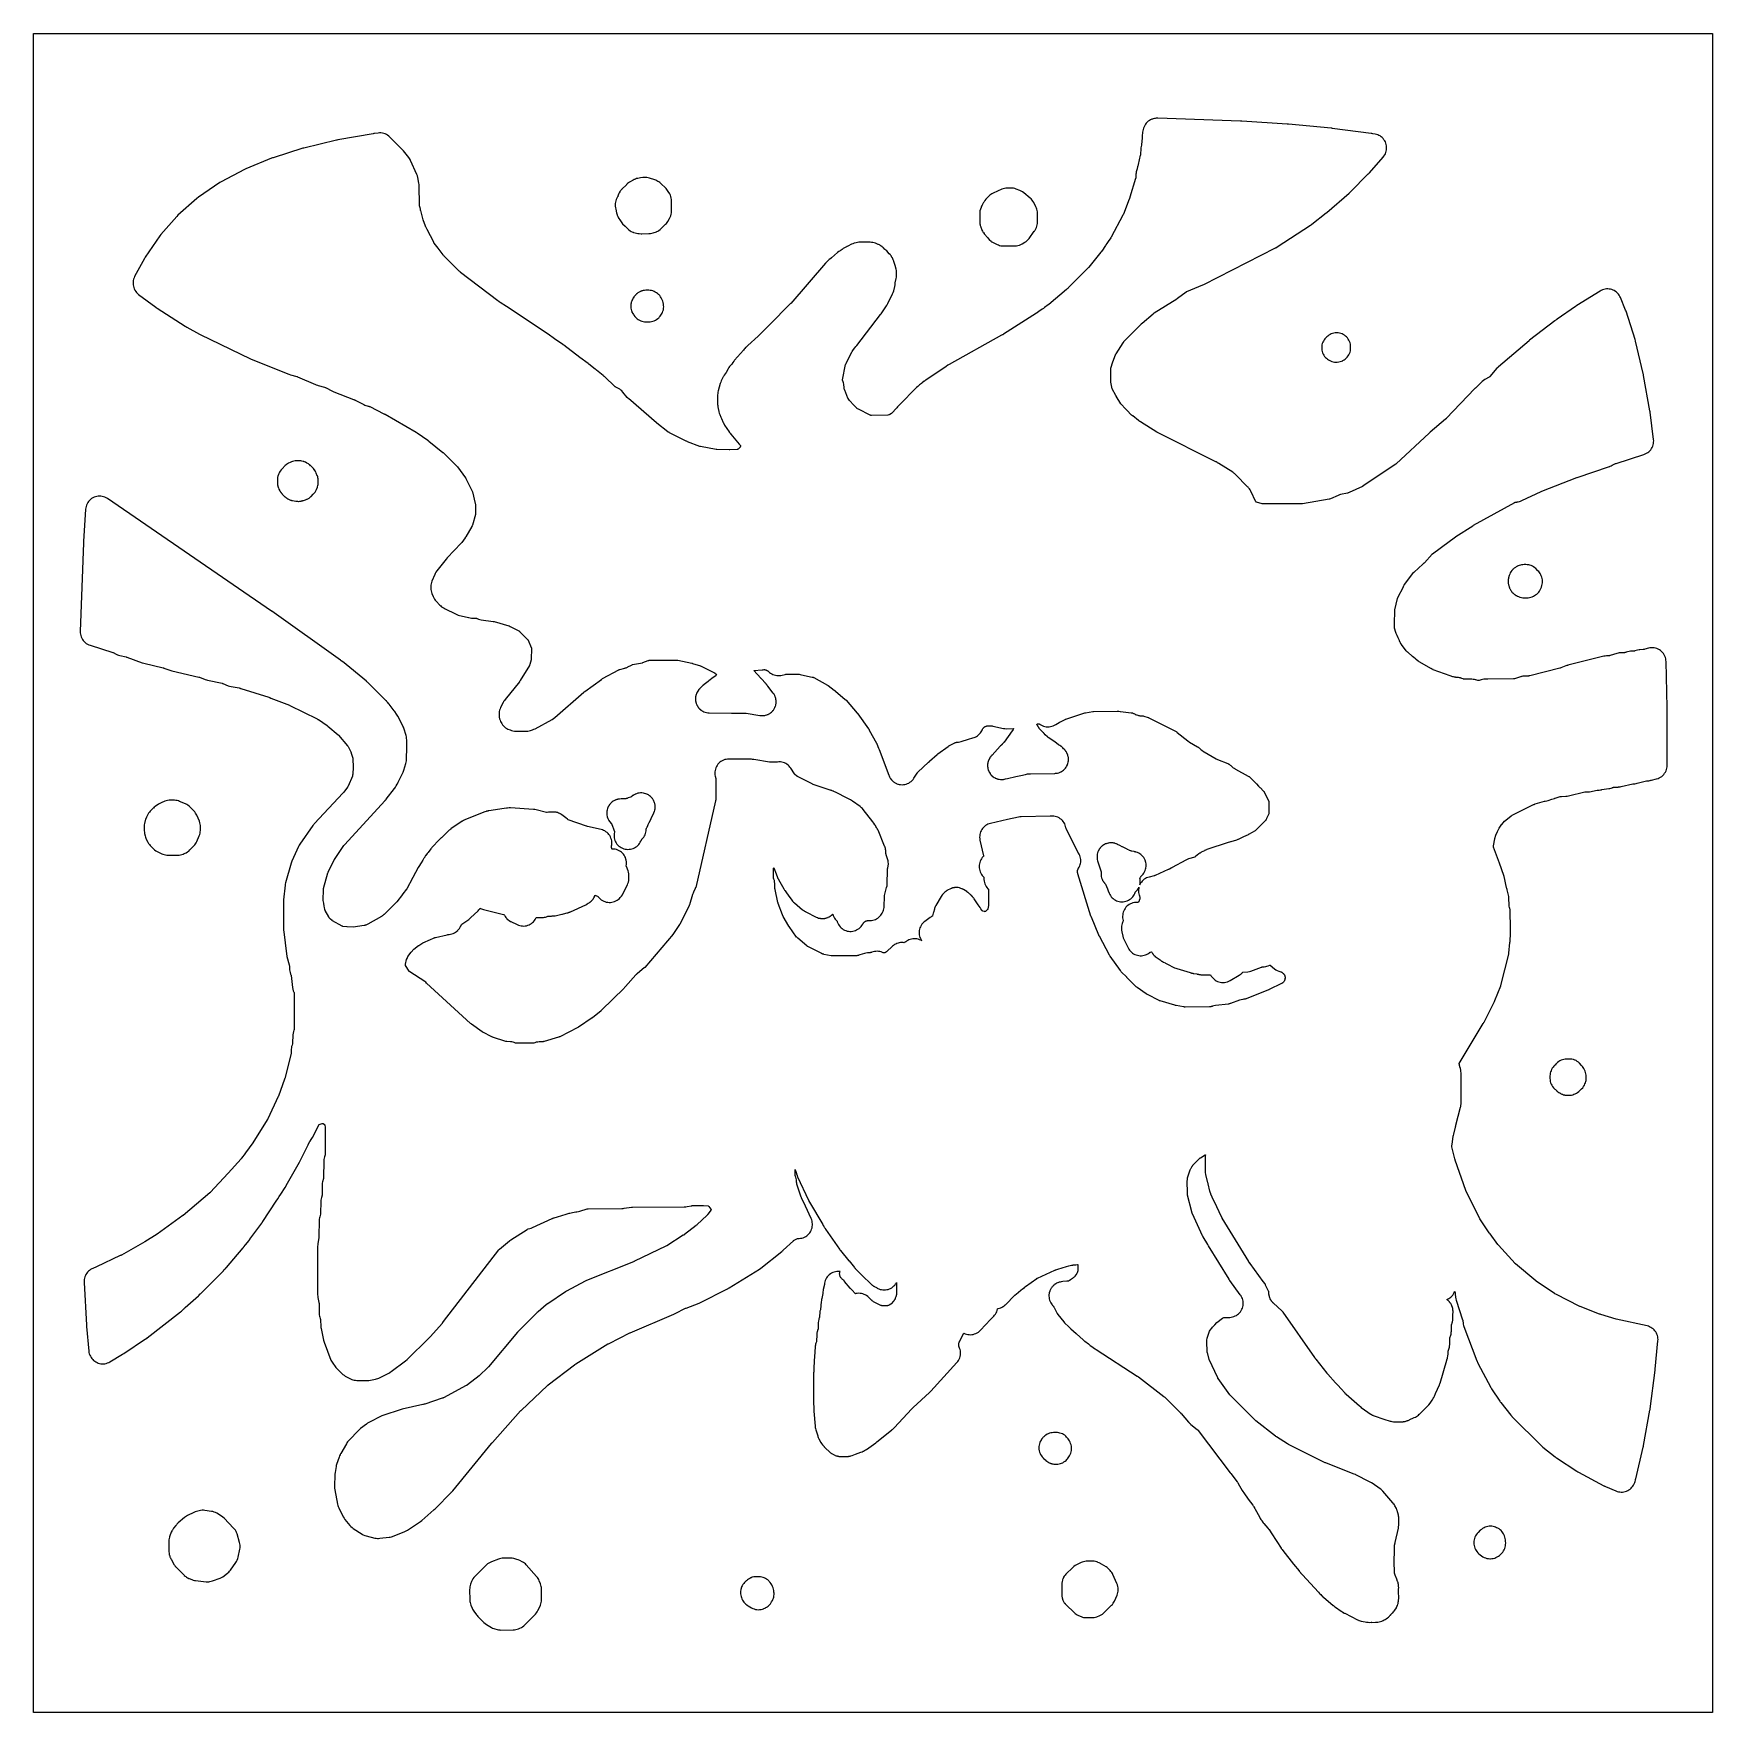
# Model space of a CAD drawing. Header units: millimetres. Extents: x 0 to 300, y 0 to 300.
import ezdxf

# ---------------------------------------------------------------- set-up
doc = ezdxf.new("R2010")
doc.units = ezdxf.units.MM
doc.layers.add('CUT', color=7, linetype='CONTINUOUS')

msp = doc.modelspace()

# ---------------------------------------------------------------- linework, layer by layer
at = {"layer": 'CUT'}
for points in [[(0.06, 300), (299.9, 300), (299.91, 300), (299.94, 300), (299.95, 300), (299.96, 300), (299.96, 299.99), (299.96, 299.98), (299.96, 299.95), (299.96, 299.94), (299.96, 0.06), (299.96, 0.05), (299.96, 0.02), (299.96, 0.01), (299.95, 0), (299.94, 0), (299.91, 0), (299.9, 0), (0.06, 0), (0.05, 0), (0.02, 0), (0.01, 0), (0.01, 0.01), (0, 0.01), (0, 0.02), (0, 0.05), (0, 0.06), (0, 299.94), (0, 299.95), (0, 299.98), (0, 299.99), (0.01, 300), (0.02, 300), (0.05, 300)], [(144.43, 77.46), (144.41, 77.48), (144.33, 77.57), (144.25, 77.66), (144.19, 77.76), (144.13, 77.86), (144.09, 77.97), (144.06, 78.08), (144.03, 78.2), (144.02, 78.31), (144.02, 78.43), (144.03, 78.55), (144.06, 78.66), (144.09, 78.77), (144.1, 78.79), (144.09, 78.79), (144.06, 78.79), (144.06, 78.8), (144.02, 78.81), (143.77, 78.82), (143.52, 78.8), (143.27, 78.76), (143.03, 78.7), (142.8, 78.61), (142.58, 78.5), (142.36, 78.37), (142.17, 78.21), (141.99, 78.04), (141.82, 77.85), (141.68, 77.65), (141.56, 77.43), (141.46, 77.2), (141.38, 76.96), (141.33, 76.72), (141.31, 76.55), (141.31, 76.54), (141.31, 76.52), (141.3, 76.47), (141.1, 75.6), (141.06, 75.39), (141.04, 75.18), (141.02, 74.85), (140.83, 73.99), (140.79, 73.76), (140.78, 73.68), (140.76, 73.59), (140.72, 73.35), (140.58, 71.98), (140.58, 71.96), (140.57, 71.95), (140.57, 71.94), (140.57, 71.93), (140.51, 71.7), (140.48, 71.42), (140.45, 70.85), (140.45, 70.75), (140.45, 70.72), (140.43, 70.63), (140.41, 70.58), (140.38, 70.5), (140.36, 70.45), (140.32, 70.32), (140.29, 70.23), (140.28, 70.21), (140.28, 70.19), (140.23, 69.95), (140.22, 69.92), (140.2, 69.69), (140.2, 69.66), (140.2, 69.65), (140.16, 68.59), (140.16, 68.56), (140.16, 68.5), (140.14, 68.43), (140.14, 68.42), (140.13, 68.39), (140.08, 68.28), (140.05, 68.19), (140.05, 68.18), (140.04, 68.16), (140.04, 68.14), (140.01, 68.04), (140, 68.01), (139.99, 67.96), (139.96, 67.81), (139.96, 67.79), (139.95, 67.73), (139.93, 67.5), (139.89, 66.37), (139.89, 66.34), (139.89, 66.29), (139.89, 66.28), (139.88, 66.25), (139.88, 66.24), (139.87, 66.2), (139.84, 66.13), (139.84, 66.12), (139.83, 66.11), (139.79, 66.01), (139.78, 65.97), (139.72, 65.78), (139.71, 65.75), (139.71, 65.74), (139.71, 65.72), (139.69, 65.63), (139.68, 65.58), (139.67, 65.55), (139.66, 65.53), (139.66, 65.51), (139.66, 65.47), (139.63, 65.27), (139.59, 64.49), (139.57, 64.14), (139.55, 63.84), (139.54, 63.75), (139.39, 61.61), (139.38, 61.44), (139.38, 61.36), (139.38, 60.88), (139.38, 60.85), (139.37, 60.7), (139.36, 60.49), (139.37, 58.31), (139.36, 55.15), (139.37, 54.97), (139.39, 54.84), (139.39, 54.81), (139.39, 54.77), (139.39, 54.73), (139.39, 54.05), (139.39, 54.02), (139.4, 53.81), (139.63, 51.13), (139.66, 50.92), (139.66, 50.91), (139.66, 50.9), (139.67, 50.84), (139.68, 50.79), (139.7, 50.71), (139.75, 50.51), (140.12, 49.41), (140.13, 49.36), (140.14, 49.32), (140.21, 49.13), (140.32, 48.91), (140.68, 48.24), (140.8, 48.03), (140.95, 47.83), (141.11, 47.65), (141.25, 47.51), (141.28, 47.47), (141.45, 47.27), (141.46, 47.26), (141.5, 47.22), (142.19, 46.56), (142.35, 46.43), (142.38, 46.4), (142.53, 46.3), (142.58, 46.26), (142.72, 46.18), (142.8, 46.13), (142.92, 46.07), (143.02, 46.02), (143.14, 45.97), (143.23, 45.93), (143.38, 45.88), (143.44, 45.86), (143.56, 45.83), (143.64, 45.81), (143.65, 45.81), (143.87, 45.77), (143.9, 45.76), (144.17, 45.75), (144.67, 45.75), (145.24, 45.74), (145.35, 45.75), (145.46, 45.75), (145.57, 45.76), (145.58, 45.76), (145.59, 45.76), (145.69, 45.77), (145.73, 45.78), (145.74, 45.78), (145.82, 45.79), (145.91, 45.82), (146.04, 45.85), (146.26, 45.92), (146.85, 46.15), (147.82, 46.5), (148.02, 46.58), (148.21, 46.67), (148.27, 46.71), (148.28, 46.71), (148.46, 46.8), (148.65, 46.9), (148.82, 47.01), (150.47, 48.2), (150.57, 48.27), (150.63, 48.32), (150.67, 48.35), (153.27, 50.44), (153.3, 50.46), (153.42, 50.55), (153.44, 50.57), (153.53, 50.64), (153.75, 50.84), (156.89, 54.25), (156.91, 54.27), (156.92, 54.27), (156.99, 54.33), (157.01, 54.35), (157.09, 54.42), (157.13, 54.46), (160.08, 57.17), (160.16, 57.24), (160.22, 57.3), (160.3, 57.38), (164.98, 62.5), (165.14, 62.7), (165.28, 62.91), (165.4, 63.14), (165.49, 63.37), (165.56, 63.62), (165.61, 63.87), (165.63, 64.12), (165.62, 64.38), (165.59, 64.63), (165.53, 64.88), (165.45, 65.12), (165.39, 65.27), (165.37, 65.31), (165.34, 65.39), (165.34, 65.41), (165.32, 65.47), (165.32, 65.49), (165.32, 65.52), (165.3, 65.66), (165.29, 65.72), (165.29, 65.77), (165.3, 65.88), (165.31, 65.95), (165.32, 65.98), (165.32, 65.99), (165.35, 66.09), (165.38, 66.18), (165.4, 66.23), (165.41, 66.24), (166.14, 67.7), (166.18, 67.78), (166.18, 67.79), (166.19, 67.79), (166.2, 67.79), (166.23, 67.77), (166.42, 67.68), (166.66, 67.6), (166.9, 67.54), (167.15, 67.51), (167.4, 67.5), (167.65, 67.52), (167.9, 67.56), (168.14, 67.63), (168.38, 67.72), (168.6, 67.83), (168.81, 67.96), (169.01, 68.12), (169.19, 68.29), (170.99, 70.22), (171.04, 70.28), (171.06, 70.3), (171.55, 70.79), (171.71, 70.98), (171.86, 71.18), (171.99, 71.39), (172.09, 71.61), (172.18, 71.85), (172.23, 72.09), (172.24, 72.14), (172.34, 72.16), (172.57, 72.22), (172.59, 72.23), (172.8, 72.3), (172.81, 72.3), (172.82, 72.31), (172.83, 72.31), (172.85, 72.32), (172.86, 72.32), (172.88, 72.33), (172.9, 72.34), (173.03, 72.4), (173.03, 72.41), (173.04, 72.41), (173.06, 72.42), (173.08, 72.43), (173.09, 72.44), (173.11, 72.45), (173.24, 72.53), (173.25, 72.54), (173.26, 72.54), (173.29, 72.56), (173.32, 72.59), (173.33, 72.59), (173.44, 72.67), (173.44, 72.68), (173.45, 72.68), (173.49, 72.72), (173.52, 72.75), (173.53, 72.75), (173.62, 72.83), (173.62, 72.84), (173.63, 72.85), (175.34, 74.55), (175.39, 74.59), (175.4, 74.6), (175.41, 74.61), (175.43, 74.62), (175.43, 74.63), (175.44, 74.63), (175.45, 74.64), (175.46, 74.65), (175.47, 74.66), (175.51, 74.69), (175.56, 74.72), (176.4, 75.43), (176.47, 75.49), (176.61, 75.61), (177.03, 75.96), (177.06, 75.98), (177.07, 75.98), (177.08, 75.99), (177.1, 76.01), (177.11, 76.02), (177.12, 76.02), (177.13, 76.03), (177.14, 76.04), (177.22, 76.09), (179.24, 77.54), (179.25, 77.55), (179.26, 77.56), (179.27, 77.57), (179.28, 77.57), (179.29, 77.58), (179.3, 77.59), (179.32, 77.6), (179.35, 77.61), (179.37, 77.62), (182.45, 79.02), (182.46, 79.02), (182.49, 79.03), (182.51, 79.04), (182.52, 79.05), (182.53, 79.05), (182.54, 79.05), (182.55, 79.06), (182.57, 79.07), (182.59, 79.07), (182.62, 79.08), (183.02, 79.2), (184.54, 79.66), (184.95, 79.78), (185.45, 79.93), (185.46, 79.93), (185.47, 79.94), (185.48, 79.94), (185.49, 79.94), (185.5, 79.94), (185.51, 79.94), (185.51, 79.95), (185.52, 79.95), (185.55, 79.95), (185.56, 79.95), (185.58, 79.95), (185.67, 79.95), (185.68, 79.95), (185.73, 79.96), (185.75, 79.96), (186.05, 79.98), (186.11, 79.99), (186.12, 79.99), (186.23, 80), (186.24, 80), (186.52, 80.02), (186.53, 80.03), (186.54, 80.03), (186.55, 80.03), (186.56, 80.02), (186.56, 80.01), (186.56, 80), (186.57, 79.13), (186.56, 78.99), (186.56, 78.9), (186.55, 78.85), (186.53, 78.79), (186.54, 78.79), (186.49, 78.66), (186.48, 78.63), (186.47, 78.6), (186.43, 78.53), (186.37, 78.42), (186.07, 77.97), (186.04, 77.92), (185.99, 77.86), (185.94, 77.8), (185.93, 77.78), (185.92, 77.78), (185.81, 77.69), (185.76, 77.64), (185.64, 77.55), (185.27, 77.29), (185.19, 77.24), (185.15, 77.22), (185.1, 77.19), (185.04, 77.16), (184.99, 77.13), (184.95, 77.12), (184.89, 77.09), (184.88, 77.09), (184.83, 77.07), (184.82, 77.07), (184.8, 77.07), (184.77, 77.06), (184.74, 77.06), (184.64, 77.05), (183.9, 76.99), (183.66, 76.96), (183.62, 76.95), (183.43, 76.91), (183.25, 76.86), (183.02, 76.78), (182.93, 76.74), (182.79, 76.68), (182.72, 76.64), (182.7, 76.63), (182.68, 76.62), (182.67, 76.61), (182.66, 76.6), (182.65, 76.6), (182.58, 76.56), (182.57, 76.55), (182.56, 76.54), (182.53, 76.52), (182.51, 76.51), (182.49, 76.5), (182.48, 76.49), (182.46, 76.47), (182.44, 76.46), (182.42, 76.45), (182.38, 76.42), (182.31, 76.36), (182.3, 76.35), (182.29, 76.34), (182.28, 76.33), (182.26, 76.32), (182.2, 76.26), (182.16, 76.22), (182.12, 76.18), (182.03, 76.08), (181.95, 76), (181.88, 75.89), (181.81, 75.8), (181.75, 75.68), (181.69, 75.58), (181.64, 75.47), (181.59, 75.36), (181.55, 75.24), (181.51, 75.13), (181.48, 75), (181.45, 74.89), (181.42, 74.64), (181.42, 74.52), (181.41, 74.4), (181.43, 74.15), (181.47, 73.91), (181.53, 73.67), (181.62, 73.44), (181.68, 73.33), (181.69, 73.31), (181.73, 73.22), (181.86, 73.01), (181.98, 72.86), (182.01, 72.81), (182.07, 72.74), (182.18, 72.63), (182.18, 72.62), (182.19, 72.61), (182.19, 72.6), (182.2, 72.6), (182.21, 72.59), (182.22, 72.58), (182.22, 72.57), (182.27, 72.47), (182.29, 72.44), (182.3, 72.41), (182.32, 72.38), (182.74, 71.52), (182.87, 71.29), (183.03, 71.08), (184.07, 69.78), (184.19, 69.63), (184.33, 69.5), (184.83, 69.04), (185.07, 68.77), (185.33, 68.52), (186.3, 67.7), (186.32, 67.68), (186.33, 67.67), (186.34, 67.66), (187.52, 66.58), (187.54, 66.56), (187.6, 66.51), (187.68, 66.43), (187.83, 66.32), (188.48, 65.84), (188.8, 65.57), (189.06, 65.37), (189.54, 65.06), (189.59, 65.03), (189.63, 65), (189.72, 64.93), (189.84, 64.84), (197.19, 60.09), (197.23, 60.06), (197.27, 60.04), (197.28, 60.03), (197.3, 60.01), (197.31, 60.01), (197.42, 59.94), (201.94, 56.45), (201.96, 56.43), (201.99, 56.41), (202.03, 56.37), (202.11, 56.31), (204.86, 53.62), (204.87, 53.62), (204.91, 53.57), (204.95, 53.53), (204.95, 53.52), (205.01, 53.44), (205.02, 53.43), (206.37, 51.89), (206.4, 51.85), (206.41, 51.83), (206.53, 51.7), (206.56, 51.67), (206.58, 51.65), (206.59, 51.64), (206.78, 51.47), (207.9, 50.57), (207.93, 50.55), (207.95, 50.53), (207.95, 50.52), (207.98, 50.48), (207.99, 50.47), (208.02, 50.43), (208.04, 50.41), (208.05, 50.39), (208.08, 50.36), (213.81, 42.83), (213.92, 42.68), (215.06, 41.18), (215.1, 41.12), (215.18, 41.01), (215.2, 40.97), (215.22, 40.94), (215.24, 40.91), (215.95, 39.67), (216.06, 39.48), (216.07, 39.45), (216.21, 39.25), (216.21, 39.24), (217.03, 38.13), (217.85, 37.02), (217.85, 37.01), (217.91, 36.92), (217.92, 36.91), (217.93, 36.89), (217.94, 36.88), (218.03, 36.73), (218.12, 36.57), (218.15, 36.52), (218.16, 36.49), (218.18, 36.46), (219.07, 34.84), (219.18, 34.66), (219.3, 34.5), (219.42, 34.35), (219.43, 34.34), (219.44, 34.33), (219.45, 34.31), (219.47, 34.27), (219.48, 34.25), (219.56, 34.12), (219.59, 34.07), (219.7, 33.89), (219.84, 33.73), (220.55, 32.92), (220.56, 32.9), (220.58, 32.88), (220.66, 32.78), (220.67, 32.77), (220.68, 32.76), (220.69, 32.75), (220.69, 32.74), (220.71, 32.71), (220.72, 32.7), (220.75, 32.66), (221.1, 32.12), (222.14, 30.52), (222.88, 29.38), (222.89, 29.37), (222.93, 29.32), (223.02, 29.2), (223.03, 29.18), (223.05, 29.15), (223.06, 29.14), (223.08, 29.11), (223.18, 28.96), (225.14, 26.49), (226.1, 25.28), (226.11, 25.26), (226.2, 25.17), (226.2, 25.16), (226.22, 25.14), (226.24, 25.11), (226.29, 25.05), (226.34, 24.99), (226.35, 24.98), (226.37, 24.95), (226.59, 24.71), (226.66, 24.64), (226.7, 24.6), (229.56, 21.46), (229.76, 21.27), (229.84, 21.2), (229.97, 21.06), (230.14, 20.91), (230.15, 20.9), (230.16, 20.89), (230.18, 20.87), (230.23, 20.82), (230.26, 20.78), (230.48, 20.58), (232.2, 19.13), (232.22, 19.11), (232.23, 19.1), (232.24, 19.09), (232.36, 18.99), (232.39, 18.97), (232.43, 18.93), (232.62, 18.78), (233.63, 18.11), (233.7, 18.06), (233.73, 18.04), (233.74, 18.04), (233.76, 18.03), (233.78, 18.01), (233.88, 17.94), (233.91, 17.92), (233.96, 17.89), (233.99, 17.87), (234.19, 17.76), (234.27, 17.71), (236.56, 16.56), (236.75, 16.47), (236.76, 16.47), (236.77, 16.46), (236.79, 16.45), (237.01, 16.37), (237.23, 16.31), (237.9, 16.16), (238.18, 16.11), (238.36, 16.1), (238.39, 16.1), (238.47, 16.1), (238.68, 16.09), (238.98, 16.1), (239.03, 16.1), (239.05, 16.1), (239.07, 16.1), (239.1, 16.09), (239.75, 16.11), (239.79, 16.11), (239.91, 16.11), (240.16, 16.13), (240.4, 16.17), (240.64, 16.24), (240.88, 16.32), (241.12, 16.41), (241.34, 16.53), (241.37, 16.55), (241.48, 16.6), (241.69, 16.73), (241.89, 16.88), (242.07, 17.04), (242.26, 17.23), (242.34, 17.31), (242.4, 17.36), (242.43, 17.39), (242.44, 17.4), (242.53, 17.51), (242.54, 17.52), (242.56, 17.55), (242.6, 17.59), (242.64, 17.63), (242.81, 17.8), (242.83, 17.81), (242.99, 17.99), (243.02, 18.04), (243.09, 18.13), (243.13, 18.18), (243.15, 18.2), (243.37, 18.51), (243.49, 18.71), (243.5, 18.74), (243.6, 18.92), (243.69, 19.13), (243.76, 19.35), (243.79, 19.47), (243.83, 19.7), (243.84, 19.74), (243.84, 19.75), (243.84, 19.76), (243.85, 19.79), (243.87, 19.9), (243.88, 19.96), (243.88, 19.98), (243.88, 20.01), (243.89, 20.04), (243.91, 20.35), (243.91, 20.37), (243.91, 20.38), (243.9, 21.67), (243.9, 21.86), (243.9, 21.97), (243.9, 22.04), (243.91, 22.31), (243.9, 22.46), (243.9, 22.59), (243.89, 22.6), (243.89, 22.61), (243.89, 22.62), (243.89, 22.63), (243.89, 22.68), (243.86, 22.9), (243.84, 22.96), (243.81, 23.11), (243.8, 23.15), (243.79, 23.19), (243.76, 23.28), (243.76, 23.3), (243.75, 23.32), (243.75, 23.33), (243.74, 23.34), (243.72, 23.41), (243.57, 23.81), (243.3, 24.51), (243.21, 24.73), (243.19, 24.8), (243.18, 24.83), (243.18, 24.84), (243.17, 24.86), (243.17, 24.87), (243.16, 24.91), (243.16, 24.92), (243.16, 24.94), (243.15, 24.98), (243.15, 25), (243.15, 25.02), (243.12, 26.94), (243.13, 28.93), (243.15, 29.71), (243.15, 29.72), (243.15, 29.76), (243.15, 29.78), (243.15, 29.81), (243.15, 29.83), (243.16, 29.85), (243.16, 29.86), (243.25, 30.3), (243.27, 30.37), (243.86, 32.91), (243.9, 33.18), (243.92, 33.45), (243.92, 33.5), (243.92, 33.52), (243.92, 33.54), (243.93, 33.79), (243.92, 33.94), (243.92, 34.05), (243.92, 34.19), (243.92, 34.24), (243.92, 34.27), (243.93, 34.66), (243.92, 34.88), (243.9, 35.09), (243.85, 35.31), (243.85, 35.32), (243.84, 35.36), (243.83, 35.4), (243.82, 35.42), (243.81, 35.45), (243.8, 35.49), (243.71, 35.85), (243.61, 36.15), (243.59, 36.2), (243.49, 36.42), (243.23, 36.93), (243.07, 37.2), (243.05, 37.23), (242.86, 37.48), (241.09, 39.52), (240.94, 39.67), (240.79, 39.81), (240.62, 39.94), (239.17, 40.94), (239.08, 41), (239.03, 41.04), (238.95, 41.09), (238.93, 41.1), (238.71, 41.23), (236.23, 42.47), (236.19, 42.49), (235.98, 42.58), (230.99, 44.53), (230.88, 44.58), (230.79, 44.62), (224.35, 47.83), (224.27, 47.88), (224.23, 47.9), (224.06, 48), (222.05, 49.27), (221.97, 49.32), (221.96, 49.33), (221.95, 49.34), (221.92, 49.37), (218.38, 52.1), (213.8, 56.68), (213.76, 56.72), (213.75, 56.72), (213.74, 56.73), (213.73, 56.74), (213.73, 56.75), (213.71, 56.77), (213.71, 56.78), (211.64, 59.66), (211.63, 59.67), (211.62, 59.68), (211.6, 59.71), (211.59, 59.73), (211.59, 59.74), (211.58, 59.75), (211.57, 59.77), (210.06, 63.04), (210.05, 63.06), (210.05, 63.07), (209.72, 64.29), (209.71, 64.33), (209.71, 64.34), (209.66, 64.57), (209.66, 64.59), (209.66, 64.62), (209.61, 66.1), (209.61, 66.48), (209.62, 66.57), (209.67, 66.8), (209.68, 66.84), (209.69, 66.86), (209.7, 66.88), (210.01, 67.79), (210.13, 68.14), (210.42, 68.53), (210.46, 68.58), (210.5, 68.64), (210.54, 68.69), (210.64, 68.82), (210.72, 68.94), (210.73, 68.95), (210.74, 68.96), (211.03, 69.25), (211.44, 69.65), (212.43, 70.44), (212.69, 70.55), (212.72, 70.55), (213.75, 70.6), (214, 70.63), (214.24, 70.67), (214.47, 70.75), (214.7, 70.84), (214.91, 70.95), (215.12, 71.09), (215.31, 71.25), (215.48, 71.42), (215.64, 71.61), (215.77, 71.81), (215.89, 72.03), (215.98, 72.25), (216.05, 72.49), (216.1, 72.73), (216.13, 72.97), (216.13, 73.22), (216.1, 73.46), (216.06, 73.7), (215.99, 73.94), (215.89, 74.16), (215.78, 74.38), (215.75, 74.42), (215.64, 74.59), (215.61, 74.63), (213.72, 77.19), (213.71, 77.2), (213.69, 77.22), (213.66, 77.28), (213.63, 77.33), (213.62, 77.34), (213.62, 77.35), (213.61, 77.36), (213.6, 77.38), (213.59, 77.4), (209.93, 83.4), (209.81, 83.6), (209.81, 83.61), (208.96, 84.99), (208.96, 85), (208.93, 85.04), (208.9, 85.1), (208.86, 85.18), (207.05, 89.08), (207.01, 89.18), (207, 89.2), (206.98, 89.26), (206.95, 89.35), (206.93, 89.42), (206.92, 89.45), (206.18, 92.45), (206.18, 92.46), (206.17, 92.47), (206.17, 92.48), (206.16, 92.57), (206.15, 92.67), (206.15, 92.7), (206.15, 92.71), (206.14, 95.08), (206.15, 95.19), (206.15, 95.26), (206.15, 95.28), (206.15, 95.31), (206.17, 95.4), (206.17, 95.44), (206.18, 95.46), (206.18, 95.48), (206.2, 95.52), (206.67, 96.96), (206.71, 97.09), (206.76, 97.18), (206.77, 97.2), (206.8, 97.26), (207.03, 97.63), (207.04, 97.64), (207.08, 97.7), (207.1, 97.74), (207.14, 97.78), (207.14, 97.79), (207.18, 97.82), (207.19, 97.84), (208.27, 98.94), (208.33, 99), (208.36, 99.03), (208.38, 99.04), (208.4, 99.06), (208.46, 99.09), (208.5, 99.12), (209.33, 99.61), (209.4, 99.64), (209.35, 99.46), (209.35, 99.44), (209.31, 99.2), (209.31, 99.18), (209.3, 98.93), (209.31, 96.77), (209.31, 96.75), (209.31, 96.73), (209.31, 96.68), (209.32, 96.63), (209.32, 96.62), (209.33, 96.47), (209.33, 96.44), (209.38, 96.18), (209.38, 96.17), (209.38, 96.14), (209.7, 94.85), (209.73, 94.75), (209.8, 94.47), (210.13, 93.15), (210.14, 93.11), (210.16, 93.04), (210.17, 93.01), (210.18, 92.98), (210.19, 92.92), (210.2, 92.9), (210.21, 92.89), (210.21, 92.88), (210.28, 92.7), (210.3, 92.66), (210.78, 91.62), (211.15, 90.84), (211.35, 90.41), (212.18, 88.62), (212.18, 88.61), (212.19, 88.59), (212.22, 88.53), (212.24, 88.5), (212.25, 88.49), (212.27, 88.45), (212.27, 88.44), (212.28, 88.42), (212.29, 88.41), (212.31, 88.37), (212.32, 88.35), (212.33, 88.34), (217.07, 80.57), (217.1, 80.51), (217.12, 80.47), (217.14, 80.44), (217.16, 80.41), (217.17, 80.39), (217.28, 80.23), (217.29, 80.22), (219.66, 77), (219.98, 76.57), (219.98, 76.56), (219.99, 76.55), (219.99, 76.54), (220, 76.53), (220.01, 76.52), (220.02, 76.5), (220.02, 76.49), (220.03, 76.48), (220.04, 76.47), (220.07, 76.41), (220.24, 76.07), (220.59, 75.36), (220.59, 75.35), (220.6, 75.33), (220.61, 75.31), (220.62, 75.28), (220.63, 75.27), (220.63, 75.26), (220.63, 75.25), (220.63, 75.24), (220.63, 75.22), (220.64, 75.02), (220.66, 74.84), (220.66, 74.8), (220.69, 74.6), (220.69, 74.58), (220.74, 74.37), (220.74, 74.35), (220.78, 74.23), (220.8, 74.19), (220.81, 74.17), (220.81, 74.16), (220.81, 74.15), (220.82, 74.13), (220.83, 74.12), (220.91, 73.93), (220.91, 73.92), (221.02, 73.72), (221.06, 73.66), (221.08, 73.64), (221.09, 73.62), (221.11, 73.59), (221.15, 73.53), (221.3, 73.35), (221.3, 73.34), (221.39, 73.25), (221.41, 73.23), (221.43, 73.22), (221.46, 73.19), (221.47, 73.18), (223.1, 71.69), (223.1, 71.68), (223.12, 71.67), (223.13, 71.66), (223.13, 71.65), (223.14, 71.64), (223.18, 71.6), (223.19, 71.58), (223.22, 71.54), (228.87, 63.42), (228.9, 63.39), (228.91, 63.37), (228.95, 63.32), (228.96, 63.31), (228.97, 63.29), (228.99, 63.27), (229, 63.25), (229.05, 63.19), (229.05, 63.18), (229.09, 63.13), (231.08, 60.62), (231.11, 60.58), (231.12, 60.57), (231.19, 60.49), (231.24, 60.43), (232.63, 58.9), (232.69, 58.84), (232.79, 58.73), (232.99, 58.51), (233.66, 57.78), (234.22, 57.16), (234.26, 57.11), (234.3, 57.07), (234.31, 57.06), (234.51, 56.86), (234.52, 56.86), (236.88, 54.81), (236.91, 54.78), (236.92, 54.77), (236.95, 54.74), (237, 54.7), (237.01, 54.69), (237.06, 54.65), (237.07, 54.64), (237.09, 54.63), (237.14, 54.59), (237.16, 54.57), (237.17, 54.56), (237.19, 54.55), (237.2, 54.54), (237.23, 54.51), (238.4, 53.66), (238.83, 53.35), (238.84, 53.35), (238.85, 53.34), (238.89, 53.31), (238.97, 53.26), (239.05, 53.21), (239.09, 53.19), (239.11, 53.18), (239.12, 53.17), (239.19, 53.14), (239.28, 53.1), (239.28, 53.09), (239.32, 53.08), (239.35, 53.07), (239.37, 53.06), (239.51, 53.01), (239.52, 53), (241.25, 52.43), (242.4, 52.05), (242.41, 52.05), (242.42, 52.05), (242.46, 52.04), (242.47, 52.03), (242.48, 52.03), (242.68, 51.97), (242.96, 51.93), (243.24, 51.92), (243.25, 51.92), (243.38, 51.93), (243.5, 51.93), (243.61, 51.93), (243.67, 51.93), (243.69, 51.93), (243.7, 51.93), (243.72, 51.93), (243.82, 51.93), (244.55, 51.94), (244.7, 51.95), (244.76, 51.96), (244.79, 51.96), (244.81, 51.96), (244.84, 51.96), (245.07, 52), (245.08, 52.01), (245.32, 52.08), (245.33, 52.09), (245.42, 52.12), (245.47, 52.14), (245.5, 52.15), (245.51, 52.15), (245.56, 52.17), (245.57, 52.18), (246.16, 52.45), (246.33, 52.52), (246.67, 52.68), (246.88, 52.78), (246.89, 52.79), (247.07, 52.88), (247.08, 52.89), (247.26, 53), (247.27, 53.01), (247.43, 53.13), (247.44, 53.14), (247.59, 53.28), (247.6, 53.29), (248.38, 54.05), (248.74, 54.41), (248.96, 54.63), (249.06, 54.73), (249.07, 54.75), (249.19, 54.87), (249.21, 54.89), (249.27, 54.97), (249.3, 55.01), (249.31, 55.02), (249.33, 55.04), (249.65, 55.47), (249.88, 55.78), (249.9, 55.81), (249.9, 55.82), (249.92, 55.85), (249.93, 55.86), (249.95, 55.89), (249.99, 55.95), (250, 55.97), (250.01, 55.98), (250.03, 56.01), (250.03, 56.02), (250.04, 56.03), (250.07, 56.08), (250.14, 56.22), (250.14, 56.23), (250.15, 56.25), (250.16, 56.27), (250.17, 56.29), (250.25, 56.47), (250.28, 56.54), (250.47, 56.97), (251.17, 58.53), (251.18, 58.54), (251.2, 58.6), (251.23, 58.7), (251.26, 58.77), (251.29, 58.85), (251.3, 58.86), (252.49, 62.92), (252.52, 63.05), (252.55, 63.15), (252.6, 63.32), (252.62, 63.38), (252.63, 63.42), (252.68, 63.65), (252.69, 63.68), (252.7, 63.69), (252.7, 63.7), (252.71, 63.78), (252.71, 63.81), (252.71, 63.85), (252.72, 63.93), (252.73, 63.99), (252.76, 64.56), (252.76, 64.58), (252.77, 64.62), (252.77, 64.63), (252.77, 64.64), (252.78, 64.65), (252.81, 64.73), (252.83, 64.78), (252.85, 64.83), (252.86, 64.86), (252.86, 64.87), (252.89, 64.95), (252.9, 64.98), (252.91, 64.99), (252.91, 65), (252.92, 65.03), (252.93, 65.07), (252.93, 65.09), (252.94, 65.13), (252.96, 65.19), (252.97, 65.22), (253.01, 65.45), (253.01, 65.49), (253.01, 65.56), (253.02, 65.67), (253.02, 65.68), (253.06, 66.87), (253.06, 66.91), (253.06, 66.92), (253.06, 66.94), (253.06, 66.95), (253.06, 66.96), (253.07, 66.97), (253.07, 66.98), (253.07, 66.99), (253.07, 67), (253.08, 67.01), (253.08, 67.02), (253.08, 67.03), (253.12, 67.12), (253.13, 67.13), (253.16, 67.21), (253.18, 67.27), (253.19, 67.29), (253.2, 67.34), (253.24, 67.49), (253.26, 67.56), (253.29, 67.74), (253.29, 67.76), (253.3, 67.77), (253.3, 67.78), (253.3, 67.8), (253.3, 67.83), (253.31, 68), (253.32, 68.01), (253.33, 68.49), (253.33, 68.51), (253.33, 68.54), (253.33, 68.59), (253.33, 68.68), (253.34, 69.02), (253.35, 69.09), (253.35, 69.12), (253.35, 69.15), (253.35, 69.17), (253.35, 69.2), (253.35, 69.22), (253.35, 69.23), (253.35, 69.25), (253.35, 69.26), (253.35, 69.27), (253.36, 69.28), (253.36, 69.29), (253.36, 69.3), (253.36, 69.31), (253.36, 69.32), (253.37, 69.34), (253.38, 69.36), (253.38, 69.38), (253.39, 69.41), (253.41, 69.46), (253.44, 69.54), (253.45, 69.55), (253.45, 69.56), (253.46, 69.59), (253.46, 69.6), (253.47, 69.65), (253.5, 69.75), (253.51, 69.77), (253.52, 69.81), (253.52, 69.82), (253.57, 70.08), (253.57, 70.09), (253.59, 70.35), (253.59, 70.37), (253.6, 71.19), (253.6, 71.3), (253.61, 71.38), (253.61, 71.46), (253.61, 71.65), (253.61, 71.68), (253.6, 71.9), (253.6, 71.92), (253.59, 72.01), (253.57, 72.15), (253.57, 72.16), (253.55, 72.24), (253.53, 72.32), (253.53, 72.33), (253.52, 72.35), (253.51, 72.39), (253.51, 72.4), (253.5, 72.43), (253.49, 72.47), (253.46, 72.55), (253.43, 72.62), (253.43, 72.63), (253.33, 72.85), (253.21, 73.06), (253.2, 73.07), (253.17, 73.11), (253.13, 73.16), (253.09, 73.22), (253.07, 73.26), (253.06, 73.26), (253.05, 73.27), (253.01, 73.32), (253, 73.33), (252.96, 73.39), (252.91, 73.44), (252.73, 73.61), (252.71, 73.62), (252.68, 73.64), (252.63, 73.68), (252.54, 73.75), (252.5, 73.77), (252.63, 73.82), (252.84, 73.94), (253.04, 74.08), (253.22, 74.23), (253.39, 74.4), (253.55, 74.59), (253.68, 74.79), (253.79, 75.01), (253.88, 75.23), (253.89, 75.24), (253.9, 75.23), (253.9, 75.22), (253.91, 75.21), (253.96, 75.08), (253.97, 75.06), (253.98, 75.02), (253.99, 74.97), (253.99, 74.96), (253.99, 74.9), (253.99, 74.85), (254, 74.8), (254, 74.73), (254.05, 74.2), (254.09, 73.92), (254.17, 73.65), (255.33, 70.14), (255.34, 70.1), (255.35, 70.07), (255.35, 70.06), (255.36, 70.03), (255.37, 70), (255.37, 69.98), (255.38, 69.91), (255.41, 69.6), (255.44, 69.38), (255.49, 69.17), (255.56, 68.96), (257.89, 62.8), (257.9, 62.77), (257.92, 62.71), (257.97, 62.57), (258.06, 62.39), (260.37, 58.05), (260.5, 57.83), (261.97, 55.63), (262.05, 55.52), (262.11, 55.44), (262.15, 55.39), (263.93, 53.13), (264.12, 52.91), (264.13, 52.9), (269.47, 47.56), (269.68, 47.37), (271.84, 45.65), (272.01, 45.53), (272.07, 45.49), (272.1, 45.47), (275.76, 43.09), (275.8, 43.07), (275.83, 43.05), (275.88, 43.02), (276.01, 42.94), (280.58, 40.52), (280.62, 40.5), (280.7, 40.45), (280.74, 40.43), (280.86, 40.38), (282.7, 39.58), (282.93, 39.49), (283.17, 39.43), (283.41, 39.39), (283.65, 39.37), (283.89, 39.38), (284.14, 39.41), (284.37, 39.46), (284.61, 39.54), (284.83, 39.64), (285.04, 39.76), (285.24, 39.9), (285.42, 40.06), (285.59, 40.24), (285.74, 40.43), (285.87, 40.63), (285.98, 40.85), (286.07, 41.08), (286.14, 41.29), (286.2, 41.48), (286.24, 41.67), (286.25, 41.72), (286.25, 41.73), (287.61, 47.4), (287.64, 47.57), (287.66, 47.69), (288.8, 53.99), (288.8, 54.02), (288.82, 54.16), (288.83, 54.23), (288.84, 54.26), (289.74, 61.18), (289.75, 61.26), (289.76, 61.36), (290.23, 66.4), (290.24, 66.64), (290.23, 66.88), (290.19, 67.12), (290.13, 67.35), (290.05, 67.58), (289.95, 67.8), (289.83, 68), (289.69, 68.2), (289.53, 68.38), (289.35, 68.54), (289.16, 68.69), (288.96, 68.81), (288.74, 68.92), (288.51, 69.01), (288.28, 69.07), (282.79, 70.29), (282.77, 70.29), (282.75, 70.3), (280.01, 71.12), (279.92, 71.15), (279.87, 71.17), (279.84, 71.18), (279.81, 71.19), (276.36, 72.52), (276.35, 72.53), (276.31, 72.55), (276.28, 72.56), (271.96, 74.72), (271.96, 74.73), (271.82, 74.79), (271.76, 74.83), (268.49, 77.04), (268.47, 77.06), (268.42, 77.1), (264.78, 80.15), (264.76, 80.16), (264.73, 80.19), (264.71, 80.21), (261.71, 83.52), (261.66, 83.58), (261.63, 83.62), (260.24, 85.5), (260.19, 85.57), (260.15, 85.61), (260.13, 85.65), (260.08, 85.71), (258.41, 88.23), (258.41, 88.24), (258.39, 88.27), (258.35, 88.33), (258.34, 88.35), (255.94, 93.17), (255.93, 93.19), (255.91, 93.23), (255.89, 93.29), (254.01, 98.69), (254, 98.7), (253.98, 98.75), (253.97, 98.78), (253.95, 98.84), (253.93, 98.92), (253.39, 101.08), (253.38, 101.14), (253.38, 101.15), (253.38, 101.16), (253.5, 101.95), (253.65, 102.95), (253.65, 102.97), (253.65, 102.98), (253.65, 103), (253.66, 103.01), (253.66, 103.03), (253.66, 103.04), (253.66, 103.05), (253.67, 103.06), (253.67, 103.07), (253.74, 103.35), (254.05, 104.59), (254.08, 104.69), (254.09, 104.74), (254.1, 104.77), (254.14, 104.91), (254.96, 108.15), (254.96, 108.16), (254.96, 108.17), (254.98, 108.27), (254.99, 108.32), (255, 108.35), (255.02, 108.45), (255.02, 108.46), (255.04, 108.75), (255.04, 108.76), (255.06, 110.85), (255.06, 110.86), (255.07, 111.54), (255.08, 112.93), (255.08, 112.94), (255.08, 113.01), (255.08, 113.04), (255.07, 113.49), (255.05, 114.3), (255.03, 114.55), (255.03, 114.56), (255.02, 114.58), (255.02, 114.59), (255.02, 114.6), (255.02, 114.62), (255.01, 114.65), (255.01, 114.66), (255, 114.68), (254.99, 114.73), (254.99, 114.74), (254.99, 114.75), (254.98, 114.78), (254.98, 114.79), (254.98, 114.81), (254.95, 114.94), (254.94, 115), (254.93, 115.05), (254.86, 115.36), (254.85, 115.36), (254.85, 115.37), (254.84, 115.41), (254.84, 115.43), (254.83, 115.45), (254.82, 115.48), (254.81, 115.51), (254.81, 115.52), (254.81, 115.53), (254.8, 115.56), (254.79, 115.58), (254.79, 115.59), (254.78, 115.63), (254.77, 115.67), (254.76, 115.72), (254.7, 115.9), (254.7, 115.91), (254.71, 115.93), (259.02, 123.11), (259.03, 123.14), (259.03, 123.15), (259.06, 123.19), (259.12, 123.28), (259.13, 123.32), (259.14, 123.34), (259.15, 123.36), (259.16, 123.37), (261, 127.04), (261.09, 127.23), (262.13, 129.82), (262.24, 130.14), (262.24, 130.15), (263.52, 135.27), (263.57, 135.58), (263.58, 135.69), (263.75, 137.6), (263.8, 137.77), (263.84, 138.01), (263.85, 138.26), (263.86, 138.79), (263.86, 138.84), (263.87, 139.06), (263.87, 139.07), (263.87, 139.1), (263.86, 139.51), (263.86, 139.63), (263.86, 139.76), (263.86, 139.82), (263.86, 139.85), (263.87, 140.3), (263.87, 140.34), (263.85, 143.01), (263.84, 143.25), (263.8, 143.49), (263.77, 143.59), (263.74, 143.72), (263.72, 143.8), (263.71, 143.82), (263.65, 144.05), (263.63, 144.12), (263.62, 144.13), (263.62, 144.14), (263.62, 144.15), (263.62, 144.16), (263.62, 144.22), (263.62, 144.23), (263.62, 144.29), (263.58, 145.47), (263.58, 145.49), (263.58, 145.54), (263.56, 145.78), (263.51, 146.03), (263.51, 146.06), (263.29, 147), (263.26, 147.1), (263.25, 147.16), (263.07, 147.93), (262.93, 148.56), (262.8, 149.13), (262.78, 149.24), (262.75, 149.35), (262.69, 149.56), (261.9, 151.73), (260.87, 154.62), (260.84, 154.73), (260.84, 154.82), (260.84, 154.83), (260.84, 154.84), (260.85, 154.85), (261.1, 156.13), (261.1, 156.14), (261.1, 156.15), (261.11, 156.19), (261.27, 156.74), (261.28, 156.76), (261.29, 156.77), (261.29, 156.78), (261.54, 157.4), (261.65, 157.66), (261.87, 158.01), (262.21, 158.54), (262.33, 158.7), (262.39, 158.75), (262.56, 158.94), (262.81, 159.26), (262.82, 159.27), (263.96, 160.18), (264.01, 160.22), (264.02, 160.22), (264.04, 160.24), (264.06, 160.26), (264.08, 160.27), (264.09, 160.27), (264.11, 160.29), (264.12, 160.3), (264.13, 160.3), (264.17, 160.32), (264.19, 160.33), (268, 162.23), (268.02, 162.24), (268.05, 162.25), (268.07, 162.26), (268.09, 162.27), (268.12, 162.28), (268.15, 162.29), (268.24, 162.32), (268.3, 162.34), (268.31, 162.34), (269.97, 162.83), (270.09, 162.84), (270.35, 162.88), (270.61, 162.95), (271.26, 163.17), (271.73, 163.32), (271.82, 163.35), (271.85, 163.36), (271.86, 163.36), (272.05, 163.42), (272.77, 163.65), (272.78, 163.65), (272.79, 163.66), (272.8, 163.66), (272.81, 163.66), (272.82, 163.66), (272.84, 163.67), (272.85, 163.67), (272.87, 163.67), (272.89, 163.67), (272.9, 163.67), (272.91, 163.67), (273.02, 163.67), (273.77, 163.71), (273.79, 163.71), (273.83, 163.71), (274, 163.73), (274.01, 163.73), (274.24, 163.78), (277.19, 164.48), (277.26, 164.49), (277.3, 164.49), (277.46, 164.51), (277.47, 164.51), (278, 164.53), (278.28, 164.56), (278.55, 164.62), (278.81, 164.71), (279.05, 164.74), (279.35, 164.78), (279.43, 164.8), (279.45, 164.8), (279.46, 164.8), (279.47, 164.8), (279.49, 164.8), (279.5, 164.8), (279.57, 164.8), (279.73, 164.81), (279.96, 164.84), (280.14, 164.89), (280.15, 164.89), (280.16, 164.89), (280.17, 164.9), (280.19, 164.9), (281.46, 165.07), (281.66, 165.11), (281.86, 165.16), (282.05, 165.23), (282.1, 165.25), (282.17, 165.28), (282.2, 165.3), (282.21, 165.3), (282.23, 165.31), (282.24, 165.31), (282.31, 165.33), (282.32, 165.33), (282.4, 165.34), (282.45, 165.34), (282.47, 165.34), (282.49, 165.34), (282.5, 165.34), (282.51, 165.34), (282.53, 165.34), (283.11, 165.36), (283.15, 165.37), (283.23, 165.38), (283.24, 165.38), (283.25, 165.38), (283.39, 165.39), (283.42, 165.4), (283.44, 165.4), (283.46, 165.4), (283.67, 165.44), (285.77, 165.92), (285.78, 165.92), (285.79, 165.92), (285.8, 165.92), (285.88, 165.92), (286.1, 165.94), (286.32, 165.98), (286.54, 166.04), (286.98, 166.18), (288.17, 166.45), (288.18, 166.45), (288.19, 166.45), (288.2, 166.46), (288.32, 166.46), (288.37, 166.47), (288.38, 166.47), (288.39, 166.47), (288.42, 166.47), (288.53, 166.49), (288.54, 166.49), (288.56, 166.49), (288.6, 166.49), (288.61, 166.49), (288.8, 166.52), (288.84, 166.53), (288.85, 166.53), (288.98, 166.56), (289.08, 166.59), (289.99, 166.82), (290.24, 166.89), (290.47, 166.99), (290.69, 167.12), (290.9, 167.26), (291.09, 167.43), (291.27, 167.61), (291.42, 167.81), (291.56, 168.03), (291.67, 168.26), (291.76, 168.49), (291.82, 168.74), (291.86, 168.99), (291.86, 169.04), (291.86, 169.05), (291.87, 169.24), (291.87, 169.28), (291.87, 169.29), (291.85, 179.53), (291.85, 179.58), (291.68, 187.79), (291.66, 188.04), (291.62, 188.29), (291.55, 188.53), (291.46, 188.76), (291.35, 188.98), (291.21, 189.2), (291.06, 189.39), (290.88, 189.57), (290.69, 189.73), (290.48, 189.87), (290.27, 189.99), (290.03, 190.09), (289.8, 190.16), (289.55, 190.21), (289.3, 190.24), (289.05, 190.24), (288.8, 190.21), (288.56, 190.16), (287.86, 189.98), (287.74, 189.95), (287.7, 189.94), (287.64, 189.93), (287.56, 189.93), (287, 189.9), (286.85, 189.89), (286.59, 189.84), (286.33, 189.77), (286.09, 189.68), (286.05, 189.66), (286.03, 189.65), (285.97, 189.64), (285.32, 189.62), (285.06, 189.59), (284.8, 189.54), (284.54, 189.46), (284.47, 189.43), (284.45, 189.42), (284.33, 189.38), (284.32, 189.37), (284.31, 189.37), (284.3, 189.37), (284.29, 189.37), (284.22, 189.37), (283.53, 189.34), (283.32, 189.32), (283.11, 189.28), (282.9, 189.23), (281.71, 188.86), (281.66, 188.84), (281.57, 188.81), (281.54, 188.8), (281.51, 188.8), (281.06, 188.79), (280.8, 188.77), (280.54, 188.72), (274.11, 187.11), (274.11, 187.1), (273.96, 187.07), (273.75, 186.99), (272.85, 186.64), (272.73, 186.6), (272.71, 186.59), (267.32, 185.24), (267.3, 185.24), (267.22, 185.22), (267.21, 185.22), (267.14, 185.21), (267.1, 185.2), (266.3, 185.17), (266.29, 185.17), (266.09, 185.15), (266.07, 185.15), (265.88, 185.11), (265.85, 185.11), (265.7, 185.07), (265.67, 185.06), (265.64, 185.05), (264.58, 184.72), (264.56, 184.72), (264.5, 184.7), (264.48, 184.69), (264.47, 184.69), (264.44, 184.69), (264.41, 184.69), (259.85, 184.63), (259.51, 184.62), (259.44, 184.62), (259.38, 184.62), (259.37, 184.62), (259.35, 184.62), (259.14, 184.61), (259.13, 184.61), (258.9, 184.58), (258.67, 184.52), (258.28, 184.41), (258.24, 184.4), (258.19, 184.38), (258.16, 184.37), (258.15, 184.37), (258.14, 184.37), (258.12, 184.37), (258.11, 184.37), (258.05, 184.39), (258.04, 184.39), (257.68, 184.5), (257.65, 184.51), (257.44, 184.57), (257.22, 184.6), (257.21, 184.6), (257, 184.62), (256.97, 184.62), (255.54, 184.66), (255.5, 184.66), (255.49, 184.66), (255.45, 184.68), (255.2, 184.77), (255.07, 184.81), (254.99, 184.84), (254.93, 184.85), (254.91, 184.85), (254.87, 184.86), (254.84, 184.87), (254.81, 184.88), (254.79, 184.88), (254.58, 184.91), (254.55, 184.92), (254.25, 184.94), (254.17, 184.95), (254.12, 184.96), (254.04, 184.97), (253.93, 184.97), (253.91, 184.97), (253.89, 184.98), (253.86, 184.99), (253.68, 185.05), (253.64, 185.06), (253.58, 185.08), (253.43, 185.13), (253.28, 185.18), (253.13, 185.23), (250.09, 186.33), (250.08, 186.34), (249.9, 186.43), (249.83, 186.46), (249.76, 186.49), (249.75, 186.5), (249.74, 186.5), (249.69, 186.53), (249.66, 186.55), (249.65, 186.56), (247.71, 187.66), (247.59, 187.74), (247.52, 187.79), (247.41, 187.87), (247.01, 188.16), (247, 188.17), (246.95, 188.2), (246.89, 188.25), (246.88, 188.26), (246.61, 188.49), (246.39, 188.68), (245.51, 189.44), (245.5, 189.45), (245.49, 189.45), (245.48, 189.46), (245.46, 189.48), (245.42, 189.52), (245.34, 189.6), (245.31, 189.63), (245.31, 189.64), (245.29, 189.66), (245.27, 189.68), (244.42, 190.82), (244.38, 190.87), (244.35, 190.91), (244.31, 190.96), (244.31, 190.97), (244.29, 191), (244.24, 191.08), (244.23, 191.1), (244.22, 191.12), (244.21, 191.14), (244.17, 191.23), (244.16, 191.25), (244.15, 191.27), (244.14, 191.29), (244.13, 191.31), (244.05, 191.5), (244.04, 191.52), (243.81, 192.05), (243.65, 192.42), (243.64, 192.43), (243.47, 192.82), (243.32, 193.16), (243.21, 193.56), (243.2, 193.61), (243.2, 193.62), (243.18, 193.69), (243.17, 193.73), (243.17, 193.76), (243.16, 193.81), (243.15, 194.4), (243.19, 197.01), (243.71, 199.08), (243.72, 199.13), (243.73, 199.16), (243.74, 199.18), (243.75, 199.2), (243.77, 199.24), (244.74, 201.16), (244.77, 201.22), (244.84, 201.36), (244.85, 201.4), (244.86, 201.42), (244.87, 201.43), (244.91, 201.48), (244.97, 201.56), (246.61, 203.73), (246.62, 203.75), (246.63, 203.76), (246.65, 203.78), (248.23, 205.16), (248.24, 205.17), (248.47, 205.4), (248.49, 205.42), (249.88, 206.99), (249.88, 207), (249.89, 207.01), (249.9, 207.02), (249.91, 207.02), (249.92, 207.03), (251.34, 208.07), (251.54, 208.23), (254.06, 210.08), (254.08, 210.09), (254.13, 210.12), (257.15, 212.06), (257.28, 212.14), (264.63, 216.23), (264.64, 216.23), (264.65, 216.23), (264.66, 216.24), (264.67, 216.24), (264.86, 216.27), (265, 216.29), (265.04, 216.3), (265.26, 216.34), (265.48, 216.39), (265.69, 216.45), (265.89, 216.54), (269.37, 218.17), (269.51, 218.24), (275.72, 220.67), (275.78, 220.69), (275.81, 220.7), (275.82, 220.7), (281.6, 222.65), (281.62, 222.66), (281.7, 222.69), (281.85, 222.74), (282.07, 222.85), (282.67, 223.16), (282.7, 223.18), (282.72, 223.19), (282.75, 223.2), (282.76, 223.2), (282.77, 223.2), (287.73, 224.8), (287.97, 224.89), (288.19, 225), (288.4, 225.13), (288.59, 225.28), (288.77, 225.45), (288.94, 225.64), (289.08, 225.84), (289.2, 226.05), (289.3, 226.28), (289.38, 226.51), (289.43, 226.75), (289.46, 227), (289.47, 227.25), (289.45, 227.49), (288.84, 232.32), (288.84, 232.33), (288.81, 232.5), (288.8, 232.55), (288.8, 232.57), (288.8, 232.6), (287.66, 238.93), (287.63, 239.1), (287.61, 239.18), (287.59, 239.24), (286.21, 245.02), (286.19, 245.09), (286.13, 245.31), (284.52, 250.39), (284.45, 250.58), (283.53, 252.82), (283.43, 253.04), (283.31, 253.25), (283.16, 253.44), (283, 253.62), (282.83, 253.79), (282.63, 253.93), (282.43, 254.06), (282.21, 254.17), (281.98, 254.25), (281.75, 254.31), (281.51, 254.35), (281.27, 254.37), (281.03, 254.36), (280.79, 254.33), (280.55, 254.28), (280.32, 254.2), (280.1, 254.11), (279.89, 253.99), (275.76, 251.39), (275.7, 251.36), (275.47, 251.21), (272.2, 248.94), (272.16, 248.92), (272.11, 248.88), (271.99, 248.8), (271.97, 248.78), (271.88, 248.72), (271.82, 248.68), (267.3, 245.19), (267.21, 245.11), (261.74, 240.46), (261.6, 240.33), (261.47, 240.19), (260.19, 238.71), (260.15, 238.67), (260.14, 238.66), (260.13, 238.65), (260.12, 238.64), (260.11, 238.63), (260.06, 238.6), (259.29, 238.16), (259.03, 237.99), (258.8, 237.8), (257.61, 236.66), (257.57, 236.62), (257.54, 236.59), (257.5, 236.55), (252.4, 231.2), (252.38, 231.18), (252.36, 231.16), (252.28, 231.08), (249.51, 228.76), (249.45, 228.71), (249.34, 228.62), (243.45, 223.11), (243.35, 223.03), (243.34, 223.02), (243.3, 222.99), (237.51, 219.1), (237.48, 219.08), (237.46, 219.07), (237.42, 219.06), (235.03, 218), (234.91, 217.94), (234.89, 217.93), (234.78, 217.9), (233.52, 217.61), (233.31, 217.55), (233.11, 217.48), (231.7, 216.88), (231.57, 216.83), (231.54, 216.82), (231.5, 216.8), (231.49, 216.8), (231.47, 216.79), (231.46, 216.79), (226.74, 215.98), (226.71, 215.97), (226.68, 215.97), (226.66, 215.97), (226.65, 215.97), (226.59, 215.97), (219.67, 215.95), (219.62, 215.95), (219.58, 215.95), (219.57, 215.95), (219.56, 215.95), (219.53, 215.96), (218.52, 216.24), (218.49, 216.25), (218.47, 216.26), (218.45, 216.29), (218.41, 216.35), (217.5, 218.24), (217.37, 218.48), (217.23, 218.66), (217.2, 218.71), (217.15, 218.77), (217.09, 218.85), (217.02, 218.92), (216.92, 219.03), (214.74, 221.2), (214.68, 221.26), (214.54, 221.38), (214.48, 221.44), (214.33, 221.54), (214.25, 221.6), (211.77, 223.18), (211.74, 223.2), (211.72, 223.21), (211.64, 223.26), (211.55, 223.32), (211.54, 223.33), (211.52, 223.34), (211.51, 223.35), (211.49, 223.36), (211.44, 223.39), (211.35, 223.44), (211.33, 223.45), (211.31, 223.46), (211.3, 223.47), (211.28, 223.48), (211.26, 223.49), (211.24, 223.5), (200.79, 228.7), (200.7, 228.76), (200.69, 228.76), (200.67, 228.78), (197.76, 230.63), (197.73, 230.65), (197.71, 230.66), (197.63, 230.71), (197.6, 230.73), (197.58, 230.74), (197.56, 230.75), (197.54, 230.76), (197.53, 230.77), (197.49, 230.8), (197.48, 230.81), (197.43, 230.85), (196.38, 231.68), (196.33, 231.71), (196.29, 231.74), (196.26, 231.77), (196.25, 231.77), (196.24, 231.78), (196.23, 231.79), (196.19, 231.83), (195.33, 232.71), (195.32, 232.72), (195.31, 232.73), (195.29, 232.75), (195.25, 232.79), (195.17, 232.87), (194.25, 233.83), (193.44, 235.22), (193.43, 235.24), (193.42, 235.25), (193.33, 235.41), (193.3, 235.46), (192.79, 236.39), (192.78, 236.4), (192.77, 236.41), (192.77, 236.42), (192.77, 236.43), (192.77, 236.44), (192.76, 236.44), (192.76, 236.45), (192.75, 236.49), (192.75, 236.5), (192.74, 236.51), (192.74, 236.52), (192.74, 236.53), (192.6, 237.11), (192.46, 237.7), (192.46, 237.71), (192.45, 237.76), (192.45, 237.77), (192.45, 240.15), (192.45, 240.16), (192.46, 240.17), (192.46, 240.18), (192.46, 240.19), (192.86, 241.33), (193.29, 242.58), (193.3, 242.61), (193.3, 242.62), (193.31, 242.64), (193.35, 242.7), (193.41, 242.79), (194.65, 244.72), (194.71, 244.81), (194.72, 244.82), (194.72, 244.83), (194.75, 244.88), (194.77, 244.9), (194.8, 244.95), (194.81, 244.96), (197.93, 248.14), (197.94, 248.15), (197.95, 248.16), (197.96, 248.17), (198.07, 248.26), (200.01, 249.91), (200.04, 249.93), (200.1, 249.98), (200.23, 250.07), (204.24, 252.61), (204.41, 252.72), (205.91, 253.86), (205.99, 253.91), (206.03, 253.93), (208.91, 255.08), (209.12, 255.17), (221.88, 261.71), (221.93, 261.73), (222.18, 261.88), (228.14, 265.77), (228.3, 265.89), (228.39, 265.96), (228.4, 265.96), (230.94, 267.94), (231.04, 268.02), (235.04, 271.48), (235.17, 271.6), (235.22, 271.65), (235.23, 271.66), (238.48, 274.91), (238.52, 274.96), (238.54, 274.98), (238.58, 275.02), (238.69, 275.14), (241.13, 277.93), (241.28, 278.12), (241.41, 278.32), (241.52, 278.54), (241.61, 278.76), (241.68, 278.99), (241.72, 279.22), (241.75, 279.46), (241.75, 279.7), (241.72, 279.94), (241.68, 280.18), (241.61, 280.41), (241.52, 280.63), (241.41, 280.84), (241.28, 281.04), (241.13, 281.23), (240.96, 281.4), (240.78, 281.56), (240.58, 281.7), (240.37, 281.81), (240.15, 281.91), (239.93, 281.99), (239.69, 282.04), (239.3, 282.11), (239.08, 282.14), (239.01, 282.14), (232.02, 283.06), (232, 283.07), (231.82, 283.09), (224.22, 283.8), (224.1, 283.81), (223.95, 283.82), (215.9, 284.35), (215.74, 284.36), (215.67, 284.36), (200.85, 284.87), (200.84, 284.87), (200.8, 284.87), (200.61, 284.87), (200.55, 284.86), (200.42, 284.85), (200.41, 284.85), (200.4, 284.85), (200.39, 284.84), (200.37, 284.84), (200.34, 284.84), (200.3, 284.84), (200.05, 284.78), (199.9, 284.72), (199.86, 284.71), (199.82, 284.7), (199.59, 284.6), (199.37, 284.48), (199.17, 284.34), (198.98, 284.17), (198.81, 283.99), (198.65, 283.79), (198.52, 283.58), (198.41, 283.36), (198.33, 283.12), (198.26, 282.88), (198.22, 282.63), (198.21, 282.6), (198.15, 282.38), (198.12, 282.16), (198.12, 282.15), (198.1, 281.93), (198.1, 281.91), (198.08, 281.35), (197.95, 280.12), (197.94, 280.08), (197.87, 279.85), (197.83, 279.61), (197.81, 279.37), (197.78, 278.49), (197.78, 278.48), (197.78, 278.44), (197.78, 278.43), (197.78, 278.42), (197.77, 278.39), (197.76, 278.36), (197.75, 278.28), (197.74, 278.25), (197.34, 276.58), (197.28, 276.32), (197.26, 276.22), (197.17, 275.85), (197.03, 275.28), (197.03, 275.27), (196.99, 275.06), (196.97, 274.85), (196.94, 274.38), (196.93, 274.27), (196.93, 274.22), (196.93, 274.21), (196.93, 274.19), (196.9, 274.08), (195.89, 270.75), (195.86, 270.67), (195.85, 270.64), (195.83, 270.58), (195.81, 270.52), (195.8, 270.48), (195.77, 270.41), (194.71, 267.75), (194.69, 267.71), (194.67, 267.68), (194.66, 267.66), (194.59, 267.54), (192.52, 263.64), (192.47, 263.56), (192.47, 263.55), (192.46, 263.54), (192.45, 263.53), (191.98, 262.82), (191.76, 262.49), (191.58, 262.22), (191.53, 262.16), (191.52, 262.14), (190.84, 261.14), (190.84, 261.13), (190.79, 261.07), (190.77, 261.03), (190.76, 261.01), (190.74, 260.98), (190.7, 260.94), (188.52, 258.23), (188.49, 258.2), (188.48, 258.19), (188.47, 258.18), (188.46, 258.16), (188.43, 258.13), (188.41, 258.11), (184.9, 254.6), (184.84, 254.53), (184.74, 254.43), (184.68, 254.38), (184.66, 254.36), (184.62, 254.33), (184.56, 254.28), (181.37, 251.59), (181.36, 251.58), (181.35, 251.57), (181.32, 251.55), (181.3, 251.53), (181.28, 251.51), (180.64, 251.05), (180.42, 250.89), (180.22, 250.74), (179.46, 250.19), (179.45, 250.19), (179.44, 250.18), (179.42, 250.17), (179.41, 250.17), (179.36, 250.13), (179.34, 250.12), (179.33, 250.11), (179.31, 250.1), (179.25, 250.07), (179.22, 250.05), (179.19, 250.03), (173.28, 246.26), (173.27, 246.26), (173.21, 246.23), (173.15, 246.19), (173.14, 246.18), (173.13, 246.18), (173.12, 246.17), (173.11, 246.17), (173.08, 246.16), (173.06, 246.15), (172.96, 246.09), (163.61, 240.88), (163.58, 240.86), (163.44, 240.78), (163.37, 240.74), (163.06, 240.53), (159.43, 238.09), (159.39, 238.07), (159.37, 238.05), (159.36, 238.05), (159.16, 237.9), (159.14, 237.88), (158.78, 237.57), (158.72, 237.53), (158.71, 237.52), (158.66, 237.48), (158.64, 237.47), (158.48, 237.36), (158.3, 237.22), (158.13, 237.07), (158.02, 236.96), (157.74, 236.73), (157.52, 236.53), (157.48, 236.48), (157.47, 236.47), (157.24, 236.23), (156.99, 236.01), (156.86, 235.89), (156.84, 235.87), (156.8, 235.82), (155.65, 234.6), (155.62, 234.56), (155.54, 234.48), (155.41, 234.35), (154.55, 233.5), (154.37, 233.3), (154.26, 233.15), (153.3, 232.13), (153.28, 232.12), (153.27, 232.11), (153, 231.91), (152.84, 231.87), (152.82, 231.87), (152.79, 231.86), (152.63, 231.82), (149.69, 231.76), (149.68, 231.76), (149.64, 231.76), (149.63, 231.76), (149.61, 231.76), (149.6, 231.76), (149.59, 231.77), (149.56, 231.78), (149.54, 231.79), (149.49, 231.81), (147.36, 232.88), (147.22, 232.94), (147.21, 232.94), (147.19, 232.96), (147.18, 232.97), (147.16, 232.99), (146.99, 233.16), (146.73, 233.43), (146.58, 233.59), (145.77, 234.42), (145.52, 234.82), (145.52, 234.83), (145.5, 234.85), (145.5, 234.86), (144.92, 236.26), (144.92, 236.27), (144.88, 236.37), (144.87, 236.39), (144.86, 236.42), (144.84, 236.46), (144.84, 236.47), (144.84, 236.49), (144.83, 236.5), (144.83, 236.51), (144.83, 236.52), (144.8, 236.85), (144.8, 236.87), (144.8, 236.89), (144.8, 236.94), (144.79, 237.03), (144.79, 237.09), (144.78, 237.13), (144.77, 237.23), (144.77, 237.24), (144.77, 237.25), (144.76, 237.32), (144.76, 237.35), (144.71, 237.57), (144.65, 237.78), (144.55, 238.05), (144.54, 238.08), (144.54, 238.09), (144.53, 238.12), (144.53, 238.14), (145.09, 240.84), (145.1, 240.89), (145.1, 240.9), (145.12, 240.95), (145.17, 241.06), (146.18, 243.1), (146.24, 243.18), (146.24, 243.19), (146.29, 243.26), (146.3, 243.28), (146.31, 243.29), (146.34, 243.32), (146.71, 243.82), (146.89, 244.06), (147.01, 244.21), (147.07, 244.29), (151.32, 249.8), (151.42, 249.93), (152.37, 251.36), (152.45, 251.47), (152.47, 251.5), (152.48, 251.52), (152.49, 251.54), (152.5, 251.55), (152.61, 251.74), (152.63, 251.78), (153.49, 253.5), (153.6, 253.76), (153.68, 254.03), (153.87, 254.81), (153.92, 255.09), (153.96, 255.44), (153.96, 255.45), (153.97, 255.46), (153.97, 255.47), (154.13, 256.21), (154.18, 256.47), (154.19, 256.74), (154.19, 256.75), (154.19, 256.79), (154.18, 257.37), (154.16, 257.64), (154.11, 257.91), (153.95, 258.58), (153.84, 258.93), (153.69, 259.3), (153.68, 259.33), (153.61, 259.54), (153.52, 259.77), (153.44, 259.92), (153.43, 259.94), (153.42, 259.96), (153.41, 259.97), (153.4, 259.99), (153.31, 260.13), (153.27, 260.2), (153.18, 260.32), (153.09, 260.44), (153.07, 260.47), (153.04, 260.5), (152.89, 260.66), (152.44, 261.15), (152.3, 261.28), (152.23, 261.34), (152.16, 261.4), (152.11, 261.44), (151.89, 261.65), (151.87, 261.67), (151.86, 261.67), (151.84, 261.69), (151.77, 261.76), (151.68, 261.84), (151.59, 261.93), (151.53, 261.97), (151.52, 261.98), (151.51, 261.99), (151.45, 262.03), (151.39, 262.07), (151.32, 262.11), (151.18, 262.19), (151.12, 262.23), (150.98, 262.29), (150.96, 262.3), (150.91, 262.32), (150.42, 262.52), (150.2, 262.59), (149.97, 262.65), (149.73, 262.69), (149.49, 262.7), (147.66, 262.71), (147.44, 262.7), (147.22, 262.67), (147, 262.62), (146.63, 262.52), (146.39, 262.44), (146.15, 262.34), (145.49, 262), (145.37, 261.94), (145.34, 261.93), (145.33, 261.93), (145.31, 261.92), (145.27, 261.9), (145.23, 261.88), (144.88, 261.7), (144.67, 261.58), (144.46, 261.43), (144.27, 261.28), (144.19, 261.23), (144.17, 261.22), (144.11, 261.18), (143.99, 261.11), (143.9, 261.06), (143.87, 261.04), (143.63, 260.86), (142.54, 259.92), (142.52, 259.9), (142.46, 259.85), (142.42, 259.82), (142.15, 259.61), (141.97, 259.46), (141.86, 259.34), (141.85, 259.34), (141.84, 259.33), (141.74, 259.24), (141.6, 259.11), (141.48, 258.97), (135.29, 251.79), (135.29, 251.78), (135.28, 251.77), (135.26, 251.75), (131.44, 247.89), (129.66, 246.11), (129.54, 245.99), (129.52, 245.98), (129.47, 245.93), (129.45, 245.91), (129.44, 245.9), (127.6, 244.26), (127.48, 244.15), (127.47, 244.14), (127.37, 244.05), (127.36, 244.04), (127.26, 243.92), (127.22, 243.88), (127.08, 243.71), (126.99, 243.6), (126.85, 243.44), (126.84, 243.43), (125.26, 241.63), (125.25, 241.62), (125.15, 241.5), (125.09, 241.44), (124.95, 241.25), (124.73, 240.93), (124.37, 240.5), (124.23, 240.32), (124.11, 240.12), (123.73, 239.46), (123.41, 238.98), (123.24, 238.7), (123.23, 238.68), (123.23, 238.67), (122.86, 237.92), (122.77, 237.71), (122.69, 237.49), (122.31, 236.14), (122.26, 235.91), (122.23, 235.68), (122.22, 235.45), (122.22, 235.25), (122.2, 235.12), (122.19, 234.82), (122.21, 233.74), (122.23, 233.56), (122.23, 233.51), (122.24, 233.45), (122.24, 233.43), (122.24, 233.42), (122.25, 233.28), (122.3, 233), (122.42, 232.49), (122.43, 232.42), (122.44, 232.4), (122.5, 232.18), (122.51, 232.15), (122.59, 231.94), (122.81, 231.43), (122.86, 231.32), (122.91, 231.21), (123.21, 230.49), (123.24, 230.44), (123.31, 230.27), (123.34, 230.23), (123.34, 230.22), (123.35, 230.2), (123.36, 230.19), (123.44, 230.06), (123.47, 230.02), (124.26, 228.85), (124.28, 228.82), (124.3, 228.78), (124.41, 228.65), (124.41, 228.64), (124.42, 228.63), (124.44, 228.6), (124.56, 228.44), (126.08, 226.64), (126.11, 226.6), (126.15, 226.55), (126.17, 226.53), (126.25, 226.43), (126.29, 226.39), (126.3, 226.38), (126.31, 226.36), (126.31, 226.35), (126.29, 226.3), (126.22, 226.09), (126.21, 226.06), (126.21, 226.05), (126.2, 226.04), (126.2, 226.03), (126.19, 226.02), (126.18, 226.01), (126.17, 226), (126.16, 225.99), (126.13, 225.96), (125.87, 225.76), (125.86, 225.75), (125.82, 225.72), (125.81, 225.71), (125.8, 225.71), (125.77, 225.7), (125.74, 225.69), (125.73, 225.69), (124.41, 225.62), (124.3, 225.62), (122.07, 225.65), (122.01, 225.65), (121.95, 225.66), (119.13, 226.21), (119.1, 226.22), (119.03, 226.24), (116.86, 227.05), (116.85, 227.05), (116.84, 227.06), (116.75, 227.11), (116.63, 227.17), (116.58, 227.19), (113.65, 228.66), (113.6, 228.69), (113.58, 228.7), (113.56, 228.71), (113.43, 228.77), (113.38, 228.8), (113.37, 228.8), (113.35, 228.82), (111.35, 230.41), (111.34, 230.41), (111.33, 230.42), (111.31, 230.44), (106.28, 234.79), (106.2, 234.85), (106.16, 234.88), (106.15, 234.89), (106.14, 234.9), (106.13, 234.91), (106.09, 234.95), (106.08, 234.95), (106.07, 234.96), (106.07, 234.97), (106.06, 234.98), (105.27, 235.95), (105.1, 236.14), (104.92, 236.3), (104.72, 236.45), (104.5, 236.58), (104.03, 236.83), (103.98, 236.86), (103.94, 236.88), (103.92, 236.89), (103.88, 236.93), (103.87, 236.94), (102.04, 238.65), (101.98, 238.71), (101.97, 238.71), (101.78, 238.89), (100.58, 239.85), (100.49, 239.93), (100.43, 239.98), (100.34, 240.05), (99.22, 240.95), (99.17, 240.99), (99.07, 241.07), (97.62, 242.13), (94.77, 244.31), (94.75, 244.32), (94.71, 244.35), (94.6, 244.43), (94.57, 244.45), (93.05, 245.47), (91.94, 246.28), (91.92, 246.3), (91.86, 246.34), (91.83, 246.36), (91.77, 246.4), (91.74, 246.43), (84.47, 251.22), (83.38, 251.95), (83.34, 251.97), (83.29, 252), (83.27, 252.01), (83.23, 252.04), (83.23, 252.05), (83.22, 252.05), (83.19, 252.07), (83.16, 252.09), (83.1, 252.13), (82.93, 252.26), (76.3, 257.33), (76.29, 257.34), (76.14, 257.47), (76.03, 257.56), (75.99, 257.59), (75.98, 257.6), (73.38, 260.23), (73.34, 260.27), (73.32, 260.29), (73.31, 260.31), (73.26, 260.37), (73.21, 260.45), (72.29, 261.63), (72.24, 261.69), (72.08, 261.9), (72.06, 261.93), (71.58, 262.56), (71.54, 262.62), (71.53, 262.63), (71.52, 262.65), (71.52, 262.66), (71.5, 262.7), (71.5, 262.71), (70.34, 264.97), (70.07, 265.48), (70.06, 265.5), (70.05, 265.52), (70.04, 265.54), (70.03, 265.56), (70.03, 265.57), (69.62, 266.7), (69.17, 268.36), (69.17, 268.39), (69.16, 268.4), (69.16, 268.41), (69.13, 268.65), (69.05, 268.93), (69.04, 268.96), (69, 269.08), (68.97, 269.15), (68.96, 269.19), (68.95, 269.21), (68.94, 269.23), (68.94, 269.24), (68.94, 269.25), (68.94, 269.27), (68.94, 269.29), (68.94, 269.33), (68.94, 269.38), (68.88, 272.77), (68.88, 272.78), (68.88, 272.81), (68.87, 273.01), (68.84, 273.24), (68.65, 274.26), (68.58, 274.55), (68.47, 274.83), (67.35, 277.32), (67.26, 277.5), (67.14, 277.69), (67.02, 277.86), (66.08, 279.03), (65.91, 279.22), (63.65, 281.51), (63.46, 281.68), (63.26, 281.83), (63.04, 281.96), (62.81, 282.07), (62.57, 282.15), (62.32, 282.21), (62.06, 282.24), (61.81, 282.25), (61.56, 282.23), (60.93, 282.15), (60.83, 282.14), (60.77, 282.13), (60.69, 282.11), (60.67, 282.11), (54.38, 281), (54.18, 280.95), (54.13, 280.94), (54.11, 280.93), (48.28, 279.55), (48.1, 279.5), (42.78, 277.81), (42.75, 277.8), (42.69, 277.78), (42.53, 277.72), (37.9, 275.81), (37.68, 275.71), (33.53, 273.51), (33.29, 273.37), (29.44, 270.75), (29.19, 270.55), (25.8, 267.54), (25.59, 267.32), (22.73, 264.08), (22.54, 263.85), (19.94, 260.07), (19.79, 259.82), (18.06, 256.57), (17.96, 256.35), (17.87, 256.11), (17.81, 255.86), (17.78, 255.61), (17.77, 255.36), (17.79, 255.11), (17.83, 254.86), (17.9, 254.61), (17.99, 254.38), (18.1, 254.15), (18.24, 253.94), (18.4, 253.74), (18.57, 253.56), (18.77, 253.4), (21.85, 251.09), (21.9, 251.05), (22.07, 250.93), (27.11, 247.74), (27.23, 247.66), (27.39, 247.56), (29.64, 246.3), (29.77, 246.23), (38.73, 241.9), (38.89, 241.83), (45.63, 239.13), (45.9, 239.04), (47.01, 238.74), (47.03, 238.73), (47.05, 238.72), (47.09, 238.71), (47.18, 238.67), (50.36, 237.3), (50.38, 237.29), (50.49, 237.24), (50.71, 237.16), (50.74, 237.15), (50.86, 237.11), (52, 236.79), (52.08, 236.77), (52.1, 236.76), (52.13, 236.75), (52.16, 236.73), (53.38, 236.1), (53.63, 235.99), (57.18, 234.62), (57.2, 234.61), (57.28, 234.58), (57.3, 234.57), (57.32, 234.56), (57.34, 234.55), (57.39, 234.53), (57.4, 234.53), (57.44, 234.51), (57.47, 234.49), (59, 233.7), (59.18, 233.62), (59.36, 233.55), (59.39, 233.54), (59.58, 233.48), (59.77, 233.44), (59.83, 233.43), (59.84, 233.43), (59.85, 233.43), (59.94, 233.4), (59.95, 233.4), (59.97, 233.39), (60.06, 233.34), (62.6, 232.07), (62.66, 232.04), (62.72, 232.02), (62.79, 231.98), (68.38, 228.77), (68.53, 228.67), (68.55, 228.65), (70.42, 227.34), (70.46, 227.3), (70.54, 227.24), (70.56, 227.22), (70.57, 227.21), (70.6, 227.19), (73.14, 225.17), (73.15, 225.17), (73.17, 225.15), (73.24, 225.09), (75.65, 222.68), (75.71, 222.61), (75.72, 222.62), (75.72, 222.61), (75.74, 222.57), (77.17, 220.62), (77.23, 220.53), (77.25, 220.49), (78.32, 218.35), (78.37, 218.24), (78.38, 218.21), (78.4, 218.14), (78.92, 216.03), (78.92, 216.02), (78.94, 215.93), (78.95, 215.9), (78.96, 215.86), (78.96, 215.83), (78.95, 214.16), (78.95, 214.1), (78.94, 214.05), (78.4, 212.15), (78.38, 212.11), (78.37, 212.06), (78.34, 211.98), (78.32, 211.94), (77.22, 210.05), (77.19, 210), (77.13, 209.93), (77.11, 209.9), (76.51, 209.07), (76.47, 209.02), (76.46, 209.01), (76.4, 208.95), (73.91, 206.33), (73.9, 206.32), (73.71, 206.1), (72.03, 203.97), (71.88, 203.76), (71.75, 203.54), (71.74, 203.52), (71.67, 203.35), (71.18, 202.16), (71.1, 201.93), (71.04, 201.7), (71, 201.45), (70.99, 201.21), (70.99, 200.88), (71, 200.65), (71.03, 200.42), (71.09, 200.19), (71.16, 199.97), (71.39, 199.38), (71.49, 199.15), (71.62, 198.94), (71.76, 198.74), (71.93, 198.55), (72.58, 197.88), (72.74, 197.73), (72.91, 197.59), (73.1, 197.47), (73.37, 197.31), (73.52, 197.23), (75.37, 196.3), (75.62, 196.19), (75.89, 196.1), (77.71, 195.65), (77.74, 195.64), (77.75, 195.64), (78, 195.59), (78.26, 195.56), (78.96, 195.53), (79.05, 195.53), (79.06, 195.53), (79.07, 195.53), (79.12, 195.52), (79.14, 195.51), (79.17, 195.5), (79.24, 195.47), (79.47, 195.37), (79.72, 195.3), (79.98, 195.25), (82.13, 194.97), (82.14, 194.97), (82.16, 194.97), (82.22, 194.96), (82.31, 194.94), (84.94, 194.15), (84.95, 194.15), (85.17, 194.06), (86.7, 193.28), (86.76, 193.25), (86.76, 193.24), (86.79, 193.22), (86.8, 193.22), (86.81, 193.21), (86.84, 193.18), (88.32, 191.68), (88.32, 191.67), (88.33, 191.66), (88.34, 191.65), (88.34, 191.64), (88.35, 191.63), (88.36, 191.62), (88.37, 191.61), (88.38, 191.59), (88.91, 190.28), (88.93, 190.23), (88.94, 190.21), (88.94, 190.2), (88.94, 190.19), (88.94, 190.13), (88.93, 188.22), (88.93, 188.2), (88.9, 188.09), (88.66, 187.23), (88.62, 187.14), (88.62, 187.13), (88.6, 187.09), (88.59, 187.07), (86.96, 184.39), (86.95, 184.37), (86.88, 184.26), (86.84, 184.2), (86.84, 184.19), (84.24, 181.03), (84.11, 180.85), (83.99, 180.66), (83.94, 180.56), (83.89, 180.45), (83.44, 179.58), (83.34, 179.34), (83.26, 179.1), (83.2, 178.85), (83.18, 178.6), (83.17, 178.34), (83.18, 178.08), (83.21, 177.82), (83.26, 177.56), (83.34, 177.31), (83.44, 177.06), (83.52, 176.9), (83.65, 176.69), (83.79, 176.48), (83.95, 176.29), (84.13, 176.12), (84.33, 175.97), (84.54, 175.84), (84.76, 175.73), (85.15, 175.56), (85.39, 175.47), (85.65, 175.4), (85.9, 175.36), (86.16, 175.35), (88.04, 175.36), (88.29, 175.37), (88.53, 175.41), (88.77, 175.47), (89.12, 175.58), (89.16, 175.59), (89.17, 175.59), (89.4, 175.68), (89.63, 175.78), (92.68, 177.44), (92.91, 177.59), (93.12, 177.76), (98.33, 182.3), (98.34, 182.31), (98.38, 182.34), (98.39, 182.35), (98.47, 182.41), (101.46, 184.6), (101.5, 184.63), (101.51, 184.64), (101.58, 184.68), (101.6, 184.69), (101.66, 184.73), (104.58, 186.32), (104.59, 186.33), (104.61, 186.34), (104.63, 186.35), (104.67, 186.36), (104.71, 186.38), (104.72, 186.38), (105.61, 186.61), (105.71, 186.64), (105.74, 186.65), (105.85, 186.69), (105.97, 186.73), (106.09, 186.79), (106.19, 186.83), (106.81, 187.15), (106.96, 187.21), (107.02, 187.23), (108.42, 187.48), (108.76, 187.57), (108.79, 187.58), (108.87, 187.61), (109.81, 187.96), (109.83, 187.97), (109.88, 187.99), (109.92, 188), (109.96, 188.01), (109.98, 188.02), (109.99, 188.02), (110, 188.02), (110.01, 188.02), (110.07, 188.02), (115.01, 188.04), (115.02, 188.04), (115.12, 188.02), (115.13, 188.02), (117.61, 187.49), (117.7, 187.47), (117.75, 187.45), (119.16, 187), (119.23, 186.98), (119.28, 186.96), (119.28, 186.95), (119.51, 186.86), (121.65, 185.77), (121.71, 185.74), (121.71, 185.73), (121.74, 185.71), (121.9, 185.58), (122.04, 185.47), (122.05, 185.47), (122.05, 185.46), (122.05, 185.45), (122.04, 185.44), (122.03, 185.43), (122.02, 185.42), (122.01, 185.41), (122.01, 185.4), (122, 185.39), (121.84, 185.23), (121.81, 185.2), (121.8, 185.2), (121.78, 185.18), (121.75, 185.15), (121.74, 185.15), (121.73, 185.14), (121.71, 185.12), (121.44, 184.91), (120.65, 184.31), (120.5, 184.2), (120.31, 184.06), (119.81, 183.68), (119.75, 183.63), (119.74, 183.62), (119.6, 183.5), (119.59, 183.49), (119.58, 183.49), (119.57, 183.48), (119.56, 183.47), (119.55, 183.46), (119.53, 183.44), (119.52, 183.43), (119.46, 183.38), (119.36, 183.27), (118.98, 182.89), (118.96, 182.86), (118.82, 182.71), (118.8, 182.68), (118.67, 182.51), (118.66, 182.49), (118.66, 182.48), (118.58, 182.34), (118.56, 182.31), (118.55, 182.3), (118.54, 182.29), (118.53, 182.27), (118.53, 182.26), (118.53, 182.25), (118.52, 182.23), (118.5, 182.19), (118.49, 182.17), (118.48, 182.16), (118.44, 182.08), (118.43, 182.05), (118.36, 181.85), (118.35, 181.82), (118.34, 181.77), (118.3, 181.61), (118.3, 181.6), (118.3, 181.59), (118.29, 181.58), (118.29, 181.56), (118.26, 181.37), (118.26, 181.34), (118.25, 181.13), (118.25, 181.11), (118.25, 181.1), (118.25, 181.05), (118.26, 180.88), (118.26, 180.86), (118.28, 180.74), (118.28, 180.72), (118.29, 180.7), (118.3, 180.64), (118.3, 180.62), (118.3, 180.61), (118.32, 180.52), (118.35, 180.4), (118.36, 180.38), (118.36, 180.37), (118.37, 180.36), (118.4, 180.28), (118.44, 180.17), (118.44, 180.16), (118.44, 180.15), (118.48, 180.07), (118.5, 180.04), (118.53, 179.98), (118.54, 179.95), (118.55, 179.93), (118.56, 179.92), (118.57, 179.9), (118.6, 179.85), (118.63, 179.8), (118.63, 179.79), (118.64, 179.77), (118.66, 179.74), (118.67, 179.72), (118.68, 179.72), (118.81, 179.55), (118.82, 179.53), (118.92, 179.42), (118.94, 179.4), (118.95, 179.38), (118.96, 179.37), (118.97, 179.36), (118.98, 179.35), (119.15, 179.2), (119.15, 179.19), (119.16, 179.18), (119.23, 179.13), (119.24, 179.12), (119.25, 179.12), (119.35, 179.05), (119.36, 179.04), (119.56, 178.92), (119.56, 178.91), (119.78, 178.81), (119.99, 178.73), (120, 178.73), (120.01, 178.73), (120.24, 178.67), (120.25, 178.67), (120.48, 178.63), (120.49, 178.63), (120.5, 178.63), (120.51, 178.63), (120.52, 178.63), (120.53, 178.63), (120.56, 178.62), (120.73, 178.61), (124.69, 178.58), (125.01, 178.58), (125.02, 178.58), (125.03, 178.58), (127.15, 178.56), (127.2, 178.56), (127.21, 178.56), (127.23, 178.56), (127.24, 178.56), (127.27, 178.56), (127.28, 178.56), (127.29, 178.56), (127.3, 178.55), (127.32, 178.55), (127.34, 178.55), (129.75, 178.15), (129.77, 178.15), (129.81, 178.15), (129.88, 178.14), (129.89, 178.14), (130.01, 178.12), (130.25, 178.12), (130.26, 178.12), (130.5, 178.14), (130.51, 178.14), (130.57, 178.15), (130.59, 178.15), (130.65, 178.16), (130.76, 178.18), (130.99, 178.25), (131.02, 178.26), (131.12, 178.3), (131.18, 178.33), (131.23, 178.35), (131.31, 178.39), (131.45, 178.46), (131.56, 178.53), (131.6, 178.56), (131.62, 178.58), (131.64, 178.6), (131.65, 178.6), (131.85, 178.76), (132.02, 178.93), (132.1, 179.03), (132.12, 179.05), (132.16, 179.09), (132.18, 179.12), (132.32, 179.33), (132.44, 179.55), (132.52, 179.75), (132.53, 179.77), (132.53, 179.78), (132.6, 180.02), (132.62, 180.12), (132.63, 180.15), (132.63, 180.16), (132.65, 180.26), (132.66, 180.37), (132.66, 180.38), (132.66, 180.43), (132.67, 180.51), (132.67, 180.7), (132.67, 180.76), (132.67, 180.77), (132.67, 180.78), (132.66, 180.81), (132.64, 181.01), (132.59, 181.25), (132.57, 181.31), (132.55, 181.37), (132.54, 181.42), (132.52, 181.49), (132.42, 181.72), (132.3, 181.93), (132.28, 181.96), (132.25, 182.01), (132.19, 182.09), (132.15, 182.14), (131.21, 183.36), (131.07, 183.53), (131.07, 183.54), (131.06, 183.55), (131.02, 183.61), (131.02, 183.62), (131.01, 183.63), (130.98, 183.67), (130.97, 183.68), (130.97, 183.69), (130.96, 183.69), (130.95, 183.7), (130.94, 183.71), (130.93, 183.72), (130.93, 183.73), (130.92, 183.75), (130.81, 183.87), (130.8, 183.88), (130.76, 183.92), (130.76, 183.93), (130.06, 184.68), (130.02, 184.72), (130.01, 184.73), (129.98, 184.76), (129.92, 184.82), (128.68, 186.16), (128.67, 186.17), (128.67, 186.18), (128.7, 186.18), (130.2, 186.32), (130.33, 186.33), (130.36, 186.33), (130.38, 186.33), (130.53, 186.34), (130.57, 186.34), (130.59, 186.34), (130.65, 186.33), (130.7, 186.32), (130.73, 186.31), (130.8, 186.3), (130.82, 186.3), (130.89, 186.27), (130.9, 186.27), (130.94, 186.26), (130.95, 186.25), (131.01, 186.23), (131.04, 186.21), (131.06, 186.2), (131.09, 186.18), (131.13, 186.16), (131.15, 186.14), (131.26, 186.06), (131.32, 186), (131.5, 185.84), (131.69, 185.7), (131.89, 185.58), (132.1, 185.47), (132.32, 185.39), (132.55, 185.33), (132.79, 185.29), (133.02, 185.27), (133.26, 185.28), (133.49, 185.3), (133.73, 185.35), (134.3, 185.5), (134.4, 185.53), (134.44, 185.54), (134.45, 185.55), (134.46, 185.55), (134.5, 185.55), (136.8, 185.55), (136.96, 185.49), (137.2, 185.43), (139.09, 185.02), (139.19, 185), (139.21, 184.99), (139.23, 184.99), (139.27, 184.98), (139.29, 184.98), (139.3, 184.98), (139.32, 184.97), (139.34, 184.97), (139.36, 184.96), (139.37, 184.96), (139.38, 184.96), (139.38, 184.95), (139.39, 184.95), (139.41, 184.94), (141.84, 183.58), (141.85, 183.57), (141.86, 183.57), (141.98, 183.49), (143.04, 182.69), (143.1, 182.65), (143.11, 182.64), (143.12, 182.63), (143.14, 182.62), (143.24, 182.52), (143.28, 182.49), (145.02, 181.02), (145.11, 180.96), (145.11, 180.95), (145.12, 180.95), (145.14, 180.93), (145.15, 180.91), (145.16, 180.91), (147.17, 178.58), (147.18, 178.57), (147.2, 178.55), (147.21, 178.53), (147.26, 178.47), (149.18, 175.76), (149.22, 175.69), (149.27, 175.62), (149.28, 175.59), (149.31, 175.55), (150.63, 173.18), (150.64, 173.16), (150.65, 173.15), (150.65, 173.14), (150.67, 173.09), (150.98, 172.28), (151.07, 172.05), (152.8, 167.5), (152.84, 167.39), (152.87, 167.32), (152.89, 167.27), (152.9, 167.25), (152.94, 167.16), (153, 167.06), (153.07, 166.94), (153.08, 166.93), (153.09, 166.92), (153.11, 166.89), (153.12, 166.87), (153.13, 166.85), (153.14, 166.84), (153.16, 166.82), (153.17, 166.8), (153.18, 166.78), (153.21, 166.74), (153.24, 166.71), (153.27, 166.68), (153.28, 166.66), (153.38, 166.55), (153.44, 166.48), (153.56, 166.38), (153.63, 166.32), (153.67, 166.29), (153.76, 166.22), (153.83, 166.18), (153.97, 166.09), (154.04, 166.06), (154.19, 165.98), (154.26, 165.96), (154.43, 165.9), (154.5, 165.88), (154.67, 165.83), (154.92, 165.79), (155.17, 165.78), (155.42, 165.79), (155.67, 165.83), (155.91, 165.89), (156.14, 165.97), (156.37, 166.08), (156.58, 166.21), (156.78, 166.36), (156.97, 166.53), (157.13, 166.72), (157.28, 166.92), (157.87, 167.86), (157.91, 167.92), (157.92, 167.93), (157.96, 167.98), (157.98, 168), (159.92, 169.78), (160.09, 169.95), (160.1, 169.96), (161.44, 171.18), (161.5, 171.23), (161.52, 171.25), (161.56, 171.28), (163.39, 172.62), (163.41, 172.63), (163.46, 172.67), (163.5, 172.7), (163.52, 172.71), (163.53, 172.71), (163.59, 172.75), (163.65, 172.79), (164.61, 173.27), (164.66, 173.29), (164.72, 173.33), (164.73, 173.33), (164.74, 173.33), (164.75, 173.33), (164.76, 173.33), (164.77, 173.34), (164.8, 173.34), (164.84, 173.34), (164.9, 173.35), (165.24, 173.39), (165.5, 173.43), (165.74, 173.5), (167.07, 173.94), (167.81, 174.13), (168.04, 174.2), (168.26, 174.29), (168.47, 174.4), (168.67, 174.53), (168.85, 174.68), (169.02, 174.85), (169.17, 175.03), (169.31, 175.22), (169.43, 175.43), (169.46, 175.49), (169.5, 175.58), (169.53, 175.64), (169.56, 175.71), (169.56, 175.72), (169.57, 175.73), (169.63, 175.82), (169.66, 175.86), (169.68, 175.9), (169.7, 175.91), (169.75, 175.97), (169.83, 176.03), (169.91, 176.1), (169.97, 176.13), (170.01, 176.16), (170.06, 176.18), (170.07, 176.19), (170.18, 176.23), (170.22, 176.25), (170.25, 176.25), (170.32, 176.27), (170.36, 176.28), (170.41, 176.29), (170.44, 176.29), (170.5, 176.29), (170.53, 176.29), (170.58, 176.29), (171.04, 176.3), (171.17, 176.29), (171.19, 176.29), (171.27, 176.28), (171.3, 176.28), (171.38, 176.26), (173.28, 175.85), (173.55, 175.8), (173.83, 175.79), (175.01, 175.8), (175.06, 175.8), (175.07, 175.8), (175.07, 175.79), (175.05, 175.74), (175.04, 175.72), (175.03, 175.69), (175.02, 175.66), (175.02, 175.65), (175.01, 175.64), (175, 175.62), (174.99, 175.58), (174.99, 175.57), (174.98, 175.56), (174.98, 175.55), (174.98, 175.54), (174.97, 175.53), (174.96, 175.52), (174.95, 175.5), (174.95, 175.49), (174.94, 175.48), (174.92, 175.45), (174.9, 175.43), (174.88, 175.41), (174.87, 175.39), (173.42, 173.4), (173.38, 173.35), (173.37, 173.34), (173.33, 173.3), (173.33, 173.29), (173.32, 173.28), (173.24, 173.2), (173.19, 173.15), (173.07, 173.03), (173.05, 172.99), (173.04, 172.98), (173.01, 172.95), (173, 172.94), (172.97, 172.91), (172.95, 172.89), (172.94, 172.88), (172.92, 172.86), (172.91, 172.85), (172.78, 172.72), (172.72, 172.66), (171.25, 171.08), (171.24, 171.07), (171.2, 171.03), (171.19, 171.02), (171.17, 170.98), (171.16, 170.97), (171.14, 170.95), (171.09, 170.9), (171.08, 170.88), (171.08, 170.87), (171.04, 170.83), (171.03, 170.82), (171, 170.79), (170.98, 170.76), (170.95, 170.71), (170.93, 170.69), (170.88, 170.61), (170.87, 170.6), (170.86, 170.59), (170.85, 170.56), (170.84, 170.55), (170.84, 170.54), (170.83, 170.52), (170.82, 170.51), (170.82, 170.5), (170.81, 170.48), (170.8, 170.47), (170.78, 170.44), (170.77, 170.43), (170.77, 170.42), (170.75, 170.4), (170.74, 170.38), (170.74, 170.37), (170.73, 170.36), (170.73, 170.35), (170.72, 170.33), (170.71, 170.31), (170.69, 170.27), (170.68, 170.25), (170.66, 170.21), (170.66, 170.2), (170.64, 170.17), (170.64, 170.16), (170.63, 170.14), (170.62, 170.12), (170.62, 170.11), (170.62, 170.1), (170.61, 170.08), (170.6, 170.05), (170.59, 170.02), (170.58, 170), (170.56, 169.94), (170.55, 169.93), (170.54, 169.89), (170.54, 169.87), (170.54, 169.86), (170.53, 169.85), (170.52, 169.8), (170.52, 169.79), (170.52, 169.77), (170.51, 169.72), (170.5, 169.7), (170.5, 169.68), (170.49, 169.65), (170.48, 169.61), (170.46, 169.45), (170.46, 169.44), (170.45, 169.37), (170.45, 169.26), (170.45, 169.2), (170.45, 169.19), (170.45, 169.12), (170.46, 169.08), (170.46, 169.04), (170.46, 168.99), (170.46, 168.97), (170.46, 168.96), (170.46, 168.94), (170.46, 168.92), (170.46, 168.91), (170.47, 168.9), (170.47, 168.88), (170.5, 168.71), (170.5, 168.7), (170.51, 168.64), (170.56, 168.47), (170.58, 168.4), (170.65, 168.24), (170.65, 168.23), (170.67, 168.18), (170.76, 168.01), (170.76, 168), (170.78, 167.96), (170.89, 167.8), (170.89, 167.79), (170.91, 167.75), (171.04, 167.6), (171.04, 167.59), (171.06, 167.56), (171.21, 167.42), (171.21, 167.41), (171.23, 167.39), (171.23, 167.38), (171.37, 167.26), (171.39, 167.25), (171.39, 167.24), (171.41, 167.23), (171.42, 167.22), (171.44, 167.2), (171.62, 167.08), (171.63, 167.07), (171.64, 167.07), (171.81, 166.98), (171.82, 166.97), (171.83, 166.96), (172.06, 166.86), (172.09, 166.85), (172.1, 166.85), (172.17, 166.83), (172.2, 166.82), (172.27, 166.8), (172.29, 166.79), (172.53, 166.74), (172.77, 166.71), (172.88, 166.7), (172.94, 166.7), (172.99, 166.7), (173.02, 166.7), (173.18, 166.71), (173.23, 166.72), (173.25, 166.72), (173.26, 166.72), (173.3, 166.73), (173.43, 166.75), (173.44, 166.75), (173.5, 166.76), (173.65, 166.8), (174, 166.88), (175.49, 167.22), (176.41, 167.43), (177.21, 167.61), (177.58, 167.7), (177.6, 167.7), (177.61, 167.7), (177.64, 167.71), (177.66, 167.71), (177.67, 167.71), (177.68, 167.71), (177.74, 167.72), (177.76, 167.72), (177.77, 167.72), (177.78, 167.72), (177.79, 167.72), (177.85, 167.72), (177.87, 167.72), (177.93, 167.72), (177.99, 167.72), (178.03, 167.73), (178.06, 167.73), (178.1, 167.73), (178.12, 167.73), (182.45, 167.8), (182.57, 167.81), (182.65, 167.81), (182.69, 167.81), (182.93, 167.85), (183.17, 167.91), (183.17, 167.92), (183.4, 168), (183.42, 168.01), (183.61, 168.1), (183.62, 168.11), (183.66, 168.13), (183.71, 168.16), (183.79, 168.21), (183.82, 168.23), (183.83, 168.24), (184.01, 168.38), (184.02, 168.39), (184.19, 168.54), (184.2, 168.55), (184.35, 168.72), (184.36, 168.73), (184.5, 168.92), (184.5, 168.93), (184.55, 169.01), (184.57, 169.04), (184.6, 169.08), (184.62, 169.12), (184.63, 169.13), (184.63, 169.14), (184.64, 169.17), (184.72, 169.34), (184.73, 169.36), (184.73, 169.37), (184.76, 169.46), (184.79, 169.52), (184.81, 169.57), (184.81, 169.59), (184.86, 169.81), (184.87, 169.81), (184.87, 169.83), (184.88, 169.9), (184.89, 169.95), (184.89, 169.98), (184.9, 170.05), (184.9, 170.07), (184.91, 170.29), (184.91, 170.31), (184.9, 170.53), (184.9, 170.54), (184.9, 170.55), (184.9, 170.56), (184.89, 170.64), (184.87, 170.77), (184.87, 170.78), (184.86, 170.79), (184.86, 170.8), (184.82, 170.95), (184.81, 171.01), (184.8, 171.03), (184.73, 171.23), (184.72, 171.25), (184.72, 171.26), (184.71, 171.28), (184.7, 171.3), (184.63, 171.45), (184.61, 171.48), (184.53, 171.62), (184.53, 171.63), (184.52, 171.65), (184.51, 171.66), (184.5, 171.67), (184.5, 171.68), (184.49, 171.69), (184.46, 171.73), (184.45, 171.75), (184.43, 171.77), (184.42, 171.78), (184.36, 171.86), (184.35, 171.87), (184.34, 171.88), (184.34, 171.89), (184.32, 171.91), (184.3, 171.93), (184.2, 172.04), (184.19, 172.05), (184.19, 172.06), (184.18, 172.07), (184.04, 172.21), (183.9, 172.35), (183.87, 172.38), (183.72, 172.52), (183.7, 172.53), (183.65, 172.57), (183.63, 172.59), (183.61, 172.61), (183.53, 172.67), (183.52, 172.67), (183.36, 172.78), (183.27, 172.85), (183.15, 172.93), (182.44, 173.42), (181.26, 174.23), (181.23, 174.25), (181.2, 174.28), (181.16, 174.31), (181.15, 174.32), (180.77, 174.7), (180.57, 174.91), (180.52, 174.97), (180.51, 174.98), (180.5, 174.99), (180.5, 175), (180.49, 175.01), (180.48, 175.02), (180.44, 175.06), (180.43, 175.06), (180.42, 175.07), (180.41, 175.09), (180.38, 175.11), (180.34, 175.15), (179.74, 175.75), (179.73, 175.76), (179.73, 175.77), (179.7, 175.8), (179.69, 175.81), (179.69, 175.82), (179.68, 175.84), (179.67, 175.84), (179.66, 175.86), (179.66, 175.87), (179.66, 175.88), (179.65, 175.89), (179.65, 175.9), (179.65, 175.91), (179.64, 175.92), (179.63, 175.92), (179.63, 175.93), (179.63, 175.94), (179.62, 175.95), (179.6, 175.99), (179.6, 176), (179.55, 176.08), (179.52, 176.13), (179.5, 176.15), (179.48, 176.19), (179.48, 176.2), (179.47, 176.21), (179.46, 176.22), (179.46, 176.23), (179.45, 176.24), (179.45, 176.25), (179.44, 176.26), (179.39, 176.33), (179.35, 176.37), (179.35, 176.38), (179.34, 176.39), (179.32, 176.41), (179.3, 176.43), (179.29, 176.45), (179.27, 176.47), (179.24, 176.5), (179.24, 176.51), (179.26, 176.55), (179.3, 176.64), (179.35, 176.65), (179.39, 176.65), (179.44, 176.66), (179.48, 176.66), (179.52, 176.65), (179.59, 176.64), (179.64, 176.63), (179.71, 176.61), (179.74, 176.61), (179.77, 176.6), (179.78, 176.59), (179.86, 176.56), (179.99, 176.48), (180.21, 176.36), (180.45, 176.26), (180.69, 176.19), (180.94, 176.14), (181.19, 176.12), (181.44, 176.13), (181.69, 176.15), (181.94, 176.21), (182.18, 176.29), (182.41, 176.39), (182.63, 176.51), (183.24, 176.91), (183.28, 176.93), (183.36, 176.97), (184.3, 177.45), (184.39, 177.49), (184.42, 177.5), (184.44, 177.51), (187.65, 178.57), (187.84, 178.62), (187.85, 178.62), (187.87, 178.63), (187.89, 178.63), (187.9, 178.63), (187.97, 178.65), (189.23, 178.85), (189.32, 178.87), (189.33, 178.87), (189.34, 178.87), (189.35, 178.87), (193.59, 178.94), (193.62, 178.94), (193.63, 178.94), (193.66, 178.93), (193.89, 178.9), (194.13, 178.88), (194.15, 178.88), (194.19, 178.88), (194.2, 178.88), (194.21, 178.88), (194.22, 178.88), (196.11, 178.64), (196.15, 178.64), (196.16, 178.64), (196.17, 178.63), (196.24, 178.62), (196.32, 178.61), (196.39, 178.58), (196.51, 178.53), (196.53, 178.52), (196.54, 178.51), (196.6, 178.48), (196.83, 178.36), (196.84, 178.35), (197.06, 178.26), (197.07, 178.25), (197.09, 178.25), (197.3, 178.18), (197.32, 178.18), (197.4, 178.16), (197.55, 178.12), (197.56, 178.12), (197.67, 178.11), (197.78, 178.1), (197.79, 178.1), (197.8, 178.1), (197.81, 178.1), (198.17, 178.07), (198.25, 178.06), (198.36, 178.03), (199.13, 177.78), (199.19, 177.76), (199.25, 177.73), (199.26, 177.72), (204.05, 175.34), (204.14, 175.29), (204.15, 175.28), (204.16, 175.27), (204.17, 175.26), (204.18, 175.26), (204.19, 175.25), (204.2, 175.24), (204.34, 175.11), (206.22, 173.6), (206.53, 173.39), (207.97, 172.55), (207.98, 172.54), (208, 172.52), (208.07, 172.48), (208.13, 172.43), (208.14, 172.42), (208.16, 172.41), (208.23, 172.34), (208.58, 172.06), (208.73, 171.93), (208.77, 171.9), (208.96, 171.75), (208.99, 171.73), (209.16, 171.63), (211.3, 170.43), (211.55, 170.31), (213.37, 169.54), (213.44, 169.51), (213.49, 169.49), (213.55, 169.47), (213.57, 169.46), (213.58, 169.45), (213.59, 169.45), (213.72, 169.33), (213.77, 169.29), (213.78, 169.28), (213.79, 169.27), (213.81, 169.26), (213.9, 169.19), (214.22, 168.93), (214.29, 168.86), (214.3, 168.86), (214.35, 168.82), (214.49, 168.72), (214.54, 168.68), (214.68, 168.6), (214.74, 168.56), (217.02, 167.31), (217.15, 167.24), (217.16, 167.24), (217.17, 167.23), (217.25, 167.16), (218.49, 165.93), (218.88, 165.53), (219.04, 165.36), (219.11, 165.29), (219.2, 165.2), (219.72, 164.67), (219.73, 164.65), (219.76, 164.62), (219.83, 164.56), (219.84, 164.56), (219.85, 164.56), (219.86, 164.55), (219.86, 164.54), (219.87, 164.54), (219.87, 164.53), (219.88, 164.51), (219.89, 164.5), (219.9, 164.46), (220.69, 162.85), (220.71, 162.79), (220.72, 162.77), (220.72, 162.76), (220.72, 162.73), (220.72, 160.68), (220.72, 160.64), (220.72, 160.62), (220.71, 160.6), (220.71, 160.59), (220.7, 160.57), (220.28, 159.73), (220.26, 159.69), (220.26, 159.68), (220.15, 159.47), (220.13, 159.44), (220.11, 159.4), (220.09, 159.36), (220.09, 159.35), (220.08, 159.33), (220.05, 159.3), (218.62, 157.87), (218.28, 157.53), (217.62, 157.16), (217.19, 156.93), (217.18, 156.92), (217.16, 156.91), (217.14, 156.9), (217.05, 156.86), (216.99, 156.83), (216.17, 156.44), (215.46, 156.1), (215.21, 155.99), (215.17, 155.97), (214.94, 155.89), (213.92, 155.56), (213.89, 155.55), (213.86, 155.55), (213.67, 155.52), (213.43, 155.45), (209.6, 154.17), (209.57, 154.16), (209.37, 154.09), (209.21, 154), (209.18, 153.99), (208.64, 153.7), (208.62, 153.69), (208.58, 153.67), (208.57, 153.66), (208.55, 153.65), (208.41, 153.57), (208.4, 153.56), (208.2, 153.41), (207.61, 152.92), (207.57, 152.89), (207.55, 152.87), (207.54, 152.87), (207.52, 152.86), (207.51, 152.86), (207.48, 152.85), (207.46, 152.85), (206.37, 152.53), (206.11, 152.44), (205.86, 152.32), (203.46, 150.99), (203.38, 150.94), (203.37, 150.94), (203.32, 150.91), (203.25, 150.86), (202.93, 150.69), (202.77, 150.62), (202.75, 150.61), (202.73, 150.6), (200.42, 149.57), (200.35, 149.54), (200.3, 149.52), (200.22, 149.5), (199.33, 149.28), (199.09, 149.21), (198.87, 149.12), (198.65, 149), (198.45, 148.87), (198.26, 148.72), (198.09, 148.55), (197.93, 148.36), (197.79, 148.16), (197.68, 147.95), (197.66, 147.91), (197.69, 148.05), (197.72, 148.28), (197.73, 148.51), (197.73, 148.52), (197.71, 148.83), (197.69, 149.02), (197.68, 149.03), (197.68, 149.04), (197.68, 149.05), (197.69, 149.06), (197.7, 149.1), (197.71, 149.11), (197.72, 149.13), (197.79, 149.26), (197.82, 149.32), (197.83, 149.33), (197.83, 149.34), (197.84, 149.34), (197.86, 149.37), (197.86, 149.38), (197.9, 149.42), (198.09, 149.62), (198.25, 149.8), (198.37, 149.98), (198.39, 150), (198.51, 150.21), (198.61, 150.43), (198.69, 150.66), (198.73, 150.88), (198.74, 150.9), (198.77, 151.14), (198.78, 151.38), (198.76, 151.61), (198.76, 151.62), (198.73, 151.86), (198.66, 152.08), (198.66, 152.09), (198.58, 152.32), (198.48, 152.54), (198.35, 152.74), (198.2, 152.94), (198.04, 153.12), (198.03, 153.12), (197.86, 153.28), (197.85, 153.28), (197.67, 153.42), (197.46, 153.55), (197.24, 153.65), (197.01, 153.73), (197, 153.73), (196.99, 153.73), (196.95, 153.74), (196.91, 153.76), (196.86, 153.77), (196.78, 153.79), (196.77, 153.79), (196.76, 153.79), (196.73, 153.8), (196.69, 153.81), (196.63, 153.82), (196.16, 153.92), (196.08, 153.94), (196.02, 153.95), (196.01, 153.95), (196, 153.96), (195.98, 153.97), (195.83, 154.03), (195.77, 154.06), (195.73, 154.08), (195.45, 154.2), (195.44, 154.21), (195.43, 154.22), (195.42, 154.23), (195.41, 154.23), (195.39, 154.24), (195.38, 154.25), (194.53, 154.68), (194.52, 154.69), (194.08, 154.91), (193.66, 155.12), (193.65, 155.13), (193.63, 155.14), (193.61, 155.15), (193.6, 155.15), (193.58, 155.16), (193.49, 155.2), (193.48, 155.21), (193.47, 155.21), (193.41, 155.23), (193.25, 155.29), (193.17, 155.31), (193.1, 155.33), (193.07, 155.34), (193.01, 155.36), (192.88, 155.38), (192.85, 155.38), (192.84, 155.38), (192.77, 155.39), (192.73, 155.39), (192.7, 155.4), (192.68, 155.4), (192.52, 155.41), (192.51, 155.41), (192.5, 155.4), (192.48, 155.4), (192.45, 155.4), (192.27, 155.39), (192.21, 155.38), (192.04, 155.36), (192.03, 155.36), (191.97, 155.34), (191.79, 155.3), (191.74, 155.28), (191.62, 155.24), (191.56, 155.22), (191.55, 155.21), (191.51, 155.19), (191.33, 155.11), (191.29, 155.08), (191.2, 155.03), (191.18, 155.02), (191.12, 154.99), (191.1, 154.97), (191.09, 154.95), (191.08, 154.95), (191.02, 154.91), (190.99, 154.89), (190.92, 154.84), (190.9, 154.82), (190.89, 154.81), (190.87, 154.79), (190.85, 154.77), (190.79, 154.71), (190.75, 154.68), (190.74, 154.67), (190.72, 154.65), (190.71, 154.64), (190.7, 154.63), (190.69, 154.62), (190.68, 154.61), (190.67, 154.59), (190.58, 154.49), (190.57, 154.48), (190.56, 154.47), (190.55, 154.46), (190.5, 154.39), (190.49, 154.38), (190.48, 154.36), (190.43, 154.29), (190.41, 154.26), (190.39, 154.22), (190.33, 154.12), (190.31, 154.09), (190.3, 154.08), (190.3, 154.07), (190.29, 154.05), (190.2, 153.86), (190.19, 153.83), (190.18, 153.8), (190.17, 153.78), (190.15, 153.74), (190.11, 153.62), (190.11, 153.61), (190.11, 153.6), (190.06, 153.39), (190.05, 153.38), (190.05, 153.36), (190.04, 153.3), (190.04, 153.28), (190.04, 153.27), (190.04, 153.26), (190.04, 153.25), (190.03, 153.23), (190.03, 153.22), (190.02, 153.17), (190.02, 153.15), (190.02, 153.14), (190.02, 153.12), (190.01, 152.89), (190.01, 152.88), (190.01, 152.87), (190.01, 152.8), (190.02, 152.71), (190.02, 152.67), (190.02, 152.65), (190.02, 152.64), (190.02, 152.63), (190.06, 152.4), (190.06, 152.39), (190.12, 152.16), (190.72, 150.23), (190.74, 150.18), (190.74, 150.16), (190.74, 150.14), (190.73, 150.11), (190.72, 149.92), (190.72, 149.89), (190.72, 149.88), (190.72, 149.86), (190.73, 149.64), (190.73, 149.62), (190.73, 149.61), (190.74, 149.59), (190.74, 149.57), (190.74, 149.56), (190.76, 149.39), (190.77, 149.37), (190.82, 149.15), (190.83, 149.14), (190.87, 149.03), (190.91, 148.92), (190.91, 148.9), (191.01, 148.69), (191.01, 148.68), (191.14, 148.48), (191.14, 148.47), (191.18, 148.43), (191.29, 148.28), (191.29, 148.27), (191.33, 148.23), (191.37, 148.19), (191.42, 148.13), (191.45, 148.09), (191.46, 148.08), (191.47, 148.06), (191.48, 148.05), (191.5, 148), (191.85, 147.16), (191.98, 146.84), (192.06, 146.65), (192.09, 146.58), (192.1, 146.57), (192.12, 146.52), (192.13, 146.5), (192.14, 146.48), (192.15, 146.46), (192.16, 146.44), (192.17, 146.4), (192.19, 146.37), (192.27, 146.18), (192.4, 145.97), (192.54, 145.77), (192.7, 145.59), (192.88, 145.43), (193.08, 145.28), (193.28, 145.16), (193.5, 145.05), (193.73, 144.97), (193.96, 144.9), (194.2, 144.87), (194.45, 144.85), (194.69, 144.86), (194.93, 144.89), (195.17, 144.95), (195.4, 145.02), (195.62, 145.12), (195.83, 145.24), (196.03, 145.38), (196.21, 145.54), (196.38, 145.72), (196.52, 145.91), (196.65, 146.12), (196.76, 146.33), (196.83, 146.5), (196.85, 146.56), (196.87, 146.62), (196.88, 146.63), (196.9, 146.65), (196.93, 146.67), (196.95, 146.7), (197.07, 146.82), (197.1, 146.85), (197.12, 146.88), (197.13, 146.9), (197.16, 146.93), (197.22, 146.99), (197.35, 147.18), (197.46, 147.39), (197.5, 147.46), (197.45, 147.26), (197.43, 147.02), (197.42, 146.77), (197.44, 146.53), (197.48, 146.29), (197.55, 146.06), (197.56, 146.03), (197.57, 146), (197.61, 145.87), (197.62, 145.84), (197.63, 145.75), (197.64, 145.66), (197.65, 145.61), (197.65, 145.56), (197.64, 145.5), (197.64, 145.43), (197.64, 145.41), (197.64, 145.39), (197.63, 145.35), (197.62, 145.29), (197.62, 145.28), (197.61, 145.25), (197.55, 145.1), (197.47, 144.87), (197.29, 144.74), (197.26, 144.72), (197.17, 144.73), (196.92, 144.73), (196.68, 144.7), (196.43, 144.65), (196.19, 144.57), (195.96, 144.47), (195.75, 144.35), (195.54, 144.21), (195.35, 144.05), (195.18, 143.87), (195.03, 143.67), (194.89, 143.46), (194.78, 143.23), (194.69, 143), (194.63, 142.76), (194.59, 142.51), (194.57, 142.26), (194.58, 142.01), (194.61, 141.77), (194.67, 141.52), (194.68, 141.48), (194.68, 141.47), (194.68, 141.46), (194.65, 141.4), (194.64, 141.38), (194.55, 141.17), (194.48, 140.95), (194.42, 140.72), (194.39, 140.49), (194.38, 140.26), (194.38, 140.05), (194.4, 139.77), (194.44, 139.49), (194.62, 138.71), (194.7, 138.43), (194.82, 138.17), (195.58, 136.62), (195.69, 136.41), (195.83, 136.21), (195.98, 136.02), (196.15, 135.86), (196.34, 135.7), (196.54, 135.57), (196.76, 135.46), (196.98, 135.37), (197.21, 135.3), (197.45, 135.25), (197.69, 135.22), (197.93, 135.22), (198.17, 135.24), (198.41, 135.29), (198.64, 135.36), (198.86, 135.45), (199.07, 135.56), (199.28, 135.69), (199.44, 135.82), (199.45, 135.82), (199.46, 135.83), (199.57, 135.86), (199.58, 135.87), (199.74, 135.93), (199.77, 135.88), (199.77, 135.87), (199.78, 135.85), (199.85, 135.73), (199.87, 135.7), (199.89, 135.67), (199.89, 135.66), (199.9, 135.64), (199.97, 135.55), (199.98, 135.54), (200.01, 135.5), (200.03, 135.47), (200.04, 135.46), (200.04, 135.45), (200.05, 135.44), (200.19, 135.28), (200.21, 135.26), (200.37, 135.11), (200.39, 135.09), (200.56, 134.96), (200.58, 134.94), (201.26, 134.47), (201.54, 134.27), (201.56, 134.26), (201.58, 134.25), (201.61, 134.23), (201.63, 134.22), (201.66, 134.2), (201.69, 134.17), (201.86, 134.08), (201.87, 134.08), (202.19, 133.92), (202.27, 133.88), (202.34, 133.84), (202.46, 133.78), (203.85, 133.08), (203.86, 133.08), (204.06, 132.99), (204.26, 132.92), (204.27, 132.91), (206.64, 132.21), (206.74, 132.18), (206.78, 132.17), (206.88, 132.14), (206.89, 132.14), (206.9, 132.13), (206.91, 132.13), (206.94, 132.12), (207.04, 132.1), (207.07, 132.09), (207.16, 132.08), (207.18, 132.07), (207.19, 132.07), (207.2, 132.07), (207.22, 132.06), (207.25, 132.05), (207.82, 131.96), (207.87, 131.95), (207.96, 131.94), (208.08, 131.92), (208.14, 131.91), (208.17, 131.9), (208.22, 131.89), (208.39, 131.86), (208.44, 131.85), (208.45, 131.85), (208.57, 131.83), (208.6, 131.83), (208.62, 131.83), (208.78, 131.81), (208.83, 131.81), (208.99, 131.8), (209.04, 131.8), (209.23, 131.8), (210.02, 131.8), (210.26, 131.8), (210.35, 131.66), (210.4, 131.59), (210.42, 131.56), (210.57, 131.37), (210.73, 131.18), (210.91, 131.02), (211.11, 130.87), (211.32, 130.75), (211.54, 130.64), (211.77, 130.56), (212.01, 130.5), (212.25, 130.46), (212.5, 130.45), (212.51, 130.45), (212.78, 130.46), (213.04, 130.51), (213.29, 130.58), (213.54, 130.67), (213.78, 130.79), (215.43, 131.76), (215.6, 131.88), (215.77, 132.01), (215.93, 132.15), (215.97, 132.19), (216.01, 132.23), (216.02, 132.23), (216.08, 132.25), (216.94, 132.35), (217.22, 132.4), (217.5, 132.48), (219.38, 133.17), (219.42, 133.19), (219.47, 133.2), (219.48, 133.2), (219.49, 133.21), (219.85, 133.24), (219.87, 133.24), (219.89, 133.24), (220.14, 133.28), (220.37, 133.34), (220.6, 133.42), (220.88, 133.53), (220.91, 133.54), (220.94, 133.52), (221.73, 132.88), (221.96, 132.72), (222.21, 132.58), (222.47, 132.47), (222.86, 132.34), (222.9, 132.32), (222.98, 132.29), (222.99, 132.29), (223.02, 132.27), (223.03, 132.26), (223.05, 132.25), (223.09, 132.22), (223.14, 132.19), (223.16, 132.18), (223.22, 132.13), (223.22, 132.12), (223.27, 132.08), (223.28, 132.07), (223.29, 132.06), (223.3, 132.05), (223.31, 132.04), (223.32, 132.03), (223.38, 131.95), (223.41, 131.91), (223.42, 131.89), (223.48, 131.81), (223.48, 131.8), (223.5, 131.76), (223.52, 131.72), (223.54, 131.68), (223.56, 131.63), (223.57, 131.59), (223.59, 131.49), (223.59, 131.48), (223.6, 131.42), (223.61, 131.29), (223.61, 131.27), (223.6, 131.16), (223.61, 131.18), (223.59, 131.06), (223.58, 131.01), (223.58, 130.99), (223.56, 130.93), (223.56, 130.91), (223.53, 130.83), (223.52, 130.81), (223.49, 130.75), (223.49, 130.74), (223.48, 130.73), (223.48, 130.72), (223.43, 130.66), (223.4, 130.61), (223.31, 130.49), (223.3, 130.48), (223.27, 130.45), (223.24, 130.43), (223.21, 130.4), (223.18, 130.37), (223.17, 130.36), (223.11, 130.33), (223.07, 130.3), (223.04, 130.28), (223.02, 130.27), (223.01, 130.26), (222.97, 130.24), (220.74, 129.16), (220.68, 129.14), (220.66, 129.13), (220.64, 129.12), (216.66, 127.53), (216.6, 127.51), (216.45, 127.47), (216.43, 127.46), (216.34, 127.44), (216.31, 127.44), (216.29, 127.43), (216.27, 127.43), (216.25, 127.43), (216.04, 127.4), (215.75, 127.35), (215.47, 127.27), (213.88, 126.69), (213.84, 126.68), (213.79, 126.66), (213.78, 126.66), (213.69, 126.63), (213.63, 126.61), (213.58, 126.6), (213.57, 126.6), (213.49, 126.59), (211.18, 126.32), (210.89, 126.28), (210.62, 126.19), (210.57, 126.17), (210.55, 126.17), (210.49, 126.15), (210.41, 126.12), (210.37, 126.11), (210.26, 126.08), (210.25, 126.08), (210.22, 126.07), (210.2, 126.07), (210.14, 126.07), (210.1, 126.07), (210.09, 126.07), (205.74, 126.05), (205.69, 126.05), (205.67, 126.05), (205.65, 126.05), (205.56, 126.07), (205.47, 126.09), (204.13, 126.3), (204.05, 126.32), (204.04, 126.32), (203.9, 126.37), (201.31, 127.13), (201.27, 127.14), (201.18, 127.18), (201.13, 127.2), (201.12, 127.2), (201.08, 127.22), (199.01, 128.26), (199, 128.27), (198.96, 128.29), (198.94, 128.3), (198.91, 128.32), (198.83, 128.38), (198.8, 128.4), (198.76, 128.43), (197.19, 129.52), (197.11, 129.59), (197.1, 129.59), (197.09, 129.6), (197.03, 129.65), (196.97, 129.71), (195.41, 131.29), (195.36, 131.34), (195.34, 131.35), (195.32, 131.37), (194.35, 132.35), (194.28, 132.43), (194.27, 132.45), (194.23, 132.5), (194.19, 132.55), (192.36, 135.12), (192.31, 135.19), (192.3, 135.21), (192.3, 135.22), (192.26, 135.29), (190.42, 138.69), (190.41, 138.7), (190.38, 138.78), (190.37, 138.8), (190.35, 138.85), (190.34, 138.89), (189, 142.08), (188.97, 142.15), (188.95, 142.2), (188.93, 142.26), (186.59, 149.83), (186.59, 149.85), (186.57, 149.9), (186.55, 149.97), (186.53, 150.05), (186.53, 150.06), (186.51, 150.16), (186.51, 150.18), (186.51, 150.21), (186.52, 150.27), (186.52, 150.34), (186.52, 150.38), (186.52, 150.39), (186.53, 150.41), (186.54, 150.48), (186.55, 150.5), (186.58, 150.6), (186.58, 150.61), (186.62, 150.7), (186.66, 150.78), (186.67, 150.79), (186.7, 150.85), (186.82, 151.05), (186.92, 151.27), (187, 151.49), (187.05, 151.72), (187.09, 151.96), (187.1, 152.19), (187.09, 152.43), (187.06, 152.67), (187, 152.9), (186.92, 153.12), (186.83, 153.34), (186.71, 153.54), (186.67, 153.6), (186.66, 153.62), (186.65, 153.64), (184.51, 157.92), (184.48, 157.97), (184.47, 158.01), (184.46, 158.06), (184.46, 158.07), (184.4, 158.31), (184.33, 158.55), (184.23, 158.77), (184.11, 158.99), (183.97, 159.19), (183.81, 159.38), (183.63, 159.55), (183.43, 159.7), (183.22, 159.83), (183, 159.95), (182.77, 160.03), (182.53, 160.1), (182.29, 160.14), (182.05, 160.16), (181.8, 160.15), (181.68, 160.14), (181.61, 160.14), (176.48, 160.06), (176.22, 160.04), (175.96, 160), (174.03, 159.56), (174.02, 159.56), (170.97, 158.86), (170.74, 158.79), (170.51, 158.7), (170.29, 158.59), (170.09, 158.46), (169.9, 158.31), (169.72, 158.15), (169.56, 157.96), (169.42, 157.76), (169.3, 157.55), (169.2, 157.33), (169.12, 157.1), (169.07, 156.86), (169.04, 156.62), (169.03, 156.38), (169.05, 156.13), (169.09, 155.89), (169.7, 153.04), (169.71, 152.98), (169.71, 152.97), (169.71, 152.96), (169.7, 152.95), (169.69, 152.94), (169.67, 152.93), (169.66, 152.92), (169.5, 152.74), (169.35, 152.54), (169.23, 152.33), (169.12, 152.11), (169.04, 151.88), (168.98, 151.64), (168.94, 151.4), (168.93, 151.15), (168.94, 150.9), (168.98, 150.66), (169.04, 150.42), (169.12, 150.19), (169.23, 149.97), (169.35, 149.76), (169.5, 149.56), (169.66, 149.38), (169.76, 149.28), (169.8, 149.25), (169.8, 149.23), (169.81, 149.22), (169.81, 149.2), (169.81, 149.15), (169.8, 149.06), (169.8, 148.81), (169.83, 148.55), (169.88, 148.3), (169.96, 148.06), (170.06, 147.82), (170.19, 147.6), (170.34, 147.39), (170.51, 147.19), (170.59, 147.12), (170.63, 147.09), (170.64, 147.08), (170.64, 147.07), (170.64, 147.03), (170.64, 144.25), (170.64, 144.21), (170.63, 144.17), (170.5, 143.57), (170.49, 143.51), (170.48, 143.49), (170.48, 143.48), (170.47, 143.47), (170.46, 143.46), (170.45, 143.45), (170.39, 143.4), (170.06, 143.15), (169.98, 143.1), (169.97, 143.09), (169.96, 143.09), (169.94, 143.09), (169.88, 143.11), (169.86, 143.11), (169.62, 143.19), (169.61, 143.19), (169.6, 143.19), (169.57, 143.2), (169.55, 143.21), (169.54, 143.21), (169.53, 143.22), (169.52, 143.22), (169.51, 143.22), (169.51, 143.23), (169.5, 143.23), (169.49, 143.23), (169.49, 143.24), (169.48, 143.25), (169.47, 143.26), (169.47, 143.27), (169.46, 143.28), (169.45, 143.28), (169.42, 143.33), (169.25, 143.59), (169.1, 143.82), (168.78, 144.3), (168.07, 145.36), (167.98, 145.5), (167.97, 145.5), (167.96, 145.51), (167.94, 145.54), (167.93, 145.55), (167.91, 145.58), (167.88, 145.62), (167.82, 145.7), (167.8, 145.73), (167.78, 145.75), (167.77, 145.76), (167.74, 145.79), (167.73, 145.8), (167.72, 145.81), (167.72, 145.82), (167.71, 145.83), (167.71, 145.84), (167.69, 145.86), (167.67, 145.88), (167.66, 145.89), (167.63, 145.92), (167.62, 145.92), (167.61, 145.93), (167.59, 145.95), (167.54, 146), (167.53, 146.01), (167.51, 146.02), (167.48, 146.05), (167.45, 146.08), (167.38, 146.14), (167.27, 146.24), (167.22, 146.29), (167.16, 146.35), (167.11, 146.39), (167.07, 146.43), (167.04, 146.46), (166.97, 146.52), (166.96, 146.52), (166.94, 146.53), (166.93, 146.54), (166.75, 146.66), (166.73, 146.67), (166.14, 147.03), (166.13, 147.04), (166.11, 147.05), (166.1, 147.06), (166.08, 147.07), (166.01, 147.11), (165.92, 147.16), (165.91, 147.16), (165.84, 147.19), (165.68, 147.25), (165.67, 147.26), (165.53, 147.3), (165.46, 147.32), (165.44, 147.33), (165.43, 147.33), (165.18, 147.38), (164.93, 147.4), (164.72, 147.4), (164.67, 147.4), (164.56, 147.39), (164.46, 147.37), (164.43, 147.37), (164.42, 147.37), (164.17, 147.32), (164.17, 147.31), (164.05, 147.27), (163.99, 147.25), (163.96, 147.24), (163.93, 147.24), (163.93, 147.23), (163.7, 147.13), (163.69, 147.12), (163.43, 146.99), (163.42, 146.99), (163.4, 146.98), (163.19, 146.86), (163.16, 146.84), (163.13, 146.82), (163.11, 146.8), (162.99, 146.71), (162.98, 146.7), (162.8, 146.55), (162.78, 146.53), (162.77, 146.52), (162.76, 146.51), (162.72, 146.48), (162.58, 146.34), (162.55, 146.31), (162.53, 146.29), (162.51, 146.27), (162.5, 146.26), (162.49, 146.24), (162.48, 146.23), (162.42, 146.17), (162.36, 146.1), (162.31, 146.03), (162.3, 146.02), (162.29, 146), (162.28, 145.99), (162.26, 145.96), (162.16, 145.81), (162.16, 145.8), (161.21, 144.19), (161.2, 144.17), (161.18, 144.14), (161.17, 144.12), (161.13, 144.05), (161.1, 143.99), (161.1, 143.98), (161.09, 143.97), (161.09, 143.96), (161.08, 143.94), (161.02, 143.79), (161.01, 143.78), (161.01, 143.77), (160.99, 143.71), (160.98, 143.69), (160.97, 143.65), (160.96, 143.62), (160.94, 143.56), (160.78, 142.96), (160.75, 142.85), (160.61, 142.34), (160.61, 142.32), (160.6, 142.31), (160.59, 142.3), (160.58, 142.29), (160.57, 142.29), (160.48, 142.24), (160.47, 142.24), (160.42, 142.2), (160.36, 142.16), (160.29, 142.11), (160.19, 142.04), (159.24, 141.34), (159.05, 141.19), (158.87, 141.02), (158.72, 140.83), (158.58, 140.62), (158.46, 140.41), (158.37, 140.18), (158.3, 139.95), (158.25, 139.71), (158.22, 139.47), (158.22, 139.22), (158.24, 138.98), (158.29, 138.74), (158.36, 138.5), (158.45, 138.28), (158.57, 138.06), (158.61, 138.01), (158.68, 137.9), (158.68, 137.89), (158.52, 137.98), (158.3, 138.08), (158.07, 138.15), (157.83, 138.21), (157.59, 138.24), (157.35, 138.25), (157.11, 138.24), (156.87, 138.2), (156.64, 138.14), (156.41, 138.05), (156.19, 137.95), (155.99, 137.82), (155.93, 137.78), (155.79, 137.68), (155.76, 137.66), (155.75, 137.65), (155.74, 137.65), (155.57, 137.58), (155.53, 137.56), (155.52, 137.56), (155.5, 137.55), (155.49, 137.55), (155.48, 137.55), (155.46, 137.55), (155.38, 137.56), (155.16, 137.57), (155.14, 137.57), (154.91, 137.56), (154.68, 137.53), (154.46, 137.47), (154.24, 137.4), (154.03, 137.31), (153.82, 137.2), (153.63, 137.07), (153.46, 136.92), (152.39, 135.94), (152.33, 135.89), (152.24, 135.81), (152.23, 135.8), (152.22, 135.79), (152.21, 135.79), (152.19, 135.78), (152.18, 135.78), (152.17, 135.78), (152.16, 135.77), (152.09, 135.76), (151.99, 135.74), (151.93, 135.72), (151.92, 135.72), (151.89, 135.71), (151.87, 135.72), (151.86, 135.72), (151.85, 135.73), (151.84, 135.73), (151.77, 135.76), (151.68, 135.81), (151.45, 135.89), (151.22, 135.96), (150.98, 135.99), (150.74, 136.01), (150.5, 136), (150.26, 135.97), (150.03, 135.92), (149.8, 135.84), (149.71, 135.81), (149.56, 135.77), (149.47, 135.75), (149.44, 135.75), (148.98, 135.71), (148.72, 135.67), (148.47, 135.61), (147.63, 135.35), (147.45, 135.3), (147.39, 135.28), (147.38, 135.28), (147.36, 135.27), (147.34, 135.26), (147.33, 135.26), (147.32, 135.26), (147.3, 135.25), (147.24, 135.24), (147.19, 135.23), (147.09, 135.21), (147.07, 135.21), (146.98, 135.21), (142.71, 135.19), (142.66, 135.19), (142.61, 135.19), (142.6, 135.19), (142.59, 135.19), (142.58, 135.19), (142.57, 135.19), (142.56, 135.19), (142.54, 135.2), (142.49, 135.21), (141.2, 135.46), (141.17, 135.47), (141.15, 135.47), (141.12, 135.48), (141.1, 135.48), (141.01, 135.52), (140.98, 135.53), (140.86, 135.58), (140.83, 135.59), (138.47, 136.81), (138.3, 136.89), (138.28, 136.9), (138.26, 136.91), (138.22, 136.94), (138.16, 136.99), (136.56, 138.33), (136.47, 138.4), (136.47, 138.41), (136.36, 138.52), (136.35, 138.54), (136.34, 138.56), (135.01, 140.42), (135, 140.44), (134.96, 140.5), (134.95, 140.51), (133.95, 142.24), (133.87, 142.41), (133.86, 142.43), (133.82, 142.49), (133.82, 142.5), (133.06, 144.55), (133.02, 144.66), (133.02, 144.67), (133, 144.74), (132.49, 147.08), (132.48, 147.13), (132.48, 147.16), (132.47, 147.2), (132.46, 147.25), (132.46, 147.27), (132.46, 147.33), (132.43, 148.15), (132.41, 148.4), (132.36, 148.65), (132.28, 148.9), (132.23, 149.07), (132.22, 149.11), (132.22, 149.12), (132.21, 149.21), (132.2, 149.24), (132.2, 149.35), (132.19, 150.54), (132.2, 150.65), (132.2, 150.72), (132.2, 150.74), (132.2, 150.76), (132.21, 150.8), (132.23, 150.88), (132.25, 150.94), (132.26, 150.93), (132.26, 150.92), (132.26, 150.91), (132.27, 150.9), (132.27, 150.89), (132.29, 150.84), (132.3, 150.8), (132.35, 150.68), (132.36, 150.66), (132.38, 150.61), (132.56, 150.14), (132.85, 149.37), (132.85, 149.36), (132.88, 149.29), (132.89, 149.25), (132.9, 149.23), (132.91, 149.22), (132.98, 149.04), (133.02, 148.96), (133.07, 148.87), (133.07, 148.86), (133.08, 148.83), (134.04, 147.16), (134.18, 146.95), (134.2, 146.92), (134.26, 146.84), (134.53, 146.47), (134.84, 146.03), (135.47, 145.15), (135.49, 145.12), (135.6, 144.98), (135.61, 144.96), (135.75, 144.81), (135.77, 144.79), (135.94, 144.64), (137.38, 143.44), (137.61, 143.27), (137.65, 143.25), (137.85, 143.13), (137.89, 143.11), (137.96, 143.07), (139.82, 142.13), (139.83, 142.13), (140.04, 142.03), (140.27, 141.95), (140.29, 141.95), (140.3, 141.95), (140.51, 141.9), (140.52, 141.9), (140.53, 141.9), (140.54, 141.9), (140.55, 141.9), (140.56, 141.9), (140.57, 141.9), (140.58, 141.89), (140.62, 141.89), (140.63, 141.89), (140.64, 141.89), (140.67, 141.88), (140.76, 141.87), (140.78, 141.87), (140.87, 141.87), (140.9, 141.86), (140.92, 141.86), (140.93, 141.86), (140.96, 141.86), (140.97, 141.86), (141, 141.86), (141.02, 141.86), (141.03, 141.86), (141.04, 141.86), (141.08, 141.87), (141.12, 141.87), (141.24, 141.88), (141.27, 141.88), (141.28, 141.88), (141.3, 141.88), (141.35, 141.89), (141.46, 141.91), (141.48, 141.92), (141.49, 141.92), (141.5, 141.92), (141.51, 141.92), (141.52, 141.92), (141.58, 141.94), (141.66, 141.97), (141.71, 141.98), (141.72, 141.98), (141.73, 141.98), (141.74, 141.98), (141.75, 141.99), (141.76, 141.99), (141.95, 142.07), (141.98, 142.08), (141.99, 142.08), (142.17, 142.18), (142.18, 142.18), (142.2, 142.19), (142.21, 142.2), (142.24, 142.21), (142.28, 142.24), (142.32, 142.27), (142.33, 142.27), (142.35, 142.29), (142.38, 142.31), (142.39, 142.31), (142.4, 142.32), (142.41, 142.32), (142.42, 142.33), (142.44, 142.34), (142.53, 142.42), (142.57, 142.46), (142.59, 142.47), (142.6, 142.47), (142.62, 142.49), (142.73, 142.6), (142.75, 142.62), (142.78, 142.64), (142.79, 142.66), (142.8, 142.67), (142.81, 142.61), (142.89, 142.38), (142.99, 142.16), (143.11, 141.95), (143.25, 141.76), (143.41, 141.58), (143.46, 141.53), (143.52, 141.48), (143.53, 141.47), (143.54, 141.45), (143.55, 141.42), (143.6, 141.25), (143.69, 141.02), (143.8, 140.79), (143.94, 140.59), (144.1, 140.39), (144.27, 140.21), (144.47, 140.06), (144.67, 139.92), (144.89, 139.8), (145.12, 139.7), (145.36, 139.63), (145.61, 139.59), (145.86, 139.56), (146.1, 139.56), (146.35, 139.59), (146.6, 139.64), (146.83, 139.72), (147.06, 139.82), (147.28, 139.94), (147.49, 140.08), (147.68, 140.24), (147.85, 140.42), (148, 140.62), (148.14, 140.83), (148.21, 140.96), (148.22, 140.98), (148.23, 140.99), (148.29, 141.08), (148.32, 141.11), (148.36, 141.17), (148.41, 141.21), (148.42, 141.22), (148.49, 141.28), (148.51, 141.29), (148.54, 141.32), (148.57, 141.34), (148.66, 141.4), (148.7, 141.42), (148.72, 141.43), (148.75, 141.44), (148.76, 141.44), (148.84, 141.47), (148.91, 141.48), (148.94, 141.49), (148.99, 141.5), (149.1, 141.52), (149.1, 141.51), (149.19, 141.52), (149.21, 141.52), (149.25, 141.52), (149.49, 141.51), (149.73, 141.53), (149.97, 141.57), (150.2, 141.63), (150.42, 141.72), (150.63, 141.82), (150.84, 141.95), (151.03, 142.09), (151.2, 142.26), (151.36, 142.44), (151.5, 142.63), (151.63, 142.83), (151.73, 143.05), (151.78, 143.17), (151.86, 143.38), (151.91, 143.6), (151.95, 143.83), (151.97, 144.06), (152.02, 145.73), (152.02, 145.8), (152.02, 145.85), (152.03, 145.9), (152.04, 145.95), (152.42, 147.39), (152.49, 147.69), (152.51, 147.99), (152.56, 150.59), (152.56, 150.64), (152.56, 150.65), (152.57, 150.66), (152.57, 150.68), (152.57, 150.7), (152.57, 150.72), (152.58, 150.73), (152.6, 150.82), (152.61, 150.86), (152.63, 150.91), (152.64, 150.96), (152.66, 151.04), (152.68, 151.17), (152.7, 151.26), (152.71, 151.42), (152.72, 151.49), (152.73, 151.71), (152.71, 151.94), (152.68, 152.16), (152.62, 152.38), (152.36, 153.24), (152.35, 153.28), (152.33, 153.33), (152.3, 153.46), (152.3, 153.47), (152.29, 153.66), (152.26, 153.94), (152.25, 154.07), (152.25, 154.1), (152.24, 154.16), (152.21, 154.32), (152.2, 154.39), (152.15, 154.56), (152.14, 154.61), (152.09, 154.75), (152.07, 154.8), (152.06, 154.82), (150.88, 157.64), (150.81, 157.79), (150.8, 157.81), (150.73, 157.92), (150.72, 157.93), (150.71, 157.95), (150.71, 157.96), (150.69, 157.99), (150.62, 158.14), (150.51, 158.32), (150.4, 158.49), (150.32, 158.59), (150.31, 158.6), (150.31, 158.61), (150.14, 158.89), (149.97, 159.14), (148.24, 161.32), (148.24, 161.33), (148.09, 161.5), (147.93, 161.66), (147.76, 161.8), (147.66, 161.87), (146.31, 162.86), (146.14, 162.97), (145.96, 163.07), (145.73, 163.19), (145.71, 163.2), (145.63, 163.25), (145.39, 163.38), (143.39, 164.37), (142.99, 164.57), (142.93, 164.6), (142.9, 164.61), (142.89, 164.62), (142.66, 164.71), (142.64, 164.72), (142.52, 164.76), (142.38, 164.81), (142.35, 164.82), (142.34, 164.82), (139.31, 165.84), (139.18, 165.89), (139.16, 165.9), (139.14, 165.91), (136.58, 167.19), (136.53, 167.22), (136.48, 167.25), (136.46, 167.26), (136.44, 167.28), (136.43, 167.29), (136.39, 167.32), (136.31, 167.39), (136.03, 167.62), (136.02, 167.64), (135.99, 167.67), (135.97, 167.71), (135.3, 168.72), (135.15, 168.92), (134.98, 169.11), (134.8, 169.28), (134.6, 169.43), (134.39, 169.56), (134.16, 169.66), (133.92, 169.75), (133.68, 169.81), (133.43, 169.84), (133.18, 169.85), (132.93, 169.83), (132.92, 169.83), (132.81, 169.82), (132.75, 169.82), (131.78, 169.8), (131.69, 169.8), (131.65, 169.8), (131.56, 169.82), (131.5, 169.83), (128.66, 170.29), (128.47, 170.31), (128.28, 170.32), (124.23, 170.36), (123.98, 170.35), (123.74, 170.31), (123.49, 170.26), (123.26, 170.17), (123.03, 170.07), (122.82, 169.94), (122.62, 169.79), (122.43, 169.62), (122.27, 169.43), (122.12, 169.23), (121.99, 169.01), (121.89, 168.79), (121.81, 168.55), (121.75, 168.31), (121.72, 168.06), (121.71, 167.81), (121.73, 167.56), (121.77, 167.31), (121.87, 166.86), (121.88, 166.83), (121.88, 166.79), (121.88, 166.78), (121.88, 166.77), (121.89, 163.15), (121.89, 163.1), (121.89, 163.07), (121.89, 163.06), (121.88, 163.03), (121.87, 163), (121.86, 162.95), (121.86, 162.94), (121.85, 162.88), (118.31, 147.43), (118.3, 147.41), (118.29, 147.39), (118.23, 147.22), (117.91, 146.6), (117.82, 146.39), (117.74, 146.18), (117.17, 144.3), (117.15, 144.24), (117.14, 144.21), (117.12, 144.15), (117.11, 144.14), (117.09, 144.1), (115.46, 140.82), (115.42, 140.77), (114.35, 139.19), (114.29, 139.11), (114.27, 139.08), (109.19, 133.14), (109.19, 133.13), (109.15, 133.09), (109.13, 133.07), (109.12, 133.06), (107.9, 132.07), (107.71, 131.9), (107.7, 131.89), (107.61, 131.79), (105.77, 129.73), (105.76, 129.72), (105.74, 129.7), (105.69, 129.65), (105.68, 129.63), (105.56, 129.51), (105.51, 129.45), (101.48, 125.46), (101.42, 125.41), (101.38, 125.37), (101.34, 125.33), (99.91, 124.16), (99.9, 124.15), (99.88, 124.14), (99.87, 124.13), (99.85, 124.12), (99.83, 124.1), (97.36, 122.45), (97.35, 122.44), (97.33, 122.43), (97.29, 122.41), (97.29, 122.4), (97.27, 122.39), (94, 120.75), (93.92, 120.72), (93.91, 120.71), (93.85, 120.69), (93.79, 120.67), (93.76, 120.66), (91.21, 119.89), (91.12, 119.87), (91.1, 119.87), (91.02, 119.86), (90.33, 119.83), (90.07, 119.8), (89.82, 119.75), (89.58, 119.68), (89.36, 119.6), (89.32, 119.58), (89.31, 119.58), (89.28, 119.57), (89.26, 119.57), (89.23, 119.57), (86.3, 119.58), (86.25, 119.58), (86.24, 119.58), (86.22, 119.58), (86.18, 119.59), (86.17, 119.6), (86.13, 119.61), (86.11, 119.62), (85.89, 119.71), (85.67, 119.77), (85.44, 119.82), (85.21, 119.84), (84.57, 119.87), (84.49, 119.87), (84.48, 119.87), (84.38, 119.89), (82, 120.69), (81.96, 120.7), (81.93, 120.72), (81.91, 120.72), (81.89, 120.73), (80.27, 121.54), (80.22, 121.57), (80.17, 121.59), (80.16, 121.6), (80.12, 121.62), (78.27, 122.96), (78.21, 123.02), (78.08, 123.13), (70.23, 130.34), (70.07, 130.48), (69.89, 130.6), (67.21, 132.32), (67.17, 132.35), (67.16, 132.35), (67.16, 132.36), (67.15, 132.37), (67.14, 132.38), (67.1, 132.44), (66.47, 133.48), (66.44, 133.55), (66.43, 133.56), (66.43, 133.57), (66.43, 133.6), (66.43, 133.64), (66.44, 133.72), (66.64, 134.53), (66.64, 134.54), (66.72, 134.71), (66.86, 135.05), (66.88, 135.07), (67.44, 135.88), (67.93, 136.37), (68.75, 137.02), (68.77, 137.03), (68.8, 137.05), (68.82, 137.06), (69.54, 137.5), (69.55, 137.5), (70.94, 138.12), (71.47, 138.35), (71.55, 138.39), (71.57, 138.4), (71.65, 138.43), (71.66, 138.43), (71.71, 138.45), (71.74, 138.46), (71.78, 138.47), (71.82, 138.48), (71.84, 138.48), (73.89, 138.98), (73.99, 139), (74, 139), (74.03, 139.01), (74.04, 139.01), (74.11, 139.01), (74.17, 139.02), (74.27, 139.02), (74.48, 139.06), (74.51, 139.06), (74.73, 139.12), (74.75, 139.12), (74.98, 139.2), (75.2, 139.3), (75.41, 139.42), (75.6, 139.57), (75.63, 139.6), (75.78, 139.73), (75.82, 139.78), (75.95, 139.91), (75.99, 139.97), (76.09, 140.1), (76.14, 140.18), (76.15, 140.2), (76.22, 140.31), (76.23, 140.34), (76.24, 140.36), (76.25, 140.37), (76.27, 140.4), (76.3, 140.46), (76.32, 140.51), (76.33, 140.53), (76.35, 140.55), (76.4, 140.64), (76.42, 140.68), (76.47, 140.76), (76.48, 140.78), (76.49, 140.79), (76.53, 140.82), (76.58, 140.87), (76.59, 140.89), (76.63, 140.91), (76.71, 140.97), (77.78, 141.72), (77.94, 141.84), (78.08, 141.96), (79.41, 143.23), (79.58, 143.42), (79.74, 143.62), (79.78, 143.68), (79.78, 143.69), (79.79, 143.69), (79.88, 143.67), (80.21, 143.55), (80.41, 143.5), (83.99, 142.59), (84.03, 142.58), (84.04, 142.57), (84.05, 142.57), (84.07, 142.53), (84.11, 142.46), (84.24, 142.24), (84.38, 142.04), (84.55, 141.85), (84.57, 141.83), (84.77, 141.65), (84.99, 141.5), (85.22, 141.36), (85.24, 141.35), (85.25, 141.35), (86.4, 140.78), (86.62, 140.68), (86.86, 140.61), (87.1, 140.55), (87.34, 140.53), (87.58, 140.52), (87.83, 140.54), (88.07, 140.58), (88.3, 140.65), (88.53, 140.74), (88.75, 140.85), (88.96, 140.98), (89.15, 141.13), (89.33, 141.3), (89.49, 141.49), (89.63, 141.69), (89.75, 141.9), (89.81, 142.03), (89.82, 142.04), (89.83, 142.04), (89.86, 142.04), (90.41, 142.04), (90.84, 142.04), (90.85, 142.04), (90.86, 142.04), (90.99, 142.04), (91.09, 142.05), (91.1, 142.05), (91.11, 142.05), (91.12, 142.05), (91.28, 142.08), (91.29, 142.08), (91.3, 142.08), (91.31, 142.09), (91.37, 142.1), (91.38, 142.1), (91.46, 142.12), (91.48, 142.12), (91.63, 142.16), (91.64, 142.17), (91.91, 142.26), (91.92, 142.27), (91.93, 142.27), (91.94, 142.27), (91.95, 142.27), (91.96, 142.27), (91.97, 142.28), (91.99, 142.28), (92, 142.28), (92.01, 142.28), (92.02, 142.29), (92.03, 142.29), (92.05, 142.29), (92.09, 142.29), (92.1, 142.29), (92.14, 142.29), (92.38, 142.3), (92.55, 142.31), (92.68, 142.32), (92.92, 142.33), (92.94, 142.33), (93.16, 142.35), (93.19, 142.35), (93.44, 142.4), (94.41, 142.64), (94.49, 142.66), (94.71, 142.71), (95.35, 142.87), (95.36, 142.88), (95.37, 142.88), (95.38, 142.88), (95.46, 142.9), (95.59, 142.94), (95.6, 142.95), (95.61, 142.95), (95.62, 142.95), (95.63, 142.96), (95.7, 142.99), (95.75, 143.01), (95.77, 143.02), (95.79, 143.02), (95.8, 143.03), (95.81, 143.03), (95.82, 143.04), (95.83, 143.04), (95.92, 143.08), (98.65, 144.32), (98.65, 144.33), (98.87, 144.44), (98.91, 144.46), (98.92, 144.47), (99.1, 144.58), (99.17, 144.62), (99.24, 144.66), (99.25, 144.67), (99.28, 144.69), (99.29, 144.69), (99.3, 144.7), (99.33, 144.73), (99.34, 144.73), (99.39, 144.76), (99.43, 144.79), (99.44, 144.8), (99.46, 144.81), (99.52, 144.86), (99.64, 144.96), (99.65, 144.97), (99.67, 145), (99.73, 145.05), (99.75, 145.08), (99.76, 145.09), (99.77, 145.1), (99.81, 145.14), (99.82, 145.15), (99.97, 145.34), (99.98, 145.34), (100.01, 145.39), (100.02, 145.42), (100.04, 145.45), (100.1, 145.55), (100.11, 145.55), (100.21, 145.75), (100.22, 145.77), (100.22, 145.78), (100.31, 146), (100.31, 146.01), (100.32, 146.05), (100.34, 146.04), (100.55, 145.93), (100.77, 145.84), (100.83, 145.82), (100.84, 145.82), (100.88, 145.78), (100.89, 145.76), (101.05, 145.57), (101.23, 145.39), (101.43, 145.23), (101.64, 145.09), (101.86, 144.97), (102.09, 144.88), (102.33, 144.81), (102.58, 144.76), (102.83, 144.74), (103.08, 144.75), (103.33, 144.78), (103.58, 144.83), (103.82, 144.91), (104.05, 145.01), (104.27, 145.14), (104.47, 145.29), (104.66, 145.45), (104.83, 145.64), (105.03, 145.88), (105.21, 146.12), (105.35, 146.37), (106.1, 147.89), (106.2, 148.13), (106.28, 148.38), (106.33, 148.64), (106.36, 148.9), (106.38, 149.38), (106.38, 149.63), (106.35, 149.87), (106.3, 150.12), (106.22, 150.36), (105.91, 151.18), (105.89, 151.23), (105.89, 151.24), (105.89, 151.25), (105.89, 151.26), (105.9, 151.29), (105.94, 151.53), (105.95, 151.78), (105.94, 152.02), (105.9, 152.27), (105.84, 152.5), (105.76, 152.74), (105.66, 152.96), (105.53, 153.17), (105.38, 153.36), (105.22, 153.55), (105.04, 153.71), (104.84, 153.86), (104.63, 153.98), (104.41, 154.09), (104.18, 154.17), (103.94, 154.23), (103.7, 154.27), (103.45, 154.28), (103.44, 154.28), (103.36, 154.28), (103.35, 154.28), (103.34, 154.29), (103.33, 154.3), (103.32, 154.31), (103.32, 154.33), (103.31, 154.34), (103.3, 154.4), (103.29, 154.45), (103.28, 154.5), (103.28, 154.53), (103.27, 154.57), (103.27, 154.59), (103.26, 154.62), (103.26, 154.67), (103.27, 154.73), (103.27, 154.75), (103.27, 154.8), (103.28, 154.89), (103.29, 154.94), (103.31, 155.04), (103.33, 155.28), (103.32, 155.53), (103.29, 155.77), (103.24, 156.01), (103.16, 156.24), (103.06, 156.46), (102.94, 156.68), (102.8, 156.88), (102.64, 157.06), (102.47, 157.23), (102.27, 157.38), (102.07, 157.51), (101.85, 157.62), (101.62, 157.71), (101.39, 157.78), (98.98, 158.33), (98.87, 158.36), (98.84, 158.37), (98.82, 158.38), (95.51, 159.52), (95.5, 159.52), (95.49, 159.53), (95.48, 159.54), (95.47, 159.55), (95.46, 159.56), (95.45, 159.57), (95.43, 159.59), (95.32, 159.68), (95.16, 159.82), (95.11, 159.85), (94.41, 160.38), (94.4, 160.39), (94.39, 160.39), (94.22, 160.51), (94.21, 160.52), (94.2, 160.52), (94.15, 160.55), (94.11, 160.58), (94.02, 160.63), (94.01, 160.63), (93.8, 160.72), (93.79, 160.72), (93.59, 160.79), (93.58, 160.8), (93.51, 160.81), (93.36, 160.85), (93.13, 160.88), (92.9, 160.89), (92.4, 160.89), (92.39, 160.89), (92.29, 160.89), (92.17, 160.88), (92.16, 160.88), (92.03, 160.88), (91.77, 160.84), (91.7, 160.82), (91.69, 160.82), (91.64, 160.83), (89.77, 161.29), (89.56, 161.33), (89.35, 161.35), (85.24, 161.63), (84.97, 161.64), (84.7, 161.61), (84.69, 161.61), (84.63, 161.6), (84.61, 161.6), (84.52, 161.58), (84.06, 161.51), (81.32, 161.1), (81.23, 161.09), (81.2, 161.08), (81.15, 161.07), (81.14, 161.07), (81.13, 161.07), (81.08, 161.06), (80.95, 161.03), (80.85, 161.01), (80.62, 160.93), (78.65, 160.14), (77.08, 159.51), (77.05, 159.49), (76.84, 159.4), (76.82, 159.38), (76.61, 159.26), (76.59, 159.24), (74.57, 157.88), (74.54, 157.86), (74.41, 157.76), (74.37, 157.74), (74.27, 157.64), (74.25, 157.63), (74.22, 157.6), (72.86, 156.31), (72.83, 156.29), (72.81, 156.27), (72.8, 156.26), (72.79, 156.24), (72.75, 156.2), (72.71, 156.16), (72.57, 156.04), (72.44, 155.9), (71.22, 154.62), (71.2, 154.6), (71.18, 154.58), (71.07, 154.46), (70.95, 154.31), (70.5, 153.69), (70.48, 153.66), (70.34, 153.51), (70.19, 153.32), (70.06, 153.13), (70.04, 153.1), (69.9, 152.87), (69.89, 152.86), (69.88, 152.85), (69.78, 152.71), (69.7, 152.6), (69.64, 152.52), (69.52, 152.32), (69.25, 151.84), (69.25, 151.83), (68.82, 151.14), (68.73, 150.99), (67.29, 148.28), (67.22, 148.15), (67.21, 148.13), (67.17, 148.07), (66.74, 147.29), (66.69, 147.2), (66.68, 147.18), (66.68, 147.17), (66.66, 147.14), (66.65, 147.12), (66.62, 147.1), (66, 146.27), (65.94, 146.2), (65.92, 146.17), (65.89, 146.13), (64.89, 144.84), (64.06, 143.99), (62.62, 142.58), (62.6, 142.56), (62.35, 142.37), (62.31, 142.34), (62.15, 142.22), (59.73, 140.88), (59.38, 140.7), (59.27, 140.65), (59.26, 140.65), (59.24, 140.64), (59.23, 140.63), (59.21, 140.63), (59.18, 140.62), (59.09, 140.61), (57.11, 140.35), (56.01, 140.36), (55.97, 140.36), (55.26, 140.44), (55.23, 140.45), (55.22, 140.45), (55.2, 140.46), (55.17, 140.47), (55.14, 140.48), (53.39, 141.46), (53.38, 141.46), (53.37, 141.47), (53.36, 141.48), (53.35, 141.49), (53.07, 141.75), (53.02, 141.8), (53.01, 141.81), (52.99, 141.83), (52.84, 141.99), (52.83, 142.01), (52.8, 142.07), (52.76, 142.15), (52.11, 143.3), (52.07, 143.4), (52.06, 143.43), (52.06, 143.44), (52.05, 143.48), (52.05, 143.5), (51.98, 143.83), (51.93, 144.08), (51.83, 144.59), (51.74, 145.06), (51.74, 145.07), (51.78, 147.1), (51.78, 147.11), (51.78, 147.12), (51.78, 147.16), (51.79, 147.19), (51.79, 147.22), (51.79, 147.23), (51.8, 147.25), (51.8, 147.26), (52.6, 150.05), (52.61, 150.07), (52.61, 150.08), (52.66, 150.2), (53.71, 152.3), (53.72, 152.33), (53.79, 152.44), (55.45, 154.91), (55.48, 154.96), (55.49, 154.97), (55.5, 154.98), (55.51, 155), (55.54, 155.03), (62.82, 162.96), (62.84, 162.99), (62.93, 163.09), (62.98, 163.15), (63.01, 163.19), (64.47, 165.09), (64.51, 165.13), (64.52, 165.15), (64.66, 165.34), (64.79, 165.57), (64.95, 165.9), (64.96, 165.91), (64.98, 165.93), (65, 165.96), (65.17, 166.25), (66.03, 168.01), (66.1, 168.18), (66.17, 168.36), (66.54, 169.54), (66.6, 169.78), (66.64, 170.03), (66.65, 170.28), (66.66, 172.47), (66.67, 173.15), (66.66, 173.38), (66.66, 173.39), (66.66, 173.8), (66.65, 174.06), (66.61, 174.31), (66.55, 174.55), (66.14, 175.87), (66.07, 176.06), (65.99, 176.25), (65.12, 177.99), (65.11, 178.01), (64.99, 178.22), (64.85, 178.41), (64.52, 178.84), (64.48, 178.89), (64.47, 178.9), (64.43, 178.95), (63.55, 180.15), (63.43, 180.3), (63.31, 180.44), (63.25, 180.49), (63.2, 180.55), (63.04, 180.74), (63.03, 180.75), (63.02, 180.76), (59.71, 184.04), (59.66, 184.08), (59.65, 184.09), (59.54, 184.19), (59.51, 184.22), (59.47, 184.25), (55.18, 187.77), (55.14, 187.8), (55.11, 187.82), (55.07, 187.85), (55.06, 187.86), (55.04, 187.88), (55.02, 187.89), (54.98, 187.92), (54.97, 187.93), (54.96, 187.94), (54.91, 187.98), (54.89, 187.99), (54.86, 188.01), (42.57, 196.76), (42.53, 196.78), (13.19, 216.9), (12.98, 217.03), (12.75, 217.14), (12.52, 217.23), (12.28, 217.29), (12.03, 217.33), (11.78, 217.34), (11.53, 217.33), (11.28, 217.29), (11.04, 217.23), (10.8, 217.14), (10.58, 217.03), (10.36, 216.9), (10.16, 216.75), (9.98, 216.58), (9.82, 216.39), (9.67, 216.18), (9.55, 215.97), (9.45, 215.74), (9.37, 215.5), (9.31, 215.25), (9.29, 215), (8.91, 209.22), (8.9, 209.06), (8.9, 208.98), (8.34, 193.16), (8.35, 192.91), (8.37, 192.66), (8.43, 192.42), (8.5, 192.18), (8.61, 191.95), (8.73, 191.73), (8.87, 191.53), (9.04, 191.34), (9.22, 191.17), (9.42, 191.02), (9.63, 190.88), (9.85, 190.77), (10.09, 190.69), (14.14, 189.41), (14.15, 189.41), (14.16, 189.4), (14.19, 189.39), (14.77, 189.08), (14.97, 188.98), (15.18, 188.9), (15.4, 188.85), (16.52, 188.6), (16.6, 188.58), (16.64, 188.57), (16.65, 188.56), (19.42, 187.58), (19.67, 187.51), (23.15, 186.68), (23.26, 186.65), (23.29, 186.63), (23.3, 186.63), (24.34, 186.22), (24.52, 186.16), (24.69, 186.11), (29.52, 185.01), (29.57, 185), (29.6, 184.99), (29.62, 184.98), (29.63, 184.98), (29.65, 184.97), (29.66, 184.97), (30.67, 184.57), (30.87, 184.5), (31.07, 184.45), (33.67, 183.91), (33.76, 183.89), (33.78, 183.88), (33.83, 183.86), (34.79, 183.47), (35.03, 183.39), (35.28, 183.33), (36.71, 183.07), (36.88, 183.02), (36.91, 183.01), (36.93, 183), (36.98, 182.99), (37.02, 182.98), (42.06, 181.4), (42.12, 181.38), (42.16, 181.36), (42.22, 181.34), (42.39, 181.27), (45.73, 179.99), (45.74, 179.98), (45.79, 179.96), (45.81, 179.95), (50.68, 177.52), (50.73, 177.49), (50.75, 177.48), (50.81, 177.45), (50.89, 177.4), (52.44, 176.34), (52.53, 176.28), (52.54, 176.27), (52.58, 176.24), (54.43, 174.7), (54.46, 174.68), (54.47, 174.67), (54.48, 174.66), (54.5, 174.63), (56.1, 172.71), (56.16, 172.64), (56.18, 172.6), (56.19, 172.59), (56.66, 171.63), (56.76, 171.47), (56.77, 171.43), (57.04, 170.51), (57.04, 170.5), (57.04, 170.44), (57.06, 170.27), (57.06, 170.26), (57.12, 169.05), (57.12, 168.99), (57.12, 168.89), (57.02, 167.67), (57.02, 167.62), (57.01, 167.56), (57.01, 167.51), (57.01, 167.47), (57.01, 167.46), (57.01, 167.45), (57, 167.42), (56.97, 167.32), (56.18, 165.5), (56.16, 165.44), (56.15, 165.43), (56.13, 165.4), (56.13, 165.39), (56.12, 165.38), (56.09, 165.34), (56.09, 165.33), (55.44, 164.47), (55.38, 164.39), (55.32, 164.32), (55.26, 164.26), (50.21, 158.84), (50.2, 158.83), (50.15, 158.77), (50.06, 158.67), (49.92, 158.49), (47.58, 155.15), (47.46, 154.96), (47.35, 154.75), (46.15, 152.11), (46.08, 151.94), (46.03, 151.77), (45.02, 148.24), (44.97, 148.02), (44.93, 147.81), (44.66, 145.2), (44.65, 144.93), (44.68, 139.82), (44.68, 139.81), (44.7, 139.5), (45.19, 135.54), (45.19, 135.52), (45.2, 135.45), (45.22, 135.31), (45.27, 135.09), (45.68, 133.57), (45.68, 133.55), (45.71, 133.41), (45.72, 133.35), (45.72, 133.32), (45.73, 133.3), (45.73, 133.29), (45.73, 133.26), (45.75, 132.72), (45.78, 132.46), (45.83, 132.2), (45.92, 131.94), (45.98, 131.79), (45.99, 131.77), (46, 131.73), (46, 131.72), (46.01, 131.69), (46.28, 129.52), (46.33, 129.24), (46.41, 128.97), (46.51, 128.7), (46.52, 128.68), (46.53, 128.65), (46.54, 128.61), (46.54, 128.59), (46.54, 128.57), (46.55, 122.15), (46.55, 122.09), (46.55, 122.07), (46.53, 122), (46.51, 121.94), (46.51, 121.92), (46.43, 121.66), (46.36, 121.36), (46.33, 121.06), (46.28, 119.6), (46.28, 119.54), (46.28, 119.52), (46.27, 119.49), (46.27, 119.48), (46.26, 119.47), (46.26, 119.46), (46.18, 119.24), (46.11, 119), (46.06, 118.76), (46.03, 118.51), (46, 117.87), (46, 117.75), (46, 117.74), (46, 117.72), (44.88, 113.3), (44.86, 113.21), (44.85, 113.18), (44.84, 113.16), (44.84, 113.15), (43.75, 110.13), (43.72, 110.07), (41.84, 106.07), (41.8, 105.98), (41.8, 105.97), (41.77, 105.91), (41.76, 105.89), (39.16, 101.77), (37.86, 99.99), (37.81, 99.92), (37.8, 99.9), (37.78, 99.87), (37.14, 99.03), (37.09, 98.97), (37.08, 98.96), (37.07, 98.95), (34.79, 96.34), (31.54, 92.88), (31.53, 92.87), (31.49, 92.83), (31.47, 92.82), (26.71, 88.82), (26.69, 88.8), (26.67, 88.79), (26.64, 88.77), (22.06, 85.49), (19.86, 84.11), (16.1, 81.95), (15.69, 81.72), (15.66, 81.7), (15.65, 81.7), (15.64, 81.69), (15.6, 81.67), (15.56, 81.66), (15.54, 81.65), (15.53, 81.65), (15.52, 81.64), (15.5, 81.63), (11.25, 79.61), (10.6, 79.35), (10.38, 79.25), (10.18, 79.13), (9.98, 78.99), (9.8, 78.84), (9.64, 78.66), (9.49, 78.47), (9.36, 78.27), (9.25, 78.06), (9.16, 77.84), (9.1, 77.61), (9.05, 77.37), (9.03, 77.13), (9.03, 77.08), (9.03, 76.9), (9.03, 76.83), (9.45, 69.18), (9.45, 69.1), (9.46, 68.95), (9.87, 64.56), (9.9, 64.32), (9.96, 64.09), (10.04, 63.86), (10.14, 63.64), (10.26, 63.43), (10.4, 63.24), (10.56, 63.06), (10.73, 62.89), (10.92, 62.74), (11.13, 62.62), (11.34, 62.51), (11.56, 62.42), (11.79, 62.35), (12.03, 62.31), (12.27, 62.29), (12.51, 62.29), (12.75, 62.32), (12.98, 62.37), (13.21, 62.44), (13.43, 62.53), (13.65, 62.65), (15.9, 64), (16, 64.06), (16.1, 64.12), (20.02, 66.74), (20.03, 66.74), (20.21, 66.87), (20.24, 66.9), (20.26, 66.91), (20.3, 66.95), (26.25, 71.57), (26.4, 71.7), (26.47, 71.77), (26.92, 72.18), (26.95, 72.2), (26.98, 72.23), (27.09, 72.33), (29.45, 74.47), (29.54, 74.55), (29.57, 74.58), (29.73, 74.75), (29.75, 74.77), (29.81, 74.82), (29.88, 74.88), (30.75, 75.76), (33.79, 78.8), (33.85, 78.87), (33.91, 78.93), (33.92, 78.94), (33.98, 79.01), (34.03, 79.07), (34.05, 79.1), (34.06, 79.11), (34.07, 79.12), (34.08, 79.13), (34.22, 79.27), (34.23, 79.27), (34.28, 79.33), (34.31, 79.36), (34.38, 79.44), (34.43, 79.5), (34.45, 79.52), (35.75, 81.06), (37.43, 83.01), (37.46, 83.04), (37.51, 83.1), (37.59, 83.2), (37.85, 83.56), (37.89, 83.61), (37.91, 83.63), (37.92, 83.64), (38.46, 84.28), (38.63, 84.5), (38.66, 84.55), (40.78, 87.44), (40.81, 87.48), (40.84, 87.52), (40.84, 87.53), (40.93, 87.65), (40.94, 87.67), (40.97, 87.72), (43.37, 91.38), (43.63, 91.79), (43.88, 92.17), (44.15, 92.58), (44.96, 93.82), (44.99, 93.86), (45.03, 93.93), (45.08, 94), (45.15, 94.13), (47.5, 98.3), (47.56, 98.42), (49.05, 101.45), (49.07, 101.48), (49.08, 101.5), (49.1, 101.54), (49.38, 102.06), (49.39, 102.08), (49.39, 102.09), (49.61, 102.37), (49.74, 102.56), (49.86, 102.76), (51, 105.05), (51.01, 105.05), (51.04, 105.06), (51.58, 105.21), (51.66, 105.24), (51.67, 105.24), (51.69, 105.25), (51.7, 105.25), (51.71, 105.26), (51.72, 105.26), (51.76, 105.22), (51.95, 105.07), (51.96, 105.07), (51.97, 105.06), (51.98, 105.05), (51.99, 105.04), (51.99, 105.03), (52, 105.01), (52.01, 104.98), (52.03, 104.91), (52.09, 104.61), (52.1, 104.56), (52.1, 104.49), (52.1, 99.8), (52.1, 99.75), (52.09, 99.71), (52.08, 99.66), (51.97, 99.26), (51.91, 99.04), (51.88, 98.8), (51.87, 98.57), (51.87, 98.56), (51.82, 95.55), (51.82, 95.51), (51.79, 95.4), (51.79, 95.38), (51.78, 95.36), (51.77, 95.34), (51.77, 95.33), (51.76, 95.3), (51.76, 95.29), (51.68, 95.02), (51.63, 94.8), (51.59, 94.58), (51.58, 94.36), (51.54, 92.41), (51.53, 92.27), (51.53, 92.26), (51.52, 92.23), (51.51, 92.19), (51.45, 92.04), (51.38, 91.79), (51.33, 91.52), (51.31, 91.26), (51.27, 89.19), (51.27, 89.1), (51.27, 89.09), (51.26, 89.05), (51.12, 88.58), (51.07, 88.37), (51.04, 88.15), (51.03, 87.93), (50.99, 85.03), (50.99, 84.98), (50.99, 84.95), (50.99, 84.93), (50.99, 84.92), (50.98, 84.88), (50.79, 83.74), (50.76, 83.53), (50.75, 83.32), (50.75, 74.62), (50.76, 74.38), (50.8, 74.14), (50.97, 73.28), (50.97, 73.27), (50.99, 73.14), (51, 73.12), (51, 73.1), (51, 73.04), (51.04, 71.29), (51.04, 71.28), (51.04, 71.24), (51.05, 71.06), (51.08, 70.83), (51.13, 70.62), (51.2, 70.4), (51.21, 70.39), (51.23, 70.32), (51.24, 70.3), (51.25, 70.27), (51.26, 70.25), (51.26, 70.23), (51.26, 70.22), (51.26, 70.21), (51.26, 70.15), (51.26, 70.1), (51.31, 69), (51.33, 68.79), (51.37, 68.58), (51.82, 66.52), (51.86, 66.33), (51.92, 66.16), (53.14, 62.97), (53.23, 62.77), (53.33, 62.58), (53.45, 62.4), (53.88, 61.8), (54, 61.64), (54.14, 61.49), (55.07, 60.56), (55.26, 60.39), (55.47, 60.24), (55.69, 60.11), (56.64, 59.62), (56.85, 59.52), (57.07, 59.45), (57.29, 59.39), (57.51, 59.36), (57.74, 59.34), (59.63, 59.3), (59.92, 59.31), (60.21, 59.36), (61.08, 59.55), (61.28, 59.6), (61.48, 59.67), (61.67, 59.75), (63.47, 60.65), (63.64, 60.75), (63.69, 60.78), (63.89, 60.91), (66.48, 62.83), (66.74, 63.06), (70.61, 66.86), (70.74, 66.99), (70.76, 67.02), (70.8, 67.06), (70.86, 67.14), (73.04, 69.58), (73.05, 69.59), (73.14, 69.69), (73.26, 69.84), (83.13, 82.66), (83.18, 82.72), (83.19, 82.73), (83.2, 82.74), (83.21, 82.75), (83.22, 82.76), (83.26, 82.79), (85.05, 84.28), (85.11, 84.32), (85.12, 84.33), (85.13, 84.34), (85.25, 84.42), (88.21, 86.32), (88.23, 86.34), (88.25, 86.35), (88.26, 86.35), (88.37, 86.39), (88.39, 86.4), (88.66, 86.45), (88.92, 86.53), (89.17, 86.63), (92.66, 88.28), (92.7, 88.29), (92.71, 88.3), (92.82, 88.34), (92.97, 88.39), (93.01, 88.4), (93.21, 88.44), (93.44, 88.52), (93.61, 88.58), (95.18, 89.06), (95.69, 89.19), (95.82, 89.22), (96.31, 89.34), (96.86, 89.47), (96.87, 89.47), (97.06, 89.48), (97.34, 89.51), (97.62, 89.58), (98.9, 89.97), (98.96, 89.99), (98.97, 89.99), (98.98, 89.99), (99, 89.99), (99.06, 89.99), (105.13, 90.05), (105.14, 90.05), (105.33, 90.06), (105.52, 90.08), (106.84, 90.28), (106.9, 90.29), (106.91, 90.29), (106.96, 90.29), (106.97, 90.29), (107.03, 90.29), (116.26, 90.33), (116.51, 90.34), (116.76, 90.38), (117.57, 90.55), (117.59, 90.55), (117.63, 90.56), (117.66, 90.56), (119.53, 90.58), (119.57, 90.58), (119.69, 90.57), (120.52, 90.5), (120.54, 90.5), (120.56, 90.49), (120.59, 90.48), (120.6, 90.47), (120.62, 90.46), (120.62, 90.45), (120.65, 90.41), (121.03, 89.92), (121.06, 89.89), (121.07, 89.88), (121.07, 89.87), (121.07, 89.86), (121.08, 89.85), (121.07, 89.84), (121.07, 89.83), (121.06, 89.82), (121.02, 89.76), (120.54, 89.12), (120.49, 89.05), (120.45, 89), (120.44, 88.98), (120.43, 88.97), (120.42, 88.96), (120.4, 88.93), (120.38, 88.91), (120.35, 88.88), (120.33, 88.86), (118.5, 87.1), (118.44, 87.04), (118.42, 87.03), (118.38, 86.99), (116.3, 85.42), (116.16, 85.31), (116.15, 85.3), (116.09, 85.26), (113.15, 83.38), (113.11, 83.35), (112.99, 83.3), (107.35, 80.62), (107.3, 80.6), (107.27, 80.58), (107.19, 80.54), (98.82, 77.2), (98.56, 77.08), (95.23, 75.28), (95.03, 75.16), (91.86, 73.03), (91.83, 73.01), (91.81, 73), (91.57, 72.82), (90.13, 71.61), (89.97, 71.47), (89.94, 71.44), (89.9, 71.4), (86.72, 68.21), (86.7, 68.19), (86.64, 68.14), (86.49, 67.97), (81.27, 61.73), (81.24, 61.7), (81.22, 61.67), (81.11, 61.55), (79.75, 60.26), (79.67, 60.2), (79.66, 60.19), (79.65, 60.18), (79.63, 60.16), (77.52, 58.54), (77.41, 58.46), (77.38, 58.43), (77.36, 58.42), (77.34, 58.4), (77.33, 58.4), (77.31, 58.39), (73.25, 56.22), (73.21, 56.2), (73.18, 56.19), (73.16, 56.18), (73.13, 56.17), (73.07, 56.15), (73.02, 56.13), (69.88, 55.08), (69.79, 55.06), (69.63, 55.03), (69.54, 55.01), (65.85, 54.18), (65.83, 54.17), (65.52, 54.09), (62.57, 53.1), (62.25, 52.97), (59.89, 51.79), (59.68, 51.67), (59.48, 51.53), (58.43, 50.72), (58.19, 50.51), (58.18, 50.5), (58.15, 50.47), (56.25, 48.51), (56.11, 48.35), (55.99, 48.18), (55.88, 48.01), (54.89, 46.26), (54.87, 46.23), (54.85, 46.2), (54.8, 46.11), (54.75, 46.04), (54.66, 45.83), (54.58, 45.63), (54.15, 44.33), (54.09, 44.13), (54.05, 43.94), (53.88, 42.88), (53.85, 42.56), (53.78, 40.34), (53.79, 40.06), (53.82, 39.79), (54.31, 37.22), (54.37, 37), (54.44, 36.79), (54.53, 36.58), (55.34, 34.95), (55.48, 34.71), (55.63, 34.49), (56.51, 33.4), (56.7, 33.2), (56.9, 33.02), (57.12, 32.86), (58.68, 31.87), (58.91, 31.74), (59.16, 31.63), (59.41, 31.55), (60.97, 31.16), (61.2, 31.12), (61.42, 31.09), (61.65, 31.09), (61.88, 31.11), (63.53, 31.31), (63.74, 31.34), (63.95, 31.39), (64.15, 31.46), (66.33, 32.32), (66.58, 32.44), (66.81, 32.58), (69.11, 34.14), (69.35, 34.32), (71.52, 36.21), (71.57, 36.25), (71.73, 36.39), (74.65, 39.35), (74.68, 39.39), (74.71, 39.42), (74.72, 39.43), (74.82, 39.55), (74.88, 39.61), (81.83, 48.08), (81.86, 48.12), (81.88, 48.14), (81.9, 48.16), (81.97, 48.24), (87.02, 53.89), (87.06, 53.93), (87.09, 53.96), (91.82, 58.39), (91.83, 58.39), (91.92, 58.47), (91.95, 58.49), (91.97, 58.51), (96.63, 62.09), (96.66, 62.11), (96.72, 62.15), (96.89, 62.28), (102.63, 65.84), (102.71, 65.89), (102.72, 65.89), (102.82, 65.94), (106.55, 67.82), (106.57, 67.83), (106.59, 67.84), (114.42, 71.17), (114.63, 71.28), (114.63, 71.27), (116.45, 72.21), (116.46, 72.21), (116.57, 72.26), (118.9, 73.13), (119.14, 73.24), (123.87, 75.62), (123.91, 75.63), (123.95, 75.66), (123.99, 75.68), (124.1, 75.74), (124.17, 75.79), (124.19, 75.8), (124.29, 75.87), (129.69, 79.22), (129.92, 79.38), (133.7, 82.37), (133.88, 82.52), (133.92, 82.56), (133.94, 82.58), (135.78, 84.3), (135.8, 84.32), (135.87, 84.36), (136.49, 84.67), (136.51, 84.68), (136.53, 84.69), (136.55, 84.69), (136.79, 84.69), (137.03, 84.72), (137.27, 84.76), (137.51, 84.83), (137.73, 84.93), (137.95, 85.04), (138.15, 85.18), (138.34, 85.33), (138.52, 85.51), (138.67, 85.69), (138.81, 85.9), (138.93, 86.11), (139.02, 86.34), (139.09, 86.57), (139.14, 86.81), (139.17, 87.05), (139.17, 87.3), (139.14, 87.54), (139.1, 87.78), (139.03, 88.02), (138.94, 88.24), (137.9, 90.47), (137.22, 91.94), (137.2, 91.99), (137.18, 92.02), (137.16, 92.1), (136.4, 94.37), (136.4, 94.39), (136.35, 94.54), (136.35, 94.55), (136.35, 94.57), (136.35, 94.63), (136.34, 94.68), (136.33, 94.97), (136.3, 95.19), (136.26, 95.41), (136.2, 95.63), (136.13, 95.81), (136.11, 95.84), (136.11, 95.87), (136.1, 95.88), (136.09, 95.94), (136.08, 96.04), (136.08, 96.09), (136.07, 96.2), (136.07, 96.97), (136.07, 96.99), (136.08, 96.97), (136.09, 96.96), (136.19, 96.66), (136.25, 96.48), (136.31, 96.3), (136.32, 96.26), (136.34, 96.19), (136.37, 96.1), (136.39, 96.05), (136.41, 95.98), (136.42, 95.97), (136.42, 95.96), (136.42, 95.95), (136.52, 95.69), (138.46, 91.53), (138.49, 91.48), (138.49, 91.47), (138.49, 91.46), (138.52, 91.4), (138.54, 91.36), (138.63, 91.2), (141.02, 87.17), (141.1, 87.04), (141.12, 87.01), (141.22, 86.83), (141.28, 86.74), (141.33, 86.66), (141.4, 86.54), (141.41, 86.52), (141.5, 86.38), (141.51, 86.37), (143.98, 82.81), (143.99, 82.79), (144.04, 82.72), (144.05, 82.71), (144.08, 82.68), (144.12, 82.63), (144.13, 82.61), (144.16, 82.57), (145.69, 80.7), (145.7, 80.69), (146.68, 79.49), (146.75, 79.41), (146.77, 79.39), (146.8, 79.36), (146.85, 79.29), (146.86, 79.29), (148.49, 77.68), (149.26, 76.92), (149.54, 76.64), (149.66, 76.52), (149.68, 76.5), (149.76, 76.43), (149.85, 76.35), (149.87, 76.33), (149.88, 76.33), (149.89, 76.32), (149.96, 76.27), (149.99, 76.25), (150, 76.24), (150.02, 76.23), (150.06, 76.2), (150.07, 76.19), (150.09, 76.17), (150.22, 76.1), (150.28, 76.07), (150.29, 76.06), (150.3, 76.05), (150.32, 76.04), (150.47, 75.97), (150.59, 75.91), (150.75, 75.83), (150.78, 75.81), (150.83, 75.78), (151.05, 75.68), (151.27, 75.6), (151.5, 75.55), (151.74, 75.51), (151.98, 75.5), (152.22, 75.51), (152.45, 75.55), (152.69, 75.6), (152.91, 75.68), (153.13, 75.78), (153.34, 75.9), (153.53, 76.04), (153.71, 76.2), (153.88, 76.37), (154.02, 76.56), (154.15, 76.76), (154.2, 76.83), (154.2, 76.77), (154.15, 74.74), (154.15, 74.68), (154.15, 74.65), (154.15, 74.6), (154.13, 74.54), (154.09, 74.37), (154.08, 74.35), (154.07, 74.29), (153.97, 74.02), (153.93, 73.91), (153.9, 73.84), (153.87, 73.78), (153.86, 73.75), (153.84, 73.73), (153.82, 73.7), (153.79, 73.64), (153.77, 73.62), (153.76, 73.6), (153.74, 73.58), (153.73, 73.57), (153.68, 73.52), (153.66, 73.5), (153.22, 73.04), (153.15, 72.98), (153.12, 72.95), (153.09, 72.93), (153.01, 72.87), (152.96, 72.83), (152.94, 72.82), (152.9, 72.8), (152.89, 72.8), (152.84, 72.77), (152.75, 72.74), (152.72, 72.73), (152.63, 72.7), (152.62, 72.7), (152.55, 72.68), (152.5, 72.68), (152.44, 72.67), (151.92, 72.63), (151.83, 72.63), (151.72, 72.64), (151.74, 72.63), (151.63, 72.65), (151.62, 72.65), (151.58, 72.66), (151.49, 72.69), (151.43, 72.71), (151.38, 72.73), (151.36, 72.74), (151.28, 72.78), (150.17, 73.34), (150.08, 73.39), (150.03, 73.42), (149.95, 73.47), (149.93, 73.49), (149.84, 73.56), (149.82, 73.58), (149.76, 73.63), (149.21, 74.17), (149.03, 74.34), (148.83, 74.48), (148.61, 74.61), (148.39, 74.71), (148.15, 74.79), (147.91, 74.85), (147.66, 74.88), (147.41, 74.89), (147.17, 74.87), (146.92, 74.83), (146.86, 74.81), (146.18, 75.49), (146.12, 75.55), (146.07, 75.6), (145.99, 75.69), (145.93, 75.77), (145.91, 75.79), (144.91, 77.03), (144.89, 77.05), (144.85, 77.1), (144.84, 77.11), (144.83, 77.12), (144.82, 77.13), (144.81, 77.14), (144.81, 77.15), (144.8, 77.16), (144.78, 77.18), (144.77, 77.18), (144.75, 77.21), (144.73, 77.23), (144.71, 77.25), (144.7, 77.26), (144.69, 77.26), (144.66, 77.29), (144.63, 77.31), (144.62, 77.32), (144.6, 77.34), (144.54, 77.38), (144.52, 77.39), (144.5, 77.41)], [(105.1, 266.17), (105.11, 266.16), (105.24, 266.01), (105.25, 266.01), (105.68, 265.58), (106.11, 265.15), (106.15, 265.11), (106.35, 264.93), (106.57, 264.78), (106.8, 264.65), (107.04, 264.54), (107.12, 264.51), (107.21, 264.48), (107.48, 264.39), (107.51, 264.38), (107.74, 264.31), (107.98, 264.27), (108.22, 264.25), (108.55, 264.24), (108.63, 264.24), (108.64, 264.24), (108.68, 264.24), (109.95, 264.26), (109.96, 264.26), (109.99, 264.26), (110.21, 264.27), (110.47, 264.31), (110.71, 264.38), (110.9, 264.44), (111.09, 264.5), (111.27, 264.58), (111.31, 264.6), (111.36, 264.63), (111.53, 264.72), (111.74, 264.84), (111.94, 264.99), (112.12, 265.15), (112.92, 265.94), (113.06, 266.09), (113.19, 266.26), (113.3, 266.43), (113.62, 266.96), (113.75, 267.2), (113.85, 267.44), (113.92, 267.7), (113.96, 267.97), (113.98, 268.24), (113.99, 270.09), (113.98, 270.35), (113.94, 270.61), (113.87, 270.86), (113.78, 271.1), (113.66, 271.34), (113.41, 271.78), (113.29, 271.96), (113.16, 272.14), (113.01, 272.31), (113, 272.32), (112.97, 272.35), (112.09, 273.2), (111.9, 273.36), (111.7, 273.5), (111.56, 273.59), (111.38, 273.7), (111.2, 273.79), (111.01, 273.86), (110.06, 274.18), (109.82, 274.25), (109.58, 274.29), (109.57, 274.29), (109.33, 274.31), (109.32, 274.31), (109.08, 274.3), (109.07, 274.3), (108.84, 274.27), (108.83, 274.27), (108.41, 274.2), (107.98, 274.12), (107.97, 274.12), (107.77, 274.08), (107.75, 274.08), (107.54, 274.01), (107.36, 273.93), (107.33, 273.92), (107.13, 273.82), (106.47, 273.43), (106.46, 273.43), (106.28, 273.31), (106.11, 273.18), (105.95, 273.04), (105.94, 273.03), (105.93, 273.02), (105.92, 273.01), (105.91, 273), (105.13, 272.21), (105.1, 272.18), (105.1, 272.17), (105.08, 272.15), (105.06, 272.13), (105, 272.07), (104.93, 271.98), (104.9, 271.95), (104.77, 271.77), (104.75, 271.75), (104.63, 271.54), (104.52, 271.33), (104.44, 271.1), (104.4, 270.94), (104.4, 270.93), (104.4, 270.92), (104.39, 270.91), (104.38, 270.88), (104.38, 270.86), (104.37, 270.83), (104.35, 270.8), (104.22, 270.59), (104.11, 270.37), (104.03, 270.13), (103.97, 269.89), (103.93, 269.65), (103.92, 269.4), (103.92, 269.38), (103.93, 269.13), (103.97, 268.89), (104.03, 268.65), (104.03, 268.64), (104.04, 268.6), (104.17, 267.97), (104.18, 267.92), (104.2, 267.83), (104.22, 267.76), (104.23, 267.72), (104.25, 267.65), (104.26, 267.62), (104.28, 267.56), (104.33, 267.44), (104.35, 267.4), (104.37, 267.36), (104.47, 267.15), (104.84, 266.52), (104.96, 266.34)], [(169.56, 264.67), (169.69, 264.46), (169.7, 264.44), (169.85, 264.25), (169.86, 264.23), (170.49, 263.48), (170.64, 263.3), (170.65, 263.29), (170.66, 263.28), (170.82, 263.11), (170.82, 263.1), (171.01, 262.94), (171.02, 262.93), (171.23, 262.78), (171.45, 262.66), (172.16, 262.31), (172.38, 262.22), (172.6, 262.14), (172.82, 262.09), (173.05, 262.06), (173.28, 262.05), (175.35, 262.06), (175.62, 262.08), (175.88, 262.12), (176.13, 262.19), (176.38, 262.29), (176.61, 262.41), (177.1, 262.7), (177.32, 262.84), (177.52, 263), (177.7, 263.19), (177.86, 263.39), (178.79, 264.68), (178.81, 264.7), (178.9, 264.83), (178.96, 264.9), (179.08, 265.11), (179.19, 265.33), (179.27, 265.56), (179.33, 265.8), (179.37, 266.04), (179.38, 266.29), (179.38, 266.3), (179.38, 266.33), (179.36, 267.93), (179.35, 268.16), (179.31, 268.38), (179.26, 268.61), (179.18, 268.82), (179.09, 269.03), (178.69, 269.82), (178.56, 270.04), (178.42, 270.25), (178.25, 270.44), (178.06, 270.61), (176.92, 271.56), (176.7, 271.72), (176.47, 271.86), (176.22, 271.97), (175.57, 272.22), (175.34, 272.3), (175.11, 272.35), (174.87, 272.38), (174.63, 272.39), (173.99, 272.38), (173.96, 272.38), (173.75, 272.36), (173.72, 272.36), (173.5, 272.32), (173.47, 272.32), (173.23, 272.26), (173, 272.17), (171.44, 271.49), (171.23, 271.39), (171.03, 271.27), (170.85, 271.13), (170.67, 270.97), (170.35, 270.65), (170.16, 270.43), (170.15, 270.42), (169.99, 270.18), (169.98, 270.17), (169.84, 269.94), (169.73, 269.79), (169.59, 269.55), (169.57, 269.49), (169.56, 269.47), (169.55, 269.46), (169.54, 269.45), (169.47, 269.33), (169.46, 269.31), (169.36, 269.15), (169.32, 269.05), (169.28, 268.95), (169.22, 268.77), (169.21, 268.75), (169.16, 268.58), (169.15, 268.55), (169.14, 268.52), (169.09, 268.34), (169.08, 268.3), (169.06, 268.15), (169.05, 268.08), (169.05, 268.06), (169.05, 268.05), (169.04, 267.83), (169.04, 267.81), (169.04, 267.8), (169.04, 267.67), (169.04, 266.41), (169.05, 266.17), (169.06, 266.14), (169.07, 266.1), (169.09, 265.93), (169.1, 265.91), (169.11, 265.88), (169.12, 265.85), (169.14, 265.7), (169.15, 265.68), (169.22, 265.47), (169.23, 265.46), (169.23, 265.45), (169.24, 265.43), (169.25, 265.42), (169.45, 264.92), (169.45, 264.91), (169.45, 264.9), (169.56, 264.68)], [(111.79, 249.32), (111.94, 249.48), (112.07, 249.66), (112.19, 249.85), (112.29, 250.04), (112.35, 250.17), (112.44, 250.41), (112.52, 250.65), (112.56, 250.91), (112.58, 251.16), (112.57, 251.42), (112.54, 251.67), (112.48, 251.92), (112.4, 252.16), (112.25, 252.53), (112.14, 252.76), (112.01, 252.97), (111.87, 253.17), (111.7, 253.36), (111.67, 253.39), (111.49, 253.55), (111.29, 253.7), (111.08, 253.82), (110.86, 253.93), (110.63, 254.01), (110.39, 254.07), (110.15, 254.11), (109.9, 254.12), (109.42, 254.12), (109.17, 254.11), (109.16, 254.11), (108.92, 254.07), (108.9, 254.07), (108.78, 254.04), (108.67, 254.01), (108.65, 254), (108.52, 253.95), (108.44, 253.92), (108.41, 253.91), (108.31, 253.86), (108.21, 253.81), (108.18, 253.79), (107.99, 253.67), (107.98, 253.66), (107.96, 253.65), (107.92, 253.62), (107.79, 253.52), (107.75, 253.48), (107.66, 253.39), (107.61, 253.34), (107.57, 253.3), (107.53, 253.26), (107.41, 253.13), (107.37, 253.08), (107.24, 252.94), (107.22, 252.9), (107.1, 252.73), (107.09, 252.71), (106.98, 252.51), (106.89, 252.3), (106.88, 252.28), (106.82, 252.08), (106.8, 252.03), (106.78, 251.94), (106.78, 251.93), (106.76, 251.86), (106.75, 251.8), (106.75, 251.79), (106.74, 251.73), (106.73, 251.63), (106.73, 251.61), (106.73, 251.6), (106.73, 251.59), (106.73, 251.58), (106.72, 251.53), (106.72, 251.4), (106.72, 251.28), (106.72, 251.21), (106.73, 251.09), (106.73, 250.96), (106.77, 250.7), (106.84, 250.46), (106.87, 250.39), (106.92, 250.22), (107.04, 249.99), (107.17, 249.78), (107.24, 249.68), (107.41, 249.46), (107.47, 249.4), (107.6, 249.27), (107.63, 249.24), (107.8, 249.09), (107.81, 249.09), (107.85, 249.05), (108.04, 248.91), (108.25, 248.78), (108.47, 248.68), (108.66, 248.62), (108.7, 248.6), (108.93, 248.55), (109.17, 248.51), (109.18, 248.51), (109.41, 248.5), (109.44, 248.5), (109.93, 248.5), (110.18, 248.51), (110.42, 248.55), (110.66, 248.61), (110.89, 248.69), (111.11, 248.8), (111.32, 248.92), (111.52, 249.07), (111.7, 249.23)], [(230.16, 243.65), (230.19, 243.41), (230.24, 243.18), (230.32, 242.95), (230.42, 242.73), (230.53, 242.52), (230.67, 242.32), (230.83, 242.14), (231, 241.97), (231.19, 241.82), (231.39, 241.69), (231.6, 241.58), (231.73, 241.52), (231.96, 241.43), (232.2, 241.36), (232.45, 241.31), (232.69, 241.29), (232.94, 241.3), (233.19, 241.32), (233.43, 241.38), (233.67, 241.45), (233.9, 241.55), (233.94, 241.57), (234.16, 241.7), (234.36, 241.84), (234.55, 242.01), (234.72, 242.19), (234.88, 242.39), (235.01, 242.6), (235.12, 242.83), (235.21, 243.07), (235.27, 243.31), (235.31, 243.56), (235.32, 243.81), (235.32, 244.02), (235.31, 244.27), (235.27, 244.51), (235.21, 244.75), (235.13, 244.98), (235.02, 245.2), (234.9, 245.41), (234.75, 245.61), (234.59, 245.79), (234.41, 245.95), (234.21, 246.1), (234, 246.22), (233.78, 246.33), (233.55, 246.41), (233.31, 246.47), (233.07, 246.51), (232.82, 246.52), (232.57, 246.51), (232.33, 246.47), (232.09, 246.41), (231.86, 246.33), (231.64, 246.22), (231.43, 246.1), (231.23, 245.95), (231.05, 245.79), (230.88, 245.62), (230.72, 245.44), (230.58, 245.25), (230.45, 245.04), (230.35, 244.83), (230.26, 244.6), (230.2, 244.37), (230.17, 244.13), (230.15, 243.89)], [(45.07, 217.11), (45.11, 217.07), (45.13, 217.06), (45.25, 216.97), (45.32, 216.92), (45.33, 216.91), (45.34, 216.91), (45.36, 216.89), (45.55, 216.78), (45.56, 216.78), (45.78, 216.68), (45.79, 216.68), (45.91, 216.64), (45.95, 216.63), (46.02, 216.6), (46.03, 216.6), (46.08, 216.59), (46.12, 216.58), (46.28, 216.54), (46.85, 216.45), (46.88, 216.44), (47, 216.43), (47.08, 216.42), (47.13, 216.42), (47.32, 216.41), (47.34, 216.41), (47.38, 216.41), (47.57, 216.43), (47.62, 216.43), (47.8, 216.47), (47.87, 216.48), (48.04, 216.53), (48.11, 216.55), (48.21, 216.58), (48.6, 216.71), (48.81, 216.79), (48.88, 216.83), (49.02, 216.89), (49.22, 217.01), (49.4, 217.15), (49.56, 217.3), (49.57, 217.3), (49.95, 217.67), (49.97, 217.7), (50.14, 217.87), (50.3, 218.08), (50.42, 218.3), (50.43, 218.31), (50.49, 218.43), (50.54, 218.53), (50.56, 218.56), (50.57, 218.58), (50.58, 218.6), (50.58, 218.61), (50.59, 218.63), (50.62, 218.7), (50.64, 218.73), (50.65, 218.75), (50.67, 218.79), (50.67, 218.8), (50.71, 218.91), (50.72, 218.94), (50.73, 218.97), (50.75, 219.01), (50.75, 219.02), (50.81, 219.23), (50.81, 219.26), (50.83, 219.4), (50.84, 219.45), (50.85, 219.5), (50.85, 219.56), (50.85, 219.61), (50.86, 219.63), (50.86, 219.64), (50.86, 219.67), (50.86, 219.75), (50.87, 219.99), (50.86, 220.24), (50.85, 220.32), (50.83, 220.49), (50.83, 220.5), (50.83, 220.51), (50.82, 220.52), (50.82, 220.54), (50.82, 220.55), (50.82, 220.57), (50.81, 220.58), (50.8, 220.61), (50.79, 220.65), (50.78, 220.74), (50.76, 220.78), (50.7, 220.97), (50.7, 220.98), (50.69, 221), (50.51, 221.46), (50.41, 221.68), (50.4, 221.69), (50.4, 221.7), (50.39, 221.72), (50.38, 221.74), (50.37, 221.75), (50.34, 221.8), (50.31, 221.85), (50.3, 221.88), (50.29, 221.9), (50.28, 221.92), (50.27, 221.93), (50.15, 222.09), (50.12, 222.13), (49.99, 222.28), (49.95, 222.33), (49.76, 222.52), (49.54, 222.75), (49.5, 222.78), (49.33, 222.94), (49.32, 222.94), (49.12, 223.09), (49.1, 223.11), (48.85, 223.26), (48.57, 223.4), (48.43, 223.46), (48.41, 223.47), (48.39, 223.48), (48.36, 223.49), (48.27, 223.52), (48.18, 223.55), (48.14, 223.56), (47.94, 223.61), (47.91, 223.62), (47.77, 223.64), (47.7, 223.65), (47.68, 223.65), (47.45, 223.66), (46.99, 223.66), (46.75, 223.65), (46.51, 223.61), (46.28, 223.56), (46.06, 223.48), (45.84, 223.38), (45.57, 223.24), (45.35, 223.11), (45.34, 223.11), (45.19, 223), (45.14, 222.96), (45.13, 222.95), (44.95, 222.79), (44.41, 222.25), (44.23, 222.05), (44.22, 222.03), (44.08, 221.83), (43.96, 221.62), (43.94, 221.6), (43.86, 221.43), (43.83, 221.38), (43.8, 221.31), (43.75, 221.21), (43.74, 221.17), (43.74, 221.16), (43.73, 221.13), (43.72, 221.12), (43.72, 221.11), (43.71, 221.09), (43.7, 221.05), (43.67, 220.97), (43.67, 220.95), (43.66, 220.93), (43.65, 220.91), (43.64, 220.85), (43.64, 220.84), (43.61, 220.72), (43.61, 220.69), (43.59, 220.54), (43.58, 220.51), (43.58, 220.49), (43.58, 220.48), (43.58, 220.45), (43.58, 220.37), (43.57, 220.29), (43.57, 220.26), (43.57, 220.22), (43.57, 220.21), (43.57, 219.75), (43.58, 219.53), (43.59, 219.46), (43.59, 219.45), (43.59, 219.44), (43.61, 219.3), (43.63, 219.23), (43.66, 219.09), (43.67, 219.05), (43.68, 219.02), (43.73, 218.87), (43.75, 218.81), (43.84, 218.6), (43.94, 218.4), (43.95, 218.38), (44.04, 218.23), (44.08, 218.17), (44.09, 218.14), (44.14, 218.07), (44.16, 218.04), (44.2, 217.99), (44.21, 217.98), (44.22, 217.97), (44.23, 217.95), (44.24, 217.94), (44.24, 217.93), (44.25, 217.92), (44.26, 217.91), (44.29, 217.87), (44.41, 217.75), (44.44, 217.71), (44.92, 217.24), (44.94, 217.22), (44.95, 217.21), (44.98, 217.19), (45.03, 217.15)], [(264.05, 200.33), (264.13, 200.23), (264.15, 200.21), (264.19, 200.15), (264.29, 200.05), (264.32, 200.02), (264.33, 200.01), (264.36, 199.98), (264.46, 199.88), (264.51, 199.85), (264.53, 199.83), (264.54, 199.82), (264.56, 199.81), (264.65, 199.74), (264.66, 199.74), (264.67, 199.73), (264.69, 199.71), (264.72, 199.7), (264.73, 199.69), (264.74, 199.68), (264.86, 199.61), (264.89, 199.59), (264.94, 199.57), (265, 199.54), (265.02, 199.53), (265.04, 199.52), (265.05, 199.52), (265.07, 199.5), (265.1, 199.49), (265.32, 199.39), (265.33, 199.39), (265.57, 199.3), (265.82, 199.23), (266.07, 199.19), (266.33, 199.18), (266.82, 199.18), (267.06, 199.19), (267.3, 199.23), (267.54, 199.29), (267.77, 199.37), (267.99, 199.47), (268.16, 199.56), (268.37, 199.69), (268.57, 199.83), (268.75, 200), (268.92, 200.18), (269.07, 200.38), (269.19, 200.59), (269.3, 200.81), (269.42, 201.1), (269.51, 201.35), (269.57, 201.6), (269.6, 201.86), (269.61, 202.12), (269.59, 202.38), (269.54, 202.63), (269.47, 202.88), (269.37, 203.12), (269.29, 203.29), (269.19, 203.49), (269.07, 203.68), (268.93, 203.86), (268.77, 204.02), (268.39, 204.39), (268.21, 204.55), (268.02, 204.69), (267.81, 204.81), (267.59, 204.92), (267.36, 205), (267.13, 205.05), (266.89, 205.09), (266.65, 205.1), (266.3, 205.1), (266.08, 205.09), (265.86, 205.06), (265.64, 205.01), (265.43, 204.94), (265.23, 204.86), (265.12, 204.81), (265.1, 204.8), (265.02, 204.76), (264.87, 204.69), (264.77, 204.62), (264.66, 204.56), (264.56, 204.48), (264.53, 204.46), (264.49, 204.43), (264.46, 204.4), (264.43, 204.37), (264.38, 204.32), (264.36, 204.3), (264.34, 204.29), (264.32, 204.27), (264.31, 204.26), (264.3, 204.25), (264.28, 204.23), (264.12, 204.05), (264.11, 204.04), (263.97, 203.84), (263.96, 203.81), (263.84, 203.62), (263.74, 203.42), (263.64, 203.19), (263.57, 202.96), (263.57, 202.94), (263.51, 202.72), (263.5, 202.6), (263.5, 202.57), (263.5, 202.54), (263.49, 202.52), (263.49, 202.51), (263.49, 202.5), (263.49, 202.47), (263.48, 202.28), (263.48, 202.22), (263.48, 202), (263.49, 201.76), (263.51, 201.64), (263.53, 201.52), (263.56, 201.39), (263.58, 201.29), (263.62, 201.17), (263.63, 201.14), (263.64, 201.11), (263.66, 201.06), (263.67, 201.04), (263.68, 201.03), (263.7, 200.99), (263.72, 200.95), (263.73, 200.93), (263.73, 200.92), (263.73, 200.91), (263.76, 200.85), (263.77, 200.84), (263.81, 200.74), (263.86, 200.63), (263.91, 200.55), (263.92, 200.53), (263.96, 200.47), (263.99, 200.42), (264, 200.41), (264, 200.4)], [(20.06, 156.22), (20.14, 156.03), (20.4, 155.52), (20.53, 155.3), (20.69, 155.09), (20.86, 154.89), (21.42, 154.33), (21.63, 154.15), (21.85, 153.99), (22.09, 153.85), (22.91, 153.45), (23.12, 153.36), (23.34, 153.29), (23.56, 153.24), (23.78, 153.21), (24.01, 153.2), (25.81, 153.2), (26.04, 153.21), (26.27, 153.24), (26.5, 153.3), (26.72, 153.37), (26.93, 153.46), (27.27, 153.63), (27.51, 153.77), (27.73, 153.93), (27.93, 154.11), (28.64, 154.83), (28.79, 155.01), (28.93, 155.19), (29.05, 155.39), (29.15, 155.6), (29.6, 156.64), (29.69, 156.87), (29.75, 157.1), (29.79, 157.35), (29.81, 157.59), (29.82, 158.22), (29.81, 158.48), (29.77, 158.74), (29.71, 158.99), (29.62, 159.24), (29.16, 160.32), (29.06, 160.53), (28.94, 160.72), (28.81, 160.91), (28.65, 161.08), (27.97, 161.78), (27.79, 161.95), (27.59, 162.1), (27.38, 162.23), (27.16, 162.34), (26.1, 162.79), (25.87, 162.87), (25.64, 162.94), (25.4, 162.97), (25.16, 162.99), (24.45, 163), (24.2, 162.99), (23.95, 162.96), (23.71, 162.9), (23.47, 162.82), (22.78, 162.54), (22.53, 162.42), (22.3, 162.28), (21.75, 161.9), (21.57, 161.76), (21.4, 161.61), (21.39, 161.6), (21.36, 161.56), (20.85, 161.03), (20.7, 160.86), (20.56, 160.67), (20.44, 160.47), (20.18, 159.98), (20.09, 159.8), (20.02, 159.6), (19.96, 159.41), (19.82, 158.84), (19.78, 158.61), (19.75, 158.39), (19.75, 158.16), (19.77, 157.53), (19.79, 157.29), (19.83, 157.06), (19.93, 156.62), (19.99, 156.42)], [(103.33, 158.6), (103.34, 158.58), (103.34, 158.57), (103.35, 158.55), (103.65, 157.74), (103.78, 157.39), (103.79, 157.37), (103.79, 157.36), (103.79, 157.35), (103.78, 157.29), (103.77, 157.27), (103.73, 157.03), (103.71, 156.78), (103.72, 156.54), (103.75, 156.29), (103.8, 156.05), (103.88, 155.82), (103.98, 155.59), (104.1, 155.38), (104.24, 155.18), (104.4, 154.99), (104.58, 154.82), (104.78, 154.67), (104.98, 154.54), (105.21, 154.43), (105.44, 154.34), (105.67, 154.28), (105.92, 154.24), (106.16, 154.22), (106.41, 154.23), (106.65, 154.26), (106.89, 154.32), (107.13, 154.39), (107.35, 154.5), (107.56, 154.62), (107.76, 154.76), (107.95, 154.92), (108.12, 155.1), (108.27, 155.3), (108.4, 155.51), (108.5, 155.71), (108.51, 155.72), (108.59, 155.87), (108.62, 155.92), (108.63, 155.93), (108.65, 155.97), (108.67, 156.01), (108.68, 156.02), (108.69, 156.03), (108.69, 156.04), (108.71, 156.05), (108.73, 156.07), (108.75, 156.1), (108.88, 156.24), (109.02, 156.43), (109.15, 156.63), (109.25, 156.84), (109.33, 157.05), (109.4, 157.28), (109.44, 157.51), (109.46, 157.74), (109.46, 157.78), (109.46, 157.79), (109.46, 157.8), (109.48, 157.85), (109.48, 157.87), (109.49, 157.9), (109.5, 157.92), (109.54, 158), (109.6, 158.13), (109.62, 158.17), (109.63, 158.2), (109.65, 158.25), (109.68, 158.3), (109.75, 158.46), (109.83, 158.64), (110, 159), (110.22, 159.45), (110.36, 159.76), (110.82, 160.74), (110.82, 160.75), (110.84, 160.79), (110.85, 160.81), (110.85, 160.82), (110.86, 160.84), (110.87, 160.86), (110.89, 160.89), (110.9, 160.92), (110.92, 160.97), (110.99, 161.2), (110.99, 161.21), (110.99, 161.23), (111, 161.25), (111.01, 161.29), (111.01, 161.3), (111.01, 161.31), (111.04, 161.44), (111.06, 161.67), (111.06, 161.68), (111.06, 161.69), (111.06, 161.93), (111.06, 161.95), (111.06, 161.96), (111.05, 161.97), (111.05, 161.99), (111.03, 162.17), (111.03, 162.18), (111.01, 162.28), (111, 162.33), (111, 162.35), (111, 162.36), (110.99, 162.41), (110.99, 162.42), (110.95, 162.54), (110.92, 162.65), (110.91, 162.65), (110.82, 162.87), (110.79, 162.93), (110.78, 162.95), (110.78, 162.96), (110.76, 163), (110.71, 163.09), (110.64, 163.19), (110.57, 163.29), (110.55, 163.31), (110.53, 163.35), (110.48, 163.41), (110.46, 163.43), (110.42, 163.48), (110.25, 163.65), (110.25, 163.66), (110.06, 163.81), (109.86, 163.95), (109.68, 164.04), (109.64, 164.06), (109.62, 164.07), (109.6, 164.08), (109.42, 164.16), (109.18, 164.23), (108.95, 164.28), (108.94, 164.28), (108.7, 164.31), (108.46, 164.31), (108.22, 164.29), (107.98, 164.24), (107.97, 164.24), (107.74, 164.17), (107.52, 164.08), (107.51, 164.07), (107.43, 164.03), (107.42, 164.03), (107.4, 164.02), (107.3, 163.97), (107.29, 163.96), (107.1, 163.84), (107.09, 163.83), (106.92, 163.71), (106.88, 163.68), (106.83, 163.64), (106.78, 163.61), (106.77, 163.6), (106.75, 163.59), (106.74, 163.59), (106.72, 163.58), (106.71, 163.58), (106.22, 163.41), (106.14, 163.38), (106.12, 163.37), (106.04, 163.34), (105.95, 163.31), (105.93, 163.3), (105.92, 163.3), (105.91, 163.3), (105.87, 163.29), (105.85, 163.28), (105.83, 163.28), (105.81, 163.28), (105.78, 163.28), (105.77, 163.28), (104.96, 163.25), (104.68, 163.22), (104.67, 163.22), (104.66, 163.22), (104.65, 163.21), (104.56, 163.19), (104.5, 163.18), (104.48, 163.18), (104.41, 163.17), (104.37, 163.16), (104.26, 163.13), (104.24, 163.12), (104.02, 163.05), (104.01, 163.04), (103.94, 163.01), (103.92, 163), (103.91, 163), (103.81, 162.96), (103.8, 162.95), (103.79, 162.94), (103.78, 162.94), (103.77, 162.94), (103.58, 162.84), (103.38, 162.7), (103.19, 162.54), (103.19, 162.53), (103.02, 162.36), (103.02, 162.35), (103.01, 162.33), (102.95, 162.26), (102.94, 162.24), (102.87, 162.17), (102.87, 162.16), (102.82, 162.08), (102.8, 162.05), (102.77, 162.01), (102.74, 161.96), (102.74, 161.95), (102.7, 161.88), (102.7, 161.87), (102.67, 161.83), (102.63, 161.75), (102.62, 161.73), (102.53, 161.52), (102.47, 161.28), (102.47, 161.27), (102.47, 161.25), (102.46, 161.23), (102.42, 161.04), (102.4, 160.8), (102.4, 160.55), (102.43, 160.31), (102.48, 160.07), (102.49, 160.06), (102.56, 159.84), (102.57, 159.83), (102.59, 159.77), (102.6, 159.74), (102.65, 159.61), (102.66, 159.6), (102.77, 159.4), (102.78, 159.39), (102.91, 159.19), (103.23, 158.77), (103.27, 158.72), (103.28, 158.72), (103.28, 158.71), (103.29, 158.7), (103.3, 158.69), (103.3, 158.68), (103.31, 158.66), (103.32, 158.65), (103.32, 158.64), (103.32, 158.63)], [(273.13, 110.46), (273.16, 110.45), (273.36, 110.38), (273.38, 110.38), (273.43, 110.36), (273.48, 110.35), (273.53, 110.34), (273.54, 110.34), (273.59, 110.33), (273.61, 110.32), (273.73, 110.31), (273.79, 110.3), (273.8, 110.3), (273.81, 110.29), (273.82, 110.29), (273.83, 110.29), (273.84, 110.29), (274.07, 110.28), (274.31, 110.28), (274.54, 110.29), (274.77, 110.32), (275, 110.38), (275.22, 110.45), (275.43, 110.54), (275.65, 110.65), (275.88, 110.79), (276.1, 110.94), (276.3, 111.12), (276.59, 111.41), (276.78, 111.62), (276.94, 111.86), (277.08, 112.11), (277.18, 112.32), (277.26, 112.52), (277.33, 112.73), (277.38, 112.95), (277.41, 113.17), (277.42, 113.39), (277.42, 113.64), (277.41, 113.89), (277.37, 114.14), (277.31, 114.38), (277.22, 114.61), (277.11, 114.84), (276.99, 115.06), (276.88, 115.25), (276.74, 115.44), (276.59, 115.61), (276.2, 116.01), (276.01, 116.18), (275.81, 116.33), (275.59, 116.47), (275.43, 116.54), (275.36, 116.57), (275.35, 116.57), (275.12, 116.66), (275.11, 116.66), (274.87, 116.72), (274.86, 116.72), (274.61, 116.75), (274.36, 116.76), (274.35, 116.76), (274.28, 116.76), (274.21, 116.76), (274.14, 116.76), (274.06, 116.75), (273.93, 116.75), (273.88, 116.75), (273.69, 116.73), (273.63, 116.73), (273.39, 116.69), (273.16, 116.63), (272.93, 116.54), (272.71, 116.43), (272.5, 116.3), (272.31, 116.15), (272.2, 116.05), (272.19, 116.04), (272.13, 115.98), (272.01, 115.87), (272, 115.86), (271.99, 115.85), (271.85, 115.69), (271.84, 115.68), (271.83, 115.67), (271.64, 115.47), (271.48, 115.29), (271.34, 115.1), (271.22, 114.89), (271.12, 114.67), (271.04, 114.45), (270.99, 114.22), (270.95, 113.98), (270.94, 113.74), (270.94, 113.27), (270.95, 113.02), (270.99, 112.77), (271.05, 112.52), (271.14, 112.28), (271.25, 112.06), (271.39, 111.84), (271.54, 111.64), (271.72, 111.46), (271.73, 111.46), (271.74, 111.45), (271.75, 111.44), (271.77, 111.42), (271.8, 111.4), (271.91, 111.29), (272.08, 111.12), (272.09, 111.11), (272.11, 111.09), (272.13, 111.07), (272.14, 111.06), (272.15, 111.06), (272.17, 111.04), (272.21, 111), (272.24, 110.98), (272.26, 110.96), (272.28, 110.94), (272.3, 110.93), (272.42, 110.84), (272.46, 110.81), (272.47, 110.8), (272.49, 110.79), (272.5, 110.78), (272.67, 110.69), (272.71, 110.66), (272.92, 110.56), (272.95, 110.54), (273.05, 110.5), (273.07, 110.49), (273.09, 110.48)], [(179.73, 46.52), (179.82, 46.29), (179.83, 46.28), (179.93, 46.06), (180.07, 45.85), (180.22, 45.66), (180.23, 45.65), (180.24, 45.64), (180.39, 45.48), (180.4, 45.46), (180.84, 45.05), (180.86, 45.03), (181.02, 44.9), (181.04, 44.88), (181.22, 44.76), (181.23, 44.75), (181.37, 44.67), (181.42, 44.64), (181.43, 44.63), (181.44, 44.63), (181.64, 44.54), (181.65, 44.53), (181.68, 44.52), (181.71, 44.52), (181.73, 44.51), (181.79, 44.49), (181.83, 44.47), (181.86, 44.46), (181.87, 44.46), (181.91, 44.45), (181.92, 44.45), (181.96, 44.44), (181.97, 44.44), (182.1, 44.4), (182.3, 44.37), (182.33, 44.37), (182.34, 44.37), (182.57, 44.36), (182.76, 44.36), (183, 44.37), (183.23, 44.4), (183.46, 44.46), (183.68, 44.54), (183.9, 44.63), (184.1, 44.75), (184.3, 44.89), (184.48, 45.04), (184.64, 45.21), (184.71, 45.29), (184.85, 45.47), (184.98, 45.66), (185.08, 45.86), (185.2, 46.11), (185.3, 46.34), (185.38, 46.58), (185.42, 46.83), (185.45, 47.08), (185.45, 47.34), (185.42, 47.59), (185.37, 47.84), (185.29, 48.08), (185.19, 48.31), (185.09, 48.51), (184.97, 48.71), (184.84, 48.9), (184.69, 49.08), (184.58, 49.2), (184.42, 49.37), (184.23, 49.52), (184.04, 49.65), (183.83, 49.76), (183.61, 49.85), (183.39, 49.92), (183.16, 49.97), (182.92, 50), (182.69, 50.01), (182.22, 50), (181.98, 49.98), (181.74, 49.94), (181.51, 49.88), (181.29, 49.8), (181.07, 49.7), (180.87, 49.57), (180.68, 49.43), (180.5, 49.27), (180.41, 49.18), (180.4, 49.17), (180.32, 49.08), (180.24, 48.99), (180.23, 48.98), (180.22, 48.96), (180.2, 48.93), (180.19, 48.92), (180.17, 48.9), (180.16, 48.88), (180.1, 48.8), (180.08, 48.76), (179.98, 48.6), (179.97, 48.58), (179.96, 48.56), (179.95, 48.54), (179.94, 48.53), (179.92, 48.49), (179.88, 48.41), (179.87, 48.39), (179.81, 48.26), (179.72, 48.02), (179.66, 47.77), (179.62, 47.52), (179.61, 47.27), (179.62, 47.02), (179.67, 46.77), (179.68, 46.74)], [(25.25, 26.22), (25.27, 26.19), (25.29, 26.16), (25.35, 26.08), (25.38, 26.04), (25.39, 26.03), (25.42, 25.99), (25.53, 25.88), (25.54, 25.87), (25.57, 25.83), (26.91, 24.5), (26.92, 24.49), (27.1, 24.33), (27.11, 24.32), (27.18, 24.27), (27.3, 24.18), (27.32, 24.17), (27.51, 24.05), (27.54, 24.04), (27.74, 23.95), (27.77, 23.94), (28.29, 23.73), (28.3, 23.73), (28.51, 23.65), (28.73, 23.6), (28.96, 23.56), (30.84, 23.36), (31.07, 23.35), (31.29, 23.36), (31.52, 23.39), (31.75, 23.44), (31.97, 23.51), (33.35, 24.02), (33.59, 24.12), (33.81, 24.25), (34.03, 24.4), (34.69, 24.92), (34.86, 25.07), (35.03, 25.24), (35.17, 25.42), (36.14, 26.77), (36.28, 26.99), (36.4, 27.23), (36.49, 27.48), (36.56, 27.73), (36.85, 29.16), (36.89, 29.4), (36.9, 29.64), (36.89, 29.89), (36.86, 30.13), (36.8, 30.36), (36.35, 31.9), (36.27, 32.13), (36.17, 32.35), (36.05, 32.56), (35.9, 32.76), (35.74, 32.94), (34.04, 34.69), (33.82, 34.9), (33.57, 35.07), (32.75, 35.58), (32.52, 35.71), (32.29, 35.81), (32.04, 35.89), (31.78, 35.93), (30.59, 36.1), (30.35, 36.13), (30.1, 36.13), (29.85, 36.1), (29.61, 36.05), (29.11, 35.92), (28.86, 35.84), (28.62, 35.74), (27.48, 35.17), (27.3, 35.07), (27.13, 34.95), (26.96, 34.82), (25.85, 33.86), (25.72, 33.74), (25.67, 33.69), (25.62, 33.63), (25.61, 33.62), (25.52, 33.52), (25.47, 33.46), (25.44, 33.42), (25.02, 32.9), (24.87, 32.7), (24.86, 32.68), (24.8, 32.58), (24.74, 32.48), (24.72, 32.45), (24.71, 32.43), (24.7, 32.41), (24.61, 32.21), (24.36, 31.56), (24.35, 31.55), (24.3, 31.4), (24.28, 31.33), (24.28, 31.32), (24.22, 31.1), (24.22, 31.09), (24.22, 31.08), (24.19, 30.86), (24.19, 30.85), (24.19, 30.84), (24.18, 30.62), (24.18, 30.6), (24.18, 30.59), (24.18, 30.58), (24.19, 28.69), (24.2, 28.43), (24.25, 28.17), (24.27, 28.11), (24.32, 27.92), (24.33, 27.91), (24.34, 27.86), (24.37, 27.78), (24.41, 27.67), (24.44, 27.62), (24.53, 27.44), (24.56, 27.39), (25.13, 26.4), (25.17, 26.34)], [(259.67, 27.53), (259.93, 27.48), (260.2, 27.47), (260.31, 27.47), (260.56, 27.48), (260.81, 27.52), (261.06, 27.58), (261.29, 27.67), (261.52, 27.78), (261.73, 27.92), (261.93, 28.07), (262.12, 28.24), (262.33, 28.46), (262.49, 28.65), (262.63, 28.85), (262.75, 29.07), (262.85, 29.29), (262.93, 29.53), (262.98, 29.77), (263.01, 30.01), (263.02, 30.26), (263.01, 30.63), (262.99, 30.86), (262.95, 31.1), (262.89, 31.32), (262.81, 31.54), (262.75, 31.68), (262.64, 31.9), (262.52, 32.11), (262.37, 32.3), (262.21, 32.48), (262.02, 32.64), (261.83, 32.79), (261.62, 32.91), (261.4, 33.01), (261.23, 33.08), (261.01, 33.16), (260.78, 33.22), (260.54, 33.26), (260.31, 33.27), (260.07, 33.26), (259.84, 33.23), (259.6, 33.18), (259.38, 33.1), (259.16, 33.01), (259.12, 32.99), (258.9, 32.86), (258.69, 32.71), (258.49, 32.54), (258.08, 32.14), (257.91, 31.96), (257.76, 31.76), (257.63, 31.54), (257.52, 31.31), (257.44, 31.08), (257.38, 30.84), (257.34, 30.59), (257.33, 30.34), (257.34, 30.09), (257.38, 29.84), (257.45, 29.6), (257.53, 29.36), (257.64, 29.14), (257.74, 28.96), (257.89, 28.73), (258.05, 28.52), (258.24, 28.33), (258.44, 28.16), (258.71, 27.96), (258.93, 27.81), (259.17, 27.69), (259.42, 27.6)], [(78.12, 19.19), (78.34, 18.64), (78.42, 18.45), (78.43, 18.43), (78.53, 18.25), (78.65, 18.08), (79.11, 17.45), (79.24, 17.29), (79.38, 17.14), (80.46, 16.08), (80.68, 15.88), (80.92, 15.72), (81.8, 15.19), (82, 15.08), (82.21, 14.99), (82.43, 14.92), (82.83, 14.81), (83.05, 14.76), (83.28, 14.73), (83.51, 14.72), (85.69, 14.74), (85.93, 14.75), (86.17, 14.79), (86.4, 14.85), (86.63, 14.93), (86.85, 15.03), (87.15, 15.19), (87.36, 15.32), (87.57, 15.48), (87.75, 15.65), (89.65, 17.58), (89.83, 17.77), (89.98, 17.98), (90.11, 18.21), (90.49, 18.97), (90.58, 19.19), (90.66, 19.41), (90.71, 19.64), (90.74, 19.87), (90.75, 20.1), (90.74, 22.07), (90.73, 22.3), (90.7, 22.52), (90.64, 22.74), (90.57, 22.96), (90.35, 23.53), (90.26, 23.74), (90.15, 23.93), (90.03, 24.12), (89.88, 24.3), (88.03, 26.37), (87.87, 26.53), (87.7, 26.68), (87.51, 26.81), (87.31, 26.93), (86.9, 27.14), (86.88, 27.15), (86.86, 27.16), (86.61, 27.26), (86.35, 27.35), (85.79, 27.49), (85.49, 27.54), (85.18, 27.56), (83.92, 27.56), (83.7, 27.55), (83.47, 27.52), (83.25, 27.47), (83.04, 27.4), (81.79, 26.93), (81.55, 26.82), (81.32, 26.69), (81.1, 26.54), (80.9, 26.36), (78.83, 24.29), (78.66, 24.09), (78.5, 23.88), (78.37, 23.65), (78.26, 23.41), (78.07, 22.91), (78, 22.68), (77.95, 22.45), (77.92, 22.22), (77.91, 21.98), (77.94, 20.08), (77.95, 19.85), (77.99, 19.63), (78.04, 19.41)], [(184.33, 19.38), (184.48, 19.23), (184.5, 19.21), (185.91, 17.84), (186.09, 17.68), (186.28, 17.54), (186.48, 17.42), (186.7, 17.32), (187.16, 17.13), (187.39, 17.05), (187.62, 16.99), (187.87, 16.95), (188.11, 16.94), (189.06, 16.94), (189.29, 16.95), (189.52, 16.98), (189.75, 17.04), (189.97, 17.11), (190.51, 17.32), (190.74, 17.43), (190.97, 17.56), (191.18, 17.71), (191.37, 17.89), (192.61, 19.14), (192.77, 19.31), (192.91, 19.5), (193.03, 19.7), (193.14, 19.91), (193.58, 20.93), (193.66, 21.17), (193.73, 21.41), (193.77, 21.67), (193.78, 21.92), (193.78, 22.01), (193.77, 22.27), (193.72, 22.53), (193.66, 22.79), (193.56, 23.03), (192.84, 24.64), (192.75, 24.83), (192.63, 25.02), (192.5, 25.19), (192.36, 25.35), (192.11, 25.61), (191.96, 25.76), (191.8, 25.89), (191.62, 26.01), (190.8, 26.51), (190.71, 26.57), (190.6, 26.64), (190.4, 26.74), (190.18, 26.82), (190.15, 26.83), (190.11, 26.85), (189.95, 26.9), (189.71, 26.96), (189.47, 27), (189.23, 27.01), (188.28, 27.02), (188.04, 27.01), (187.81, 26.98), (187.59, 26.93), (187.37, 26.86), (187.15, 26.77), (186.33, 26.37), (186.1, 26.23), (185.87, 26.08), (185.67, 25.9), (184.46, 24.7), (184.45, 24.69), (184.3, 24.52), (184.29, 24.51), (184.16, 24.34), (184.15, 24.33), (184.04, 24.14), (184.03, 24.13), (183.93, 23.93), (183.92, 23.92), (183.85, 23.71), (183.84, 23.7), (183.83, 23.67), (183.83, 23.65), (183.75, 23.39), (183.71, 23.11), (183.7, 22.83), (183.72, 20.99), (183.73, 20.75), (183.77, 20.5), (183.84, 20.27), (183.86, 20.23), (183.92, 20.03), (184.03, 19.81), (184.16, 19.6), (184.18, 19.58), (184.2, 19.55), (184.22, 19.52), (184.23, 19.51), (184.26, 19.47), (184.29, 19.44), (184.31, 19.41)], [(127.44, 19.19), (127.46, 19.18), (127.48, 19.17), (127.49, 19.16), (127.5, 19.15), (127.62, 19.07), (127.65, 19.06), (128.25, 18.7), (128.48, 18.59), (128.72, 18.49), (128.96, 18.42), (129.21, 18.38), (129.47, 18.36), (129.72, 18.37), (129.98, 18.4), (130.22, 18.46), (130.43, 18.54), (130.47, 18.55), (130.65, 18.63), (130.7, 18.65), (130.79, 18.7), (130.85, 18.73), (131.01, 18.83), (131.06, 18.86), (131.22, 18.98), (131.25, 19), (131.28, 19.03), (131.3, 19.05), (131.32, 19.07), (131.34, 19.09), (131.36, 19.11), (131.41, 19.14), (131.43, 19.17), (131.56, 19.31), (131.58, 19.33), (131.6, 19.35), (131.65, 19.41), (131.74, 19.53), (131.74, 19.54), (131.87, 19.75), (132, 19.99), (132.1, 20.19), (132.18, 20.41), (132.24, 20.62), (132.28, 20.85), (132.3, 21.07), (132.3, 21.3), (132.29, 21.51), (132.26, 21.77), (132.21, 22.02), (132.13, 22.27), (132.03, 22.51), (131.9, 22.77), (131.76, 23), (131.61, 23.22), (131.43, 23.42), (131.34, 23.51), (131.16, 23.67), (130.97, 23.81), (130.77, 23.94), (130.55, 24.04), (130.33, 24.12), (130.1, 24.18), (129.86, 24.22), (129.63, 24.24), (129.62, 24.24), (129.18, 24.25), (129.17, 24.25), (129.16, 24.25), (128.92, 24.24), (128.91, 24.24), (128.67, 24.21), (128.66, 24.21), (128.43, 24.15), (128.42, 24.15), (128.19, 24.07), (128.18, 24.07), (127.96, 23.96), (127.95, 23.96), (127.74, 23.84), (127.73, 23.84), (127.54, 23.69), (127.53, 23.69), (127.35, 23.52), (127.34, 23.52), (127.05, 23.23), (127.04, 23.21), (126.89, 23.05), (126.88, 23.03), (126.74, 22.85), (126.73, 22.83), (126.61, 22.64), (126.51, 22.42), (126.5, 22.4), (126.43, 22.18), (126.42, 22.17), (126.37, 21.95), (126.36, 21.93), (126.32, 21.69), (126.31, 21.45), (126.32, 21.2), (126.36, 20.96), (126.42, 20.72), (126.48, 20.52), (126.56, 20.3), (126.66, 20.08), (126.67, 20.07), (126.78, 19.87), (126.92, 19.68), (127.08, 19.51), (127.08, 19.5), (127.25, 19.33), (127.43, 19.2)]]:
    msp.add_lwpolyline(points, close=True, dxfattribs=at)

doc.saveas('drawing.dxf')
